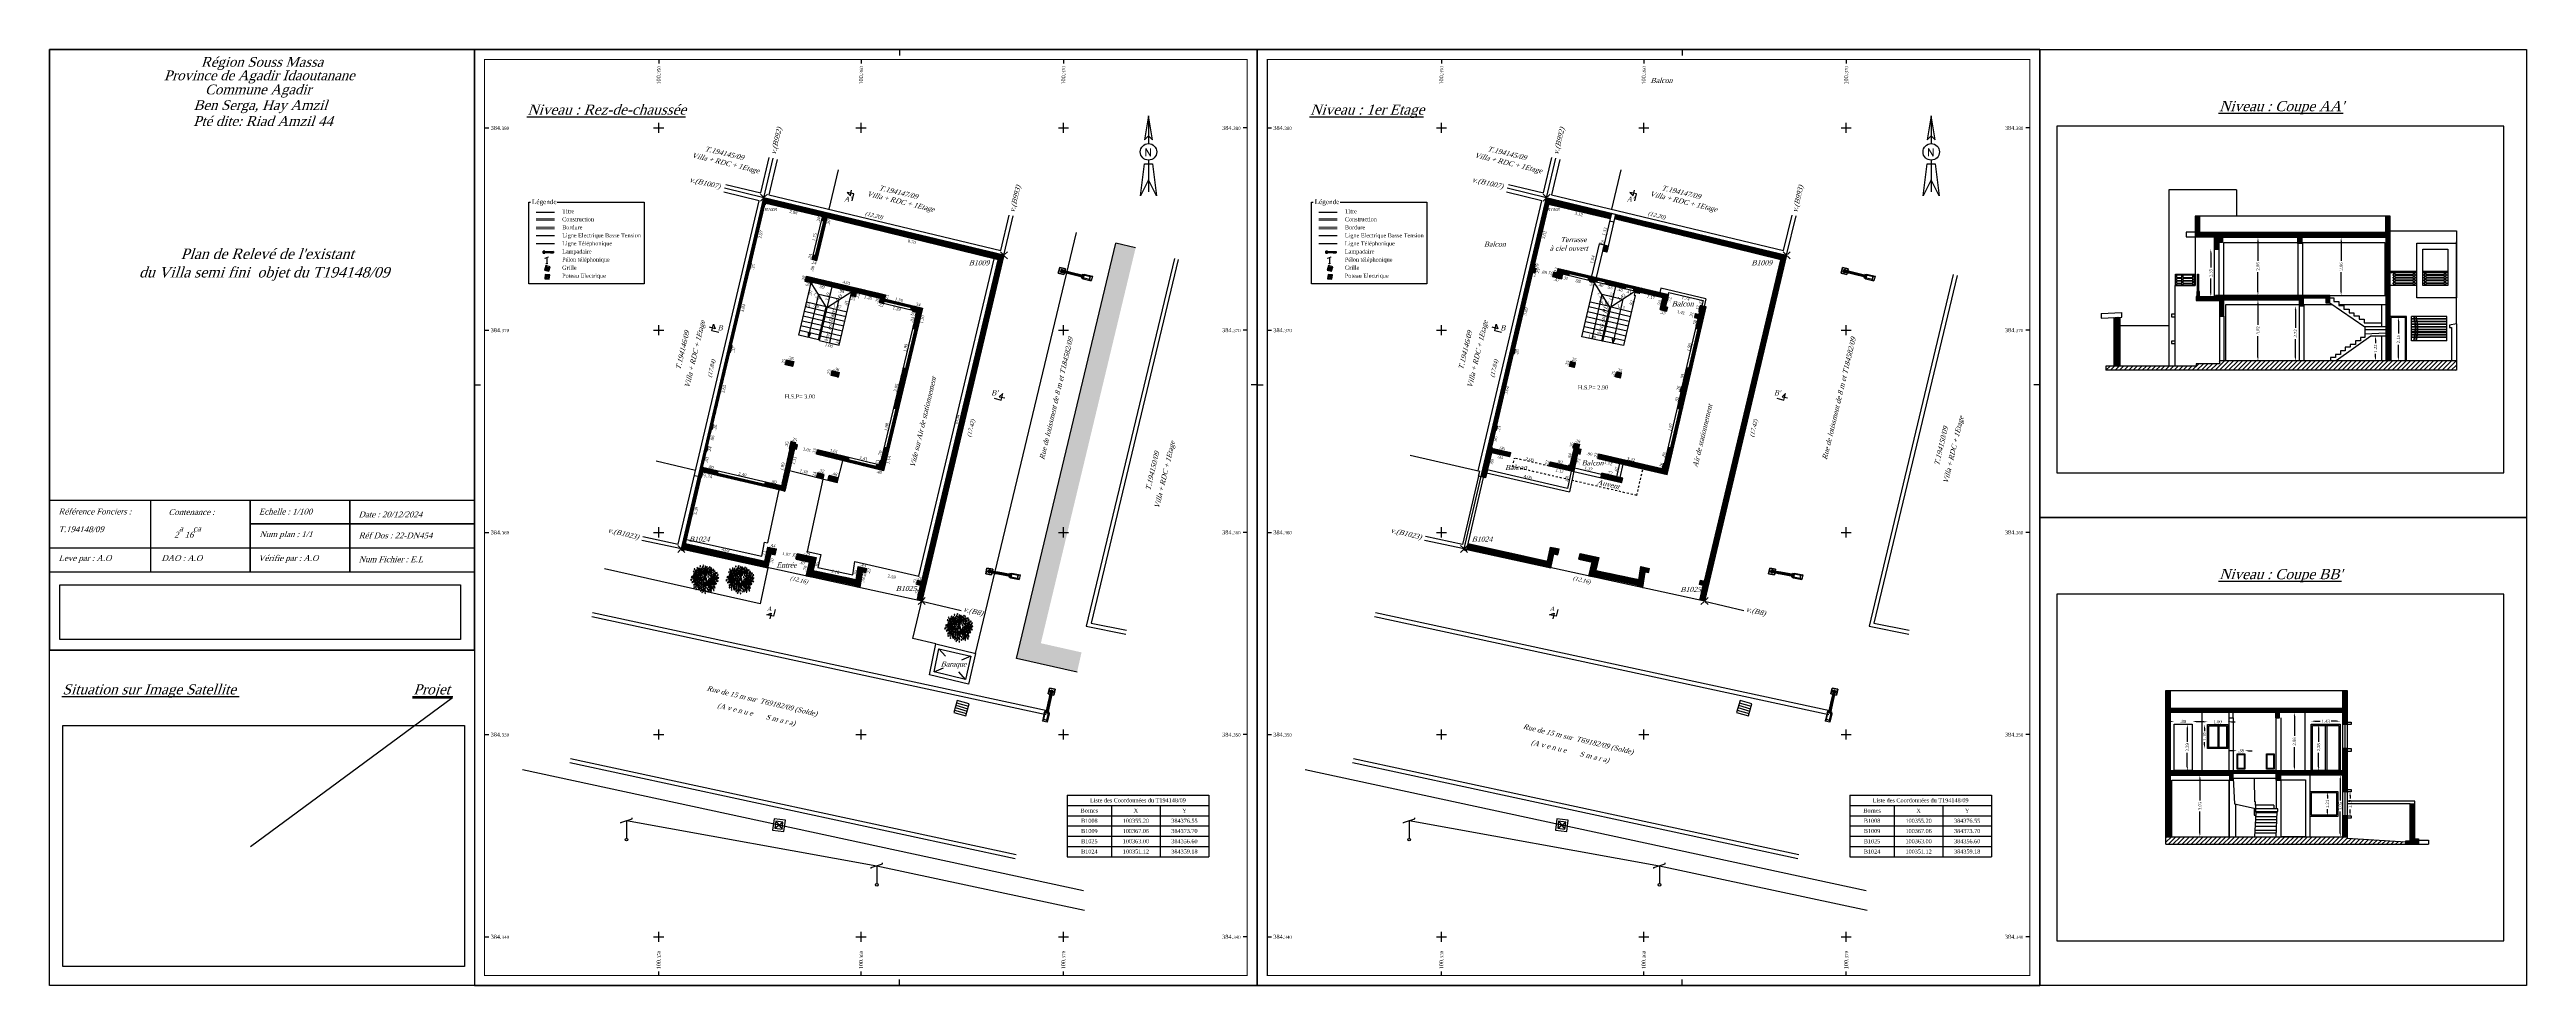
# Model space of a CAD drawing. Header units: inches. Extents: x 100320 to 100442, y 384338 to 384384.
import ezdxf

# ---------------------------------------------------------------- set-up
doc = ezdxf.new("R2010")
doc.units = ezdxf.units.IN
doc.header["$LTSCALE"] = 0.5
doc.linetypes.add('ACAD_ISO03W100', pattern=[30, 12, -18])
for name, color, linetype in [('250(1)', 7, 'Continuous'), ('Bloc B 1er Etage', 7, 'Continuous'), ('Bloc B 1er Etage_Croix', 7, 'Continuous'), ('Bloc B 1er Etage_Textes', 7, 'Continuous'), ('cartouche', 7, 'Continuous'), ('CCARTOUCHE', 7, 'Continuous'), ('Cotation', 7, 'Continuous'), ('Cova3D_Feuilles1', 3, 'Continuous'), ('Cova3D_Tronc1', 34, 'Continuous'), ('Dessin', 7, 'Continuous'), ('Hachures', 8, 'Continuous'), ('Texte', 7, 'Continuous')]:
    doc.layers.add(name, color=color, linetype=linetype)
doc.layers.add('Titre', color=1, linetype='Continuous', lineweight=30)
doc.styles.add('Legend', font='romantic.ttf')
doc.styles.add('MtXpl_Romantic', font='romantic.ttf')
doc.styles.add('ROMANS', font='ROMANC')
doc.styles.get("Standard").update_dxf_attribs({"font": 'romantic.ttf'})
doc.dimstyles.new('COUPE', dxfattribs={"dimtxt": 0.15, "dimasz": 0.18, "dimexe": 0.18, "dimexo": 0.0625, "dimgap": 0.09, "dimtad": 0, "dimzin": 4, "dimdsep": 46, "dimtxsty": 'Standard', "dimcen": 0.09, "dimse1": 1, "dimse2": 1, "dimadec": 0, "dimazin": 1, "dimtfac": 1, "dimtix": 1, "dimtofl": 0, "dimtmove": 1, "dimatfit": 3, "dimfxl": 0, "dimtolj": 1, "dimtzin": 0, "dimarcsym": 0})
doc.dimstyles.get("Standard").update_dxf_attribs({"dimtxt": 0.15, "dimasz": 0.18, "dimexe": 0.18, "dimexo": 0.0625, "dimgap": 0.09, "dimtad": 0, "dimzin": 4, "dimdsep": 46, "dimtxsty": 'Standard', "dimcen": 0.09, "dimse1": 1, "dimse2": 1, "dimsd1": 1, "dimsd2": 1, "dimadec": 0, "dimazin": 1, "dimtfac": 1, "dimtix": 1, "dimtofl": 0, "dimtmove": 1, "dimatfit": 3, "dimfxl": 0, "dimtolj": 1, "dimtzin": 0, "dimarcsym": 0})
picture_1 = doc.add_image_def('image1.jpeg', size_in_pixel=(1280, 175))
picture_2 = doc.add_image_def('image2.jpg', size_in_pixel=(1156, 694))
pattern_1 = [(45, (0, 0), (-0.0224506403027, 0.0224506403027), [])]
pattern_2 = [(45, (-21.268268, 4.775907), (-0.0224506403027, 0.0224506403027), [])]
pattern_3 = [(45, (-0.657182, -1.142396), (-0.0224506403027, 0.0224506403027), [])]

# ---------------------------------------------------------------- blocks, each defined once
blk = doc.blocks.new('t010')
at = {"color": 0}
for p, q in [((-0.009, 0.009), (-0.044, 0.044)), ((0, 0), (0, 0)), ((0.009, 0.009), (0.044, 0.044)), ((-0.009, -0.009), (-0.044, -0.044)), ((0.009, -0.009), (0.044, -0.044))]:
    blk.add_line(p, q, dxfattribs=at)
blk = doc.blocks.new('zl02')
for points in [[(-0.16, 2.86, 12.17), (-0.24, 3.05, 11.92), (0.24, 3.05, 11.92), (0.16, 2.86, 12.17)], [(-0.16, 2.03, 11.53), (-0.24, 2.22, 11.28), (-0.24, 3.05, 11.92), (-0.16, 2.86, 12.17)], [(-0.16, 2.86, 12.17), (0.16, 2.86, 12.17), (0.16, 2.03, 11.53), (-0.16, 2.03, 11.53)], [(0.16, 2.03, 11.53), (0.24, 2.22, 11.28), (0.24, 3.05, 11.92), (0.16, 2.86, 12.17)], [(0.29, 0.29, 0.1), (0.29, 0.29), (-0.29, 0.29), (-0.29, 0.29, 0.1)], [(-0.29, 0.29, 0.1), (-0.29, 0.29), (-0.29, -0.29), (-0.29, -0.29, 0.1)], [(-0.29, 0.29), (0.29, 0.29), (0.29, -0.29), (-0.29, -0.29)], [(-0.29, 0.29, 0.1), (0.29, 0.29, 0.1), (0.29, -0.29, 0.1), (-0.29, -0.29, 0.1)], [(-0.16, 2.03, 11.53), (-0.24, 2.22, 11.28), (0.24, 2.22, 11.28), (0.16, 2.03, 11.53)], [(0.29, -0.29, 0.1), (0.29, -0.29), (0.29, 0.29), (0.29, 0.29, 0.1)], [(-0.29, -0.29, 0.1), (-0.29, -0.29), (0.29, -0.29), (0.29, -0.29, 0.1)]]:
    blk.add_3dface(points)
mesh = blk.add_polymesh((2, 12), dxfattribs=dict(n_close=True))
for k, corner in enumerate([(0, 0.05, 8.87), (0.04, 0.06, 8.87), (0.07, 0.09, 8.87), (0.08, 0.13, 8.87), (0.07, 0.16, 8.87), (0.04, 0.19, 8.87), (0, 0.2, 8.87), (-0.04, 0.19, 8.87), (-0.07, 0.16, 8.87), (-0.08, 0.13, 8.87), (-0.07, 0.09, 8.87), (-0.04, 0.06, 8.87), (0, -0.15, 0.1), (0.07, -0.13, 0.1), (0.13, -0.07, 0.1), (0.15, 0, 0.1), (0.13, 0.07, 0.1), (0.07, 0.13, 0.1), (0, 0.15, 0.1), (-0.07, 0.13, 0.1), (-0.13, 0.07, 0.1), (-0.15, 0, 0.1), (-0.13, -0.07, 0.1), (-0.07, -0.13, 0.1)]):
    mesh.set_mesh_vertex(divmod(k, 12), corner)
mesh = blk.add_polymesh((2, 12), dxfattribs=dict(n_close=True))
for k, corner in enumerate([(0, 0.93, 10.38), (-0.04, 0.93, 10.39), (-0.07, 0.91, 10.41), (-0.08, 0.88, 10.44), (-0.07, 0.86, 10.47), (-0.04, 0.84, 10.49), (0, 0.83, 10.5), (0.04, 0.84, 10.49), (0.07, 0.86, 10.47), (0.08, 0.88, 10.44), (0.07, 0.91, 10.41), (0.04, 0.93, 10.39), (0, 2.18, 11.34), (-0.04, 2.17, 11.35), (-0.07, 2.15, 11.37), (-0.08, 2.13, 11.4), (-0.07, 2.1, 11.43), (-0.04, 2.08, 11.46), (0, 2.08, 11.46), (0.04, 2.08, 11.46), (0.07, 2.1, 11.43), (0.08, 2.13, 11.4), (0.07, 2.15, 11.37), (0.04, 2.17, 11.35)]):
    mesh.set_mesh_vertex(divmod(k, 12), corner)
mesh = blk.add_polymesh((2, 12), dxfattribs=dict(n_close=True))
for k, corner in enumerate([(0, 0.68, 10.14), (-0.04, 0.67, 10.15), (-0.07, 0.65, 10.17), (-0.08, 0.62, 10.2), (-0.07, 0.59, 10.22), (-0.04, 0.57, 10.24), (0, 0.56, 10.25), (0.04, 0.57, 10.24), (0.07, 0.59, 10.22), (0.08, 0.62, 10.2), (0.07, 0.65, 10.17), (0.04, 0.67, 10.15), (0, 0.93, 10.38), (-0.04, 0.93, 10.39), (-0.07, 0.91, 10.41), (-0.08, 0.88, 10.44), (-0.07, 0.86, 10.47), (-0.04, 0.84, 10.49), (0, 0.83, 10.5), (0.04, 0.84, 10.49), (0.07, 0.86, 10.47), (0.08, 0.88, 10.44), (0.07, 0.91, 10.41), (0.04, 0.93, 10.39)]):
    mesh.set_mesh_vertex(divmod(k, 12), corner)
mesh = blk.add_polymesh((2, 12), dxfattribs=dict(n_close=True))
for k, corner in enumerate([(0, 0.47, 9.86), (-0.04, 0.46, 9.87), (-0.07, 0.44, 9.89), (-0.08, 0.4, 9.91), (-0.07, 0.37, 9.93), (-0.04, 0.35, 9.94), (0, 0.34, 9.95), (0.04, 0.35, 9.94), (0.07, 0.37, 9.93), (0.08, 0.4, 9.91), (0.07, 0.44, 9.89), (0.04, 0.46, 9.87), (0, 0.68, 10.14), (-0.04, 0.67, 10.15), (-0.07, 0.65, 10.17), (-0.08, 0.62, 10.2), (-0.07, 0.59, 10.22), (-0.04, 0.57, 10.24), (0, 0.56, 10.25), (0.04, 0.57, 10.24), (0.07, 0.59, 10.22), (0.08, 0.62, 10.2), (0.07, 0.65, 10.17), (0.04, 0.67, 10.15)]):
    mesh.set_mesh_vertex(divmod(k, 12), corner)
mesh = blk.add_polymesh((2, 12), dxfattribs=dict(n_close=True))
for k, corner in enumerate([(0, 0.47, 9.86), (-0.04, 0.46, 9.87), (-0.07, 0.44, 9.89), (-0.08, 0.4, 9.91), (-0.07, 0.37, 9.93), (-0.04, 0.35, 9.94), (0, 0.34, 9.95), (0.04, 0.35, 9.94), (0.07, 0.37, 9.93), (0.08, 0.4, 9.91), (0.07, 0.44, 9.89), (0.04, 0.46, 9.87), (0, 0.32, 9.55), (-0.04, 0.31, 9.56), (-0.07, 0.28, 9.57), (-0.08, 0.25, 9.58), (-0.07, 0.21, 9.59), (-0.04, 0.18, 9.6), (0, 0.17, 9.61), (0.04, 0.18, 9.6), (0.07, 0.21, 9.59), (0.08, 0.25, 9.58), (0.07, 0.28, 9.57), (0.04, 0.31, 9.56)]):
    mesh.set_mesh_vertex(divmod(k, 12), corner)
mesh = blk.add_polymesh((2, 12), dxfattribs=dict(n_close=True))
for k, corner in enumerate([(0, 0.23, 9.22), (-0.04, 0.22, 9.22), (-0.07, 0.19, 9.22), (-0.08, 0.15, 9.23), (-0.07, 0.12, 9.24), (-0.04, 0.09, 9.24), (0, 0.08, 9.24), (0.04, 0.09, 9.24), (0.07, 0.12, 9.24), (0.08, 0.15, 9.23), (0.07, 0.19, 9.22), (0.04, 0.22, 9.22), (0, 0.32, 9.55), (-0.04, 0.31, 9.56), (-0.07, 0.28, 9.57), (-0.08, 0.25, 9.58), (-0.07, 0.21, 9.59), (-0.04, 0.18, 9.6), (0, 0.17, 9.61), (0.04, 0.18, 9.6), (0.07, 0.21, 9.59), (0.08, 0.25, 9.58), (0.07, 0.28, 9.57), (0.04, 0.31, 9.56)]):
    mesh.set_mesh_vertex(divmod(k, 12), corner)
mesh = blk.add_polymesh((2, 12), dxfattribs=dict(n_close=True))
for k, corner in enumerate([(0, 0.23, 9.22), (-0.04, 0.22, 9.22), (-0.07, 0.19, 9.22), (-0.08, 0.15, 9.23), (-0.07, 0.12, 9.24), (-0.04, 0.09, 9.24), (0, 0.08, 9.24), (0.04, 0.09, 9.24), (0.07, 0.12, 9.24), (0.08, 0.15, 9.23), (0.07, 0.19, 9.22), (0.04, 0.22, 9.22), (0, 0.2, 8.87), (-0.04, 0.19, 8.87), (-0.07, 0.16, 8.87), (-0.08, 0.13, 8.87), (-0.07, 0.09, 8.87), (-0.04, 0.06, 8.87), (0, 0.05, 8.87), (0.04, 0.06, 8.87), (0.07, 0.09, 8.87), (0.08, 0.13, 8.87), (0.07, 0.16, 8.87), (0.04, 0.19, 8.87)]):
    mesh.set_mesh_vertex(divmod(k, 12), corner)
blk = doc.blocks.new('w002')
at = {"color": 0}
for p, q in [((-0.015, 0.075), (-0.015, -0.075)), ((0.015, 0.075), (0.015, -0.075)), ((0.015, -0.075), (0.015, -0.075))]:
    blk.add_line(p, q, dxfattribs=at)
for points in [[(-0.075, -0.075), (0.075, -0.075), (0.075, 0.075), (-0.075, 0.075), (-0.075, -0.075)], [(-0.045, 0.075), (-0.045, -0.075)], [(0.045, 0.075), (0.045, -0.075)]]:
    blk.add_lwpolyline(points, dxfattribs=at)
blk = doc.blocks.new('e014')
at = {"color": 0}
for p, q in [((-0.059, 0.059), (0.059, -0.059)), ((0.059, 0.059), (-0.059, -0.059))]:
    blk.add_line(p, q, dxfattribs=at)
for points in [[(-0.094, -0.094), (0.094, -0.094), (0.094, 0.094), (-0.094, 0.094)], [(-0.059, -0.059), (0.059, -0.059), (0.059, 0.059), (-0.059, 0.059)]]:
    blk.add_lwpolyline(points, close=True, dxfattribs=at)
blk = doc.blocks.new('Feuille1')
at = {"layer": 'Cova3D_Feuilles1'}
for points in [[(-7, 0, 10), (-12, -2, 6), (-10, -7, 2), (-5, -5, 6)], [(-22, -8, 0), (-27, -10, -4), (-26, -15, -8), (-20, -14, -4)], [(-11, -22), (-16, -25, -4), (-13, -30, -8), (-8, -26, -4)], [(-2, -11, 5), (-6, -15, 1), (-2, -19, -3), (2, -15, 1)], [(12, -2, 8), (10, -8, 4), (15, -9, 0), (17, -4, 4)], [(11, -26, 1), (10, -31, -3), (15, -33, -7), (16, -27, -3)], [(28, -12, 3), (27, -17, -1), (32, -19, -5), (33, -13, -1)]]:
    blk.add_3dface(points, dxfattribs=at)
blk = doc.blocks.new('zv01')
at = {"layer": 'Cova3D_Tronc1'}
for p, q in [((-1.42, -0.2, 2.87), (-1.91, 0.24, 3.04)), ((1.08, 0.44, 2.84), (0.7, 1.31, 2.84)), ((0.88, 0.04, 2.6), (1.49, 1.34, 3.4)), ((0.9, 0.04, 2.6), (1.73, -0.85, 3.4)), ((-1.43, -0.21, 2.89), (-1.85, -0.53, 3.39)), ((-1.76, -1.55, 3.64), (-0.75, -0.58, 2.39)), ((-0.68, -0.5, 2.35), (-1.42, -0.2, 2.87)), ((-0.66, -0.5, 2.35), (-0.71, -1.52, 2.89)), ((0.08, -1.08, 2.03), (0.01, -1.28, 2.32)), ((1.73, -0.85, 3.4), (2.05, -0.33, 3.69)), ((1.73, -0.85, 3.4), (1.89, -1.37, 3.6))]:
    blk.add_line(p, q, dxfattribs=at)
at = {"layer": 'Cova3D_Tronc1', "extrusion": (6.99446e-33, -1, -1.83772e-16)}
for p, q in [((-0.56, 0.56, 3.36), (-1.52, 1.3, 4.09)), ((-1.01, 0.96, 3.75), (-0.93, 1.8, 4.53)), ((-0.56, 0.56, 3.4), (-0.23, 2.19, 4.28)), ((0.93, 0.04, 2.59), (2.01, 0.1, 3.33))]:
    blk.add_line(p, q, dxfattribs=at)
at = {"layer": 'Cova3D_Tronc1', "extrusion": (1, 0, 0)}
blk.add_line((-0.31, -0.47, 2.43), (-0.52, -0.35, 3.94), dxfattribs=at)
at = {"layer": 'Cova3D_Tronc1'}
blk.add_lwpolyline([(0.18, 0.22, -0.117832), (0.2, 0.2, -0.109862), (0.2, 0.17, -0.036437), (0.2, 0.13, -0.034184), (0.19, 0.1, -0.070317), (0.18, 0.07, 0.121404), (0.17, 0.05, 0.105675), (0.17, 0.04, 0.10563), (0.18, 0.04, 0.11787), (0.19, 0.03, 0.050289), (0.23, 0.02, 0.018663), (0.26, 0.01, 0.01497), (0.3, 0.01, 0.087147), (0.33, 0.02, -0.118281), (0.35, 0.02, -0.325615), (0.36, 0, -0.326103), (0.35, -0.02, -0.032273), (0.33, -0.03, 0.027106), (0.31, -0.04, 0.002318), (0.26, -0.06, 0.008478), (0.25, -0.07, 0.036344), (0.24, -0.07, -0.022039), (0.22, -0.09, -0.092744), (0.18, -0.1, 0.069203), (0.13, -0.12, 0.147866), (0.1, -0.15, -0.172152), (0.07, -0.17, -0.132721), (0.04, -0.18, 0.108842), (-0.01, -0.18, 0.053805), (-0.04, -0.19, -0.040641), (-0.08, -0.21, -0.081395), (-0.17, -0.22, -0.221332), (-0.2, -0.21, -0.079922), (-0.21, -0.19, -0.108313), (-0.21, -0.18, -0.048517), (-0.21, -0.16, -0.02389), (-0.2, -0.13, -0.137674), (-0.17, -0.09, 0.264867), (-0.16, -0.06, 0.017693), (-0.16, -0.04, 0.00755), (-0.17, -0.01, 0.004346), (-0.18, 0.04, 0.010497), (-0.19, 0.06, 0.070056), (-0.19, 0.08, 0.023562), (-0.23, 0.13, 0.090241), (-0.27, 0.16, -0.118501), (-0.29, 0.19, -0.08154), (-0.3, 0.2, -0.126697), (-0.3, 0.21, -0.215241), (-0.29, 0.22, -0.116434), (-0.27, 0.22, -0.22855), (-0.26, 0.21, 0.214017), (-0.24, 0.2, 0.07524), (-0.22, 0.2, 0.190759), (-0.22, 0.21, 0.274563), (-0.21, 0.22, -0.2385), (-0.22, 0.23, -0.087445), (-0.21, 0.23, -0.110244), (-0.2, 0.24, -0.136741), (-0.19, 0.24, -0.06456), (-0.17, 0.23, -0.144236), (-0.15, 0.21, 0.201708), (-0.14, 0.2, 0.026586), (-0.11, 0.2, -0.015616), (-0.07, 0.19, -0.012911), (-0.02, 0.18, 0.016293), (0.02, 0.17, 0.100723), (0.05, 0.17, 0.063874), (0.1, 0.19, 0.158892), (0.11, 0.21, -0.171356), (0.13, 0.23, -0.140353), (0.16, 0.23, -0.14068)], format="xyb", close=True, dxfattribs=at)
at = {"color": 92, "xscale": 0.02389174374319491, "yscale": 0.02389174374319491, "zscale": 0.02389174374319491}
for p, rotation in [((-2.15, 0.01, 2.91), 274.426310174705), ((-1.55, 1.41, 3), 241.10908773184), ((-1.53, 0.36, 2.22), 241.10908773184), ((-1.61, 0.42, 3.8), 260.280514680602), ((-1.63, 0.01, 4.62), 274.426310174705), ((-1.25, 1.21, 3.51), 217.0355451173859), ((-1.13, 0.73, 3.82), 217.0355451173859), ((-0.71, 1.54, 4.35), 217.0355451173859), ((-0.96, 0.01, 2.56), 274.426310174705), ((-0.77, 0.3, 3.82), 274.426310174705), ((-0.43, 1.18, 2.96), 217.0355451173859), ((-0.51, -0.37, 5.17), 311.4618552920909), ((-0.63, 0.01, 5.17), 274.426310174705), ((-0.32, 0.73, 3.05), 217.0355451173859), ((-0.55, 1.35, 3.82), 180), ((-0.18, 0.84, 5.17), 217.0355451173859), ((-0.29, 2.05, 2.69), 180), ((-0.2, 1.96, 3.26), 180), ((0.2, 0.34, 4.91), 217.0355451173859), ((0.12, 1.45, 3.28), 180), ((0.36, 1.66, 4.35), 180), ((0.36, 0.72, 4.97), 180), ((0.36, 0.65, 2.16), 180), ((0.36, 0.15, 4.91), 180), ((0.3, 1.23, 2.48), 127.0355451173859), ((0.44, 1.05, 5.02), 127.0355451173859), ((0.47, 1.07, 2.11), 127.0355451173859), ((0.88, 1.5, 3.49), 180), ((0.57, 1.15, 4.14), 127.0355451173859), ((0.96, 1.37, 3.02), 127.0355451173859), ((0.69, -0.11, 3.82), 105.1767250495332), ((1.24, 1.65, 3.9), 127.0355451173859), ((1.06, -0.48, 3.7), 105.1767250495332), ((0.99, 0.57, 5.02), 90), ((1.02, 0.57, 2.11), 90), ((1.35, -0.5, 4.33), 68.14117993214732), ((1.15, 0.57, 4.14), 90), ((1.61, -0.46, 2.92), 54.73338241883649), ((1.55, 0.27, 2.42), 105.1767250495332), ((1.85, 0.65, 3.48), 116.7371100578059), ((-1.72, -1.29, 2.91), 311.4618552920909), ((-1.54, -1.2, 3.64), 311.4618552920909), ((-1.31, -0.97, 4.62), 311.4618552920909), ((-0.84, -1.23, 2.56), 294.8881552746311), ((-0.36, -1.13, 2.62), 351.3217393776923), ((-0.25, -0.64, 4.35), 342.4928092333245), ((-0.25, -0.94, 5.09), 342.4928092333245), ((-0.25, -1.57, 3.6), 342.4928092333245), ((-0.25, -1.78, 4.15), 342.4928092333245), ((0.09, -0.55, 4.7), 19.52835435071045), ((0.36, -0.9, 5.09), 19.52835435071045), ((0.39, -1.11, 2.62), 28.35728449507812), ((0.53, -1.83, 3.58), 19.52835435071045), ((0.54, -1.86, 2.87), 20.68147253157148), ((0.55, -1.15, 3.6), 19.52835435071045), ((0.87, -1.58, 4.15), 19.52835435071045), ((1.48, -0.93, 3.2), 68.14117993214732)]:
    blk.add_blockref('Feuille1', p, dxfattribs=dict(at, rotation=rotation))
at = {"layer": 'Cova3D_Tronc1'}
mesh = blk.add_polymesh((2, 36), dxfattribs=dict(at, n_close=True))
for k, corner in enumerate([(-0.03, -0.02, 1.51), (-0.03, -0.02, 1.51), (-0.04, -0.01, 1.51), (-0.04, 0, 1.51), (-0.04, 0.01, 1.51), (-0.04, 0.01, 1.51), (-0.04, 0.02, 1.51), (-0.03, 0.03, 1.51), (-0.03, 0.04, 1.51), (-0.02, 0.04, 1.51), (-0.02, 0.05, 1.51), (-0.01, 0.05, 1.51), (0, 0.05, 1.51), (0.01, 0.06, 1.51), (0.02, 0.06, 1.51), (0.02, 0.05, 1.51), (0.03, 0.05, 1.51), (0.04, 0.05, 1.51), (0.04, 0.04, 1.51), (0.05, 0.03, 1.51), (0.05, 0.03, 1.51), (0.06, 0.02, 1.51), (0.06, 0.01, 1.51), (0.06, 0, 1.51), (0.05, -0.01, 1.51), (0.05, -0.01, 1.51), (0.05, -0.02, 1.51), (0.04, -0.03, 1.51), (0.03, -0.03, 1.51), (0.03, -0.04, 1.51), (0.02, -0.04, 1.51), (0.01, -0.04, 1.51), (0, -0.04, 1.51), (-0.01, -0.04, 1.51), (-0.01, -0.03, 1.51), (-0.02, -0.03, 1.51), (-0.76, -0.54, 2.39), (-0.76, -0.54, 2.39), (-0.75, -0.53, 2.4), (-0.75, -0.53, 2.4), (-0.74, -0.53, 2.4), (-0.74, -0.54, 2.41), (-0.73, -0.54, 2.41), (-0.73, -0.54, 2.41), (-0.72, -0.54, 2.41), (-0.72, -0.55, 2.41), (-0.71, -0.55, 2.41), (-0.71, -0.56, 2.41), (-0.71, -0.56, 2.41), (-0.71, -0.57, 2.41), (-0.71, -0.57, 2.4), (-0.71, -0.58, 2.4), (-0.71, -0.58, 2.4), (-0.71, -0.59, 2.39), (-0.71, -0.59, 2.39), (-0.72, -0.6, 2.38), (-0.72, -0.6, 2.38), (-0.73, -0.6, 2.38), (-0.73, -0.6, 2.37), (-0.74, -0.6, 2.37), (-0.74, -0.59, 2.37), (-0.75, -0.59, 2.37), (-0.75, -0.59, 2.37), (-0.76, -0.58, 2.37), (-0.76, -0.58, 2.37), (-0.76, -0.57, 2.37), (-0.77, -0.57, 2.37), (-0.77, -0.56, 2.37), (-0.77, -0.56, 2.37), (-0.77, -0.55, 2.38), (-0.77, -0.55, 2.38), (-0.76, -0.54, 2.38)]):
    mesh.set_mesh_vertex(divmod(k, 36), corner)
mesh = blk.add_polymesh((2, 36), dxfattribs=dict(at, n_close=True))
for k, corner in enumerate([(-0.03, 0.02, 1.51), (-0.02, 0.03, 1.51), (-0.01, 0.03, 1.51), (0, 0.04, 1.51), (0, 0.04, 1.51), (0.01, 0.04, 1.51), (0.02, 0.04, 1.51), (0.03, 0.04, 1.51), (0.04, 0.03, 1.51), (0.04, 0.03, 1.51), (0.05, 0.02, 1.51), (0.05, 0.01, 1.51), (0.05, 0.01, 1.51), (0.06, 0, 1.51), (0.06, -0.01, 1.51), (0.06, -0.02, 1.51), (0.05, -0.03, 1.51), (0.05, -0.03, 1.51), (0.04, -0.04, 1.51), (0.04, -0.05, 1.51), (0.03, -0.05, 1.51), (0.02, -0.05, 1.51), (0.01, -0.06, 1.51), (0.01, -0.06, 1.51), (0, -0.05, 1.51), (-0.01, -0.05, 1.51), (-0.02, -0.05, 1.51), (-0.02, -0.04, 1.51), (-0.03, -0.04, 1.51), (-0.03, -0.03, 1.51), (-0.04, -0.02, 1.51), (-0.04, -0.01, 1.51), (-0.04, -0.01, 1.51), (-0.04, 0, 1.51), (-0.04, 0.01, 1.51), (-0.03, 0.02, 1.51), (-0.54, 0.56, 3.37), (-0.54, 0.56, 3.37), (-0.54, 0.55, 3.38), (-0.54, 0.55, 3.38), (-0.54, 0.54, 3.38), (-0.54, 0.54, 3.39), (-0.54, 0.53, 3.39), (-0.54, 0.53, 3.39), (-0.54, 0.52, 3.39), (-0.55, 0.52, 3.39), (-0.55, 0.51, 3.39), (-0.56, 0.51, 3.39), (-0.56, 0.5, 3.39), (-0.57, 0.5, 3.39), (-0.57, 0.5, 3.38), (-0.58, 0.5, 3.38), (-0.58, 0.5, 3.38), (-0.59, 0.5, 3.37), (-0.59, 0.51, 3.37), (-0.6, 0.51, 3.36), (-0.6, 0.52, 3.36), (-0.6, 0.52, 3.36), (-0.6, 0.53, 3.35), (-0.6, 0.53, 3.35), (-0.6, 0.54, 3.35), (-0.59, 0.54, 3.35), (-0.59, 0.55, 3.35), (-0.59, 0.55, 3.34), (-0.58, 0.56, 3.35), (-0.58, 0.56, 3.35), (-0.57, 0.56, 3.35), (-0.57, 0.56, 3.35), (-0.56, 0.57, 3.35), (-0.56, 0.57, 3.36), (-0.55, 0.56, 3.36), (-0.55, 0.56, 3.36)]):
    mesh.set_mesh_vertex(divmod(k, 36), corner)
mesh = blk.add_polymesh((2, 36), dxfattribs=dict(at, n_close=True))
for k, corner in enumerate([(0.1, 0, 0.33), (0.09, 0.02, 0.33), (0.09, 0.03, 0.33), (0.08, 0.05, 0.33), (0.07, 0.06, 0.33), (0.06, 0.07, 0.33), (0.05, 0.08, 0.33), (0.03, 0.09, 0.33), (0.02, 0.09, 0.33), (0, 0.1, 0.33), (-0.02, 0.09, 0.33), (-0.03, 0.09, 0.33), (-0.05, 0.08, 0.33), (-0.06, 0.07, 0.33), (-0.07, 0.06, 0.33), (-0.08, 0.05, 0.33), (-0.09, 0.03, 0.33), (-0.09, 0.02, 0.33), (-0.1, 0, 0.33), (-0.09, -0.02, 0.33), (-0.09, -0.03, 0.33), (-0.08, -0.05, 0.33), (-0.07, -0.06, 0.33), (-0.06, -0.07, 0.33), (-0.05, -0.08, 0.33), (-0.03, -0.09, 0.33), (-0.02, -0.09, 0.33), (0, -0.1, 0.33), (0.02, -0.09, 0.33), (0.03, -0.09, 0.33), (0.05, -0.08, 0.33), (0.06, -0.07, 0.33), (0.07, -0.06, 0.33), (0.08, -0.05, 0.33), (0.09, -0.03, 0.33), (0.09, -0.02, 0.33), (0.13, 0.22), (0.08, 0.19), (0.03, 0.17), (-0.03, 0.18), (-0.08, 0.19), (-0.14, 0.2), (-0.18, 0.24), (-0.22, 0.21), (-0.27, 0.22), (-0.29, 0.19), (-0.25, 0.15), (-0.21, 0.11), (-0.19, 0.06), (-0.17, 0), (-0.16, -0.05), (-0.18, -0.1), (-0.2, -0.15), (-0.2, -0.21), (-0.15, -0.22), (-0.09, -0.21), (-0.04, -0.19), (0.02, -0.18), (0.07, -0.17), (0.11, -0.13), (0.16, -0.11), (0.22, -0.09), (0.26, -0.06), (0.32, -0.03), (0.36, 0), (0.32, 0.01), (0.26, 0.01), (0.21, 0.02), (0.17, 0.06), (0.2, 0.11), (0.2, 0.17), (0.18, 0.22)]):
    mesh.set_mesh_vertex(divmod(k, 36), corner)
mesh = blk.add_polymesh((2, 36), dxfattribs=dict(at, n_close=True))
for k, corner in enumerate([(0.1, 0, 0.33), (0.09, 0.02, 0.33), (0.09, 0.03, 0.33), (0.08, 0.05, 0.33), (0.07, 0.06, 0.33), (0.06, 0.07, 0.33), (0.05, 0.08, 0.33), (0.03, 0.09, 0.33), (0.02, 0.09, 0.33), (0, 0.1, 0.33), (-0.02, 0.09, 0.33), (-0.03, 0.09, 0.33), (-0.05, 0.08, 0.33), (-0.06, 0.07, 0.33), (-0.07, 0.06, 0.33), (-0.08, 0.05, 0.33), (-0.09, 0.03, 0.33), (-0.09, 0.02, 0.33), (-0.1, 0, 0.33), (-0.09, -0.02, 0.33), (-0.09, -0.03, 0.33), (-0.08, -0.05, 0.33), (-0.07, -0.06, 0.33), (-0.06, -0.07, 0.33), (-0.05, -0.08, 0.33), (-0.03, -0.09, 0.33), (-0.02, -0.09, 0.33), (0, -0.1, 0.33), (0.02, -0.09, 0.33), (0.03, -0.09, 0.33), (0.05, -0.08, 0.33), (0.06, -0.07, 0.33), (0.07, -0.06, 0.33), (0.08, -0.05, 0.33), (0.09, -0.03, 0.33), (0.09, -0.02, 0.33), (0.07, 0, 1.56), (0.06, 0.01, 1.56), (0.06, 0.02, 1.56), (0.06, 0.03, 1.56), (0.05, 0.04, 1.56), (0.04, 0.05, 1.56), (0.03, 0.06, 1.56), (0.02, 0.06, 1.56), (0.01, 0.06, 1.56), (0, 0.07, 1.56), (-0.01, 0.06, 1.56), (-0.02, 0.06, 1.56), (-0.03, 0.06, 1.56), (-0.04, 0.05, 1.56), (-0.05, 0.04, 1.56), (-0.06, 0.03, 1.56), (-0.06, 0.02, 1.56), (-0.06, 0.01, 1.56), (-0.07, 0, 1.56), (-0.06, -0.01, 1.56), (-0.06, -0.02, 1.56), (-0.06, -0.03, 1.56), (-0.05, -0.04, 1.56), (-0.04, -0.05, 1.56), (-0.03, -0.06, 1.56), (-0.02, -0.06, 1.56), (-0.01, -0.06, 1.56), (0, -0.07, 1.56), (0.01, -0.06, 1.56), (0.02, -0.06, 1.56), (0.03, -0.06, 1.56), (0.04, -0.05, 1.56), (0.05, -0.04, 1.56), (0.06, -0.03, 1.56), (0.06, -0.02, 1.56), (0.06, -0.01, 1.56)]):
    mesh.set_mesh_vertex(divmod(k, 36), corner)
mesh = blk.add_polymesh((2, 36), dxfattribs=dict(at, n_close=True))
for k, corner in enumerate([(0.05, 0, 1.55), (0.05, 0.01, 1.55), (0.05, 0.02, 1.55), (0.05, 0.02, 1.55), (0.04, 0.03, 1.55), (0.04, 0.04, 1.55), (0.03, 0.04, 1.55), (0.02, 0.04, 1.55), (0.01, 0.05, 1.55), (0.01, 0.05, 1.55), (0, 0.05, 1.55), (-0.01, 0.04, 1.55), (-0.02, 0.04, 1.55), (-0.02, 0.04, 1.55), (-0.03, 0.03, 1.55), (-0.04, 0.02, 1.55), (-0.04, 0.02, 1.55), (-0.04, 0.01, 1.55), (-0.04, 0, 1.55), (-0.04, -0.01, 1.55), (-0.04, -0.02, 1.55), (-0.04, -0.02, 1.55), (-0.03, -0.03, 1.55), (-0.02, -0.04, 1.55), (-0.02, -0.04, 1.55), (-0.01, -0.04, 1.55), (0, -0.05, 1.55), (0.01, -0.05, 1.55), (0.01, -0.05, 1.55), (0.02, -0.04, 1.55), (0.03, -0.04, 1.55), (0.04, -0.04, 1.55), (0.04, -0.03, 1.55), (0.05, -0.02, 1.55), (0.05, -0.02, 1.55), (0.05, -0.01, 1.55), (0.88, 0.07, 2.61), (0.88, 0.07, 2.61), (0.88, 0.07, 2.62), (0.87, 0.07, 2.62), (0.87, 0.07, 2.63), (0.86, 0.06, 2.63), (0.86, 0.06, 2.63), (0.86, 0.05, 2.63), (0.86, 0.04, 2.63), (0.86, 0.04, 2.63), (0.86, 0.03, 2.63), (0.86, 0.03, 2.63), (0.86, 0.02, 2.63), (0.86, 0.01, 2.63), (0.87, 0.01, 2.63), (0.87, 0.01, 2.62), (0.88, 0, 2.62), (0.88, 0, 2.61), (0.88, 0, 2.61), (0.89, 0, 2.61), (0.89, 0, 2.6), (0.9, 0.01, 2.6), (0.9, 0.01, 2.59), (0.9, 0.01, 2.59), (0.91, 0.02, 2.59), (0.91, 0.03, 2.59), (0.91, 0.03, 2.59), (0.91, 0.04, 2.59), (0.91, 0.04, 2.59), (0.91, 0.05, 2.59), (0.91, 0.06, 2.59), (0.9, 0.06, 2.59), (0.9, 0.07, 2.59), (0.9, 0.07, 2.6), (0.89, 0.07, 2.6), (0.89, 0.07, 2.61)]):
    mesh.set_mesh_vertex(divmod(k, 36), corner)
blk = doc.blocks.new('p001')
at = {"color": 0}
blk.add_line((0, 0.378), (0, 0.025), dxfattribs=at)
blk.add_lwpolyline([(-0.11, 0.323), (-0.11, 0.341), (0.11, 0.414), (0.11, 0.433)], dxfattribs=at)
blk.add_circle((0, 0), 0.025, dxfattribs=at)
blk = doc.blocks.new('y004')
at = {"color": 0}
for points in [[(0, 0), (-0.66, -3.96), (0, -3.3), (0.66, -3.96), (0, 0)], [(0, 0), (0, -4.585964)], [(-0.66, -7.92), (0.66, -7.92), (1.32, -13.2), (0, -10.56), (-1.32, -13.2), (-0.66, -7.92)], [(0, -7.294036), (0, -12.54)]]:
    blk.add_lwpolyline(points, dxfattribs=at)
blk.add_circle((0, -5.94), 1.354036, dxfattribs=at)
at = {"color": 0, "style": 'ROMANS'}
blk.add_text('N', height=1.279389, dxfattribs=at).set_placement((-0.674915, -6.674972))
blk = doc.blocks.new('*D16')
at = {"layer": 'Defpoints', "color": 0}
for p in [(100356.46, 384363.04), (100357.8, 384362.71), (100357.84, 384362.85)]:
    blk.add_point(p, dxfattribs=at)
at = {"layer": 'Cotation', "color": 0, "insert": (100357.17, 384363.01), "char_height": 0.15, "attachment_point": 5, "rotation": 345.924}
blk.add_mtext('\\A1;1.38', dxfattribs=at)
blk = doc.blocks.new('*D17')
at = {"layer": 'Defpoints', "color": 0}
for p in [(100358.42, 384362.8), (100358.88, 384362.69), (100358.92, 384362.83)]:
    blk.add_point(p, dxfattribs=at)
at = {"layer": 'Cotation', "color": 0, "insert": (100358.69, 384362.89), "char_height": 0.15, "attachment_point": 5, "rotation": 345.924}
blk.add_mtext('\\A1;.48', dxfattribs=at)
blk = doc.blocks.new('*D18')
at = {"layer": 'Defpoints', "color": 0}
for p in [(100357.86, 384362.94), (100357.9, 384363.08), (100358.17, 384362.87)]:
    blk.add_point(p, dxfattribs=at)
at = {"layer": 'Cotation', "color": 0, "insert": (100358.05, 384363.04), "char_height": 0.15, "attachment_point": 5, "rotation": 345.924}
blk.add_mtext('\\A1;.32', dxfattribs=at)
blk = doc.blocks.new('*D19')
at = {"layer": 'Defpoints', "color": 0}
for p in [(100357.72, 384362.98), (100357.8, 384362.71), (100357.86, 384362.94)]:
    blk.add_point(p, dxfattribs=at)
at = {"layer": 'Cotation', "color": 0, "insert": (100357.69, 384362.86), "char_height": 0.15, "attachment_point": 5, "rotation": 75.924}
blk.add_mtext('\\A1;.24', dxfattribs=at)
blk = doc.blocks.new('*D20')
at = {"layer": 'Defpoints', "color": 0}
for p in [(100356.71, 384364.13), (100356.82, 384364.1), (100356.46, 384363.04)]:
    blk.add_point(p, dxfattribs=at)
at = {"layer": 'Cotation', "color": 0, "insert": (100356.7, 384363.56), "char_height": 0.15, "attachment_point": 5, "rotation": 77.1914}
blk.add_mtext('\\A1;1.11', dxfattribs=at)
blk = doc.blocks.new('*D21')
at = {"layer": 'Defpoints', "color": 0}
for p in [(100357.66, 384363.9), (100357.8, 384363.86), (100357.85, 384364.08)]:
    blk.add_point(p, dxfattribs=at)
at = {"layer": 'Cotation', "color": 0, "insert": (100357.69, 384364.01), "char_height": 0.15, "attachment_point": 5, "rotation": 76.2313}
blk.add_mtext('\\A1;.23', dxfattribs=at)
blk = doc.blocks.new('*D22')
at = {"layer": 'Defpoints', "color": 0}
for p in [(100356.81, 384364.1), (100356.84, 384364.21), (100357.8, 384363.86)]:
    blk.add_point(p, dxfattribs=at)
at = {"layer": 'Cotation', "color": 0, "insert": (100357.33, 384364.09), "char_height": 0.15, "attachment_point": 5, "rotation": 346.2313}
blk.add_mtext('\\A1;1.01', dxfattribs=at)
blk = doc.blocks.new('*D23')
at = {"layer": 'Defpoints', "color": 0}
for p in [(100357.85, 384364.08), (100359.41, 384363.7), (100359.44, 384363.83)]:
    blk.add_point(p, dxfattribs=at)
at = {"layer": 'Cotation', "color": 0, "insert": (100358.66, 384364.02), "char_height": 0.15, "attachment_point": 5, "rotation": 346.2313}
blk.add_mtext('\\A1;1.61', dxfattribs=at)
blk = doc.blocks.new('*D24')
at = {"layer": 'Defpoints', "color": 0}
for p in [(100359.41, 384363.7), (100360.78, 384363.37), (100360.81, 384363.49)]:
    blk.add_point(p, dxfattribs=at)
at = {"layer": 'Cotation', "color": 0, "insert": (100360.13, 384363.66), "char_height": 0.15, "attachment_point": 5, "rotation": 346.2313}
blk.add_mtext('\\A1;1.41', dxfattribs=at)
blk = doc.blocks.new('*D25')
at = {"layer": 'Defpoints', "color": 0}
for p in [(100360.81, 384363.58), (100360.88, 384363.34), (100360.94, 384363.55)]:
    blk.add_point(p, dxfattribs=at)
at = {"layer": 'Cotation', "color": 0, "insert": (100360.79, 384363.47), "char_height": 0.15, "attachment_point": 5, "rotation": 76.2313}
blk.add_mtext('\\A1;.21', dxfattribs=at)
blk = doc.blocks.new('*D26')
at = {"layer": 'Defpoints', "color": 0}
for p in [(100361.03, 384364.24), (100361.14, 384364.22), (100360.98, 384363.54)]:
    blk.add_point(p, dxfattribs=at)
at = {"layer": 'Cotation', "color": 0, "insert": (100360.95, 384363.9), "char_height": 0.15, "attachment_point": 5, "rotation": 76.5809}
blk.add_mtext('\\A1;.70', dxfattribs=at)
blk = doc.blocks.new('*D27')
at = {"layer": 'Defpoints', "color": 0}
for p in [(100361.49, 384366.17), (100361.6, 384366.14), (100361.14, 384364.22)]:
    blk.add_point(p, dxfattribs=at)
at = {"layer": 'Cotation', "color": 0, "insert": (100361.26, 384365.21), "char_height": 0.15, "attachment_point": 5, "rotation": 76.5809}
blk.add_mtext('\\A1;1.98', dxfattribs=at)
blk = doc.blocks.new('*D28')
at = {"layer": 'Defpoints', "color": 0}
for p in [(100361.97, 384368.16), (100362.08, 384368.13), (100361.6, 384366.14)]:
    blk.add_point(p, dxfattribs=at)
at = {"layer": 'Cotation', "color": 0, "insert": (100361.73, 384367.16), "char_height": 0.15, "attachment_point": 5, "rotation": 76.5809}
blk.add_mtext('\\A1;2.05', dxfattribs=at)
blk = doc.blocks.new('*D29')
at = {"layer": 'Defpoints', "color": 0}
for p in [(100362.43, 384370.1), (100362.54, 384370.07), (100362.08, 384368.13)]:
    blk.add_point(p, dxfattribs=at)
at = {"layer": 'Cotation', "color": 0, "insert": (100362.2, 384369.13), "char_height": 0.15, "attachment_point": 5, "rotation": 76.5809}
blk.add_mtext('\\A1;1.99', dxfattribs=at)
blk = doc.blocks.new('*D30')
at = {"layer": 'Defpoints', "color": 0}
for p in [(100362.54, 384370.07), (100362.63, 384370.91), (100362.74, 384370.89)]:
    blk.add_point(p, dxfattribs=at)
at = {"layer": 'Cotation', "color": 0, "insert": (100362.53, 384370.51), "char_height": 0.15, "attachment_point": 5, "rotation": 76.5809}
blk.add_mtext('\\A1;.84', dxfattribs=at)
blk = doc.blocks.new('*D31')
at = {"layer": 'Defpoints', "color": 0}
for p in [(100362.51, 384370.84), (100362.54, 384370.93), (100362.74, 384370.89)]:
    blk.add_point(p, dxfattribs=at)
at = {"layer": 'Cotation', "color": 0, "insert": (100362.56, 384370.81), "char_height": 0.15, "attachment_point": 5, "rotation": 346.5809}
blk.add_mtext('\\A1;.20', dxfattribs=at)
blk = doc.blocks.new('*D32')
at = {"layer": 'Defpoints', "color": 0}
for p in [(100361.08, 384371.22), (100361.11, 384371.33), (100362.46, 384371.01)]:
    blk.add_point(p, dxfattribs=at)
at = {"layer": 'Cotation', "color": 0, "insert": (100361.76, 384371.06), "char_height": 0.15, "attachment_point": 5, "rotation": 346.6743}
blk.add_mtext('\\A1;1.39', dxfattribs=at)
blk = doc.blocks.new('*D33')
at = {"layer": 'Defpoints', "color": 0}
for p in [(100360.87, 384371.27), (100360.9, 384371.38), (100361.11, 384371.33)]:
    blk.add_point(p, dxfattribs=at)
at = {"layer": 'Cotation', "color": 0, "insert": (100360.98, 384371.25), "char_height": 0.15, "attachment_point": 5, "rotation": 346.6743}
blk.add_mtext('\\A1;.22', dxfattribs=at)
blk = doc.blocks.new('*D34')
at = {"layer": 'Defpoints', "color": 0}
for p in [(100360.82, 384371.61), (100360.9, 384371.38), (100360.95, 384371.58)]:
    blk.add_point(p, dxfattribs=at)
at = {"layer": 'Cotation', "color": 0, "insert": (100360.79, 384371.46), "char_height": 0.15, "attachment_point": 5, "rotation": 76.6743}
blk.add_mtext('\\A1;.20', dxfattribs=at)
blk = doc.blocks.new('*D35')
at = {"layer": 'Defpoints', "color": 0}
for p in [(100359.75, 384371.75), (100359.78, 384371.86), (100360.95, 384371.58)]:
    blk.add_point(p, dxfattribs=at)
at = {"layer": 'Cotation', "color": 0, "insert": (100360.34, 384371.61), "char_height": 0.15, "attachment_point": 5, "rotation": 346.6743}
blk.add_mtext('\\A1;1.20', dxfattribs=at)
blk = doc.blocks.new('*D36')
at = {"layer": 'Defpoints', "color": 0}
for p in [(100359.73, 384371.65), (100359.78, 384371.86), (100359.88, 384371.84)]:
    blk.add_point(p, dxfattribs=at)
at = {"layer": 'Cotation', "color": 0, "insert": (100359.83, 384371.67), "char_height": 0.15, "attachment_point": 5, "rotation": 76.6743}
blk.add_mtext('\\A1;.22', dxfattribs=at)
blk = doc.blocks.new('*D37')
at = {"layer": 'Defpoints', "color": 0}
for p in [(100359.49, 384371.7), (100359.7, 384371.54), (100359.73, 384371.65)]:
    blk.add_point(p, dxfattribs=at)
at = {"layer": 'Cotation', "color": 0, "insert": (100359.58, 384371.57), "char_height": 0.15, "attachment_point": 5, "rotation": 346.6743}
blk.add_mtext('\\A1;.25', dxfattribs=at)
blk = doc.blocks.new('*D38')
at = {"layer": 'Defpoints', "color": 0}
for p in [(100358.58, 384368), (100358.92, 384367.91), (100358.96, 384368.04)]:
    blk.add_point(p, dxfattribs=at)
at = {"layer": 'Cotation', "color": 0, "insert": (100358.78, 384368.08), "char_height": 0.15, "attachment_point": 5, "rotation": 345.4731}
blk.add_mtext('\\A1;.36', dxfattribs=at)
blk = doc.blocks.new('*D39')
at = {"layer": 'Defpoints', "color": 0}
for p in [(100358.38, 384367.8), (100358.52, 384367.76), (100358.58, 384368)]:
    blk.add_point(p, dxfattribs=at)
at = {"layer": 'Cotation', "color": 0, "insert": (100358.41, 384367.92), "char_height": 0.15, "attachment_point": 5, "rotation": 75.4731}
blk.add_mtext('\\A1;.25', dxfattribs=at)
blk = doc.blocks.new('*D40')
at = {"layer": 'Defpoints', "color": 0}
for p in [(100356.2, 384368.55), (100356.27, 384368.28), (100356.32, 384368.53)]:
    blk.add_point(p, dxfattribs=at)
at = {"layer": 'Cotation', "color": 0, "insert": (100356.17, 384368.43), "char_height": 0.15, "attachment_point": 5, "rotation": 76.9893}
blk.add_mtext('\\A1;.25', dxfattribs=at)
blk = doc.blocks.new('*D41')
at = {"layer": 'Defpoints', "color": 0}
for p in [(100356.32, 384368.53), (100356.67, 384368.44), (100356.7, 384368.56)]:
    blk.add_point(p, dxfattribs=at)
at = {"layer": 'Cotation', "color": 0, "insert": (100356.53, 384368.61), "char_height": 0.15, "attachment_point": 5, "rotation": 346.9893}
blk.add_mtext('\\A1;.36', dxfattribs=at)
blk = doc.blocks.new('*D42')
at = {"layer": 'Defpoints', "color": 0}
for p in [(100357.92, 384369.36), (100357.95, 384369.49), (100358.92, 384369.26)]:
    blk.add_point(p, dxfattribs=at)
at = {"layer": 'Cotation', "color": 0, "insert": (100358.41, 384369.24), "char_height": 0.15, "attachment_point": 5, "rotation": 346.6743}
blk.add_mtext('\\A1;1.00', dxfattribs=at)
blk = doc.blocks.new('*D43')
at = {"layer": 'Defpoints', "color": 0}
for p in [(100358.85, 384369.52), (100358.92, 384369.26), (100358.98, 384369.49)]:
    blk.add_point(p, dxfattribs=at)
at = {"layer": 'Cotation', "color": 0, "insert": (100358.83, 384369.4), "char_height": 0.15, "attachment_point": 5, "rotation": 76.6743}
blk.add_mtext('\\A1;.24', dxfattribs=at)
blk = doc.blocks.new('*D44')
at = {"layer": 'Defpoints', "color": 0}
for p in [(100358.28, 384371.23), (100358.34, 384371.14), (100359.54, 384371.92)]:
    blk.add_point(p, dxfattribs=at)
at = {"layer": 'Cotation', "color": 0, "insert": (100358.88, 384371.62), "char_height": 0.15, "attachment_point": 5, "rotation": 32.8432}
blk.add_mtext('\\A1;1.43', dxfattribs=at)
blk = doc.blocks.new('*D45')
at = {"layer": 'Defpoints', "color": 0}
for p in [(100358.34, 384371.14), (100358.47, 384372.17), (100358.57, 384372.14)]:
    blk.add_point(p, dxfattribs=at)
at = {"layer": 'Cotation', "color": 0, "insert": (100358.35, 384371.67), "char_height": 0.15, "attachment_point": 5, "rotation": 76.9206}
blk.add_mtext('\\A1;1.03', dxfattribs=at)
blk = doc.blocks.new('*D46')
at = {"layer": 'Defpoints', "color": 0}
for p in [(100357.53, 384372.33), (100358.17, 384371.09), (100358.27, 384371.16)]:
    blk.add_point(p, dxfattribs=at)
at = {"layer": 'Cotation', "color": 0, "insert": (100357.8, 384371.68), "char_height": 0.15, "attachment_point": 5, "rotation": 302.2538}
blk.add_mtext('\\A1;1.39', dxfattribs=at)
blk = doc.blocks.new('*D47')
at = {"layer": 'Defpoints', "color": 0}
for p in [(100357.31, 384371.39), (100358.26, 384371.07), (100358.28, 384371.16)]:
    blk.add_point(p, dxfattribs=at)
at = {"layer": 'Cotation', "color": 0, "insert": (100357.77, 384371.19), "char_height": 0.15, "attachment_point": 5, "rotation": 346.6743}
blk.add_mtext('\\A1;.99', dxfattribs=at)
blk = doc.blocks.new('*D48')
at = {"layer": 'Defpoints', "color": 0}
for p in [(100357.53, 384372.33), (100357.62, 384372.31), (100357.31, 384371.39)]:
    blk.add_point(p, dxfattribs=at)
at = {"layer": 'Cotation', "color": 0, "insert": (100357.51, 384371.84), "char_height": 0.15, "attachment_point": 5, "rotation": 76.6743}
blk.add_mtext('\\A1;.97', dxfattribs=at)
blk = doc.blocks.new('*D49')
at = {"layer": 'Defpoints', "color": 0}
for p in [(100357.61, 384372.37), (100358.55, 384372.03), (100358.57, 384372.14)]:
    blk.add_point(p, dxfattribs=at)
at = {"layer": 'Cotation', "color": 0, "insert": (100358.06, 384372.14), "char_height": 0.15, "attachment_point": 5, "rotation": 346.6743}
blk.add_mtext('\\A1;.99', dxfattribs=at)
blk = doc.blocks.new('*D50')
at = {"layer": 'Defpoints', "color": 0}
for p in [(100358.58, 384372.14), (100359.51, 384371.8), (100359.54, 384371.92)]:
    blk.add_point(p, dxfattribs=at)
at = {"layer": 'Cotation', "color": 0, "insert": (100359.03, 384371.92), "char_height": 0.15, "attachment_point": 5, "rotation": 346.6743}
blk.add_mtext('\\A1;.99', dxfattribs=at)
blk = doc.blocks.new('*D51')
at = {"layer": 'Defpoints', "color": 0}
for p in [(100359.5, 384371.7), (100359.18, 384370.94), (100359.32, 384370.91)]:
    blk.add_point(p, dxfattribs=at)
at = {"layer": 'Cotation', "color": 0, "insert": (100359.27, 384371.34), "char_height": 0.15, "attachment_point": 5, "rotation": 76.6743}
blk.add_mtext('\\A1;.81', dxfattribs=at)
blk = doc.blocks.new('*D52')
at = {"layer": 'Defpoints', "color": 0}
for p in [(100358.28, 384371.16), (100358.31, 384371.29), (100359.32, 384370.91)]:
    blk.add_point(p, dxfattribs=at)
at = {"layer": 'Cotation', "color": 0, "insert": (100358.83, 384371.17), "char_height": 0.15, "attachment_point": 5, "rotation": 346.6743}
blk.add_mtext('\\A1;1.07', dxfattribs=at)
blk = doc.blocks.new('*D53')
at = {"layer": 'Defpoints', "color": 0}
for p in [(100357.25, 384371.15), (100357.31, 384371.39), (100357.42, 384371.36)]:
    blk.add_point(p, dxfattribs=at)
at = {"layer": 'Cotation', "color": 0, "insert": (100357.39, 384371.24), "char_height": 0.15, "attachment_point": 5, "rotation": 76.6743}
blk.add_mtext('\\A1;.24', dxfattribs=at)
blk = doc.blocks.new('*D54')
at = {"layer": 'Defpoints', "color": 0}
for p in [(100357.22, 384372.3), (100357.25, 384372.4), (100357.53, 384372.33)]:
    blk.add_point(p, dxfattribs=at)
at = {"layer": 'Cotation', "color": 0, "insert": (100357.37, 384372.27), "char_height": 0.15, "attachment_point": 5, "rotation": 346.6743}
blk.add_mtext('\\A1;.29', dxfattribs=at)
blk = doc.blocks.new('*D55')
at = {"layer": 'Defpoints', "color": 0}
for p in [(100357.13, 384372.43), (100357.25, 384372.4), (100357.31, 384372.67)]:
    blk.add_point(p, dxfattribs=at)
at = {"layer": 'Cotation', "color": 0, "insert": (100357.16, 384372.56), "char_height": 0.15, "attachment_point": 5, "rotation": 76.6743}
blk.add_mtext('\\A1;.28', dxfattribs=at)
blk = doc.blocks.new('*D56')
at = {"layer": 'Defpoints', "color": 0}
for p in [(100357.31, 384372.67), (100361.21, 384371.75), (100361.24, 384371.88)]:
    blk.add_point(p, dxfattribs=at)
at = {"layer": 'Cotation', "color": 0, "insert": (100359.29, 384372.35), "char_height": 0.15, "attachment_point": 5, "rotation": 346.6743}
blk.add_mtext('\\A1;4.01', dxfattribs=at)
blk = doc.blocks.new('*D57')
at = {"layer": 'Defpoints', "color": 0}
for p in [(100361.16, 384371.55), (100361.21, 384371.75), (100361.3, 384371.73)]:
    blk.add_point(p, dxfattribs=at)
at = {"layer": 'Cotation', "color": 0, "insert": (100361.27, 384371.63), "char_height": 0.15, "attachment_point": 5, "rotation": 76.6743}
blk.add_mtext('\\A1;.21', dxfattribs=at)
blk = doc.blocks.new('*D58')
at = {"layer": 'Defpoints', "color": 0}
for p in [(100361.16, 384371.55), (100362.51, 384371.22), (100362.54, 384371.34)]:
    blk.add_point(p, dxfattribs=at)
at = {"layer": 'Cotation', "color": 0, "insert": (100361.87, 384371.5), "char_height": 0.15, "attachment_point": 5, "rotation": 346.3817}
blk.add_mtext('\\A1;1.39', dxfattribs=at)
blk = doc.blocks.new('*D59')
at = {"layer": 'Defpoints', "color": 0}
for p in [(100362.51, 384371.22), (100363.04, 384371.09), (100363.06, 384371.21)]:
    blk.add_point(p, dxfattribs=at)
at = {"layer": 'Cotation', "color": 0, "insert": (100362.8, 384371.27), "char_height": 0.15, "attachment_point": 5, "rotation": 346.5809}
blk.add_mtext('\\A1;.54', dxfattribs=at)
blk = doc.blocks.new('*D60')
at = {"layer": 'Defpoints', "color": 0}
for p in [(100363.04, 384371.09), (100362.78, 384370.02), (100362.9, 384369.99)]:
    blk.add_point(p, dxfattribs=at)
at = {"layer": 'Cotation', "color": 0, "insert": (100363.03, 384370.53), "char_height": 0.15, "attachment_point": 5, "rotation": 76.5809}
blk.add_mtext('\\A1;1.10', dxfattribs=at)
blk = doc.blocks.new('*D61')
at = {"layer": 'Defpoints', "color": 0}
for p in [(100361.38, 384364.16), (100361.12, 384363.05), (100361.23, 384363.02)]:
    blk.add_point(p, dxfattribs=at)
at = {"layer": 'Cotation', "color": 0, "insert": (100361.36, 384363.58), "char_height": 0.15, "attachment_point": 5, "rotation": 76.5809}
blk.add_mtext('\\A1;1.14', dxfattribs=at)
blk = doc.blocks.new('*D62')
at = {"layer": 'Defpoints', "color": 0}
for p in [(100360.72, 384363.14), (100361.09, 384362.93), (100361.12, 384363.05)]:
    blk.add_point(p, dxfattribs=at)
at = {"layer": 'Cotation', "color": 0, "insert": (100360.89, 384362.98), "char_height": 0.15, "attachment_point": 5, "rotation": 346.2313}
blk.add_mtext('\\A1;.40', dxfattribs=at)
blk = doc.blocks.new('*D63')
at = {"layer": 'Defpoints', "color": 0}
for p in [(100357.58, 384373.49), (100357.38, 384372.65), (100357.5, 384372.63)]:
    blk.add_point(p, dxfattribs=at)
at = {"layer": 'Cotation', "color": 0, "insert": (100357.59, 384373.04), "char_height": 0.15, "attachment_point": 5, "rotation": 76.6743}
blk.add_mtext('\\A1;.86', dxfattribs=at)
blk = doc.blocks.new('*D64')
at = {"layer": 'Defpoints', "color": 0}
for p in [(100357.5, 384373.75), (100357.58, 384373.49), (100357.63, 384373.72)]:
    blk.add_point(p, dxfattribs=at)
at = {"layer": 'Cotation', "color": 0, "insert": (100357.47, 384373.63), "char_height": 0.15, "attachment_point": 5, "rotation": 76.4289}
blk.add_mtext('\\A1;.24', dxfattribs=at)
blk = doc.blocks.new('*D65')
at = {"layer": 'Defpoints', "color": 0}
for p in [(100357.58, 384373.49), (100357.78, 384373.31), (100357.81, 384373.43)]:
    blk.add_point(p, dxfattribs=at)
at = {"layer": 'Cotation', "color": 0, "insert": (100357.66, 384373.34), "char_height": 0.15, "attachment_point": 5, "rotation": 346.4289}
blk.add_mtext('\\A1;.24', dxfattribs=at)
blk = doc.blocks.new('*D66')
at = {"layer": 'Defpoints', "color": 0}
for p in [(100358.04, 384375.42), (100357.5, 384373.75), (100357.63, 384373.72)]:
    blk.add_point(p, dxfattribs=at)
at = {"layer": 'Cotation', "color": 0, "insert": (100357.7, 384374.6), "char_height": 0.15, "attachment_point": 5, "rotation": 76.4289}
blk.add_mtext('\\A1;1.75', dxfattribs=at)
blk = doc.blocks.new('*D67')
at = {"layer": 'Defpoints', "color": 0}
for p in [(100357.94, 384375.64), (100358.04, 384375.42), (100358.09, 384375.61)]:
    blk.add_point(p, dxfattribs=at)
at = {"layer": 'Cotation', "color": 0, "insert": (100357.9, 384375.47), "char_height": 0.15, "attachment_point": 5, "rotation": 76.7527}
blk.add_mtext('\\A1;.20', dxfattribs=at)
blk = doc.blocks.new('*D68')
at = {"layer": 'Defpoints', "color": 0}
for p in [(100355.29, 384376.27), (100358.06, 384375.5), (100358.09, 384375.61)]:
    blk.add_point(p, dxfattribs=at)
at = {"layer": 'Cotation', "color": 0, "insert": (100356.66, 384375.83), "char_height": 0.15, "attachment_point": 5, "rotation": 346.7527}
blk.add_mtext('\\A1;2.88', dxfattribs=at)
blk = doc.blocks.new('*D69')
at = {"layer": 'Defpoints', "color": 0}
for p in [(100355.24, 384376.21), (100354.56, 384373.33), (100354.7, 384373.3)]:
    blk.add_point(p, dxfattribs=at)
at = {"layer": 'Cotation', "color": 0, "insert": (100355.04, 384374.74), "char_height": 0.15, "attachment_point": 5, "rotation": 76.6952}
blk.add_mtext('\\A1;2.97', dxfattribs=at)
blk = doc.blocks.new('*D70')
at = {"layer": 'Defpoints', "color": 0}
for p in [(100354.51, 384372.98), (100354.59, 384373.32), (100354.63, 384372.95)]:
    blk.add_point(p, dxfattribs=at)
at = {"layer": 'Cotation', "color": 0, "insert": (100354.67, 384373.12), "char_height": 0.15, "attachment_point": 5, "rotation": 76.6952}
blk.add_mtext('\\A1;.35', dxfattribs=at)
blk = doc.blocks.new('*D71')
at = {"layer": 'Defpoints', "color": 0}
for p in [(100354.48, 384372.98), (100353.6, 384369.25), (100353.72, 384369.22)]:
    blk.add_point(p, dxfattribs=at)
at = {"layer": 'Cotation', "color": 0, "insert": (100354.17, 384371.09), "char_height": 0.15, "attachment_point": 5, "rotation": 76.6952}
blk.add_mtext('\\A1;3.84', dxfattribs=at)
blk = doc.blocks.new('*D72')
at = {"layer": 'Defpoints', "color": 0}
for p in [(100353.54, 384368.89), (100353.63, 384369.25), (100353.74, 384369.22)]:
    blk.add_point(p, dxfattribs=at)
at = {"layer": 'Cotation', "color": 0, "insert": (100353.7, 384369.04), "char_height": 0.15, "attachment_point": 5, "rotation": 76.6952}
blk.add_mtext('\\A1;.37', dxfattribs=at)
blk = doc.blocks.new('*D73')
at = {"layer": 'Defpoints', "color": 0}
for p in [(100353.51, 384368.9), (100353.64, 384368.87), (100352.67, 384365.35)]:
    blk.add_point(p, dxfattribs=at)
at = {"layer": 'Cotation', "color": 0, "insert": (100353.22, 384367.09), "char_height": 0.15, "attachment_point": 5, "rotation": 76.6952}
blk.add_mtext('\\A1;3.65', dxfattribs=at)
blk = doc.blocks.new('*D74')
at = {"layer": 'Defpoints', "color": 0}
for p in [(100352.65, 384365.09), (100352.7, 384365.34), (100352.76, 384365.07)]:
    blk.add_point(p, dxfattribs=at)
at = {"layer": 'Cotation', "color": 0, "insert": (100352.79, 384365.19), "char_height": 0.15, "attachment_point": 5, "rotation": 76.6952}
blk.add_mtext('\\A1;.26', dxfattribs=at)
blk = doc.blocks.new('*D75')
at = {"layer": 'Defpoints', "color": 0}
for p in [(100352.62, 384365.1), (100352.42, 384364.26), (100352.55, 384364.23)]:
    blk.add_point(p, dxfattribs=at)
at = {"layer": 'Cotation', "color": 0, "insert": (100352.65, 384364.65), "char_height": 0.15, "attachment_point": 5, "rotation": 76.6952}
blk.add_mtext('\\A1;.86', dxfattribs=at)
blk = doc.blocks.new('*D76')
at = {"layer": 'Defpoints', "color": 0}
for p in [(100352.39, 384364.02), (100352.45, 384364.25), (100352.49, 384363.99)]:
    blk.add_point(p, dxfattribs=at)
at = {"layer": 'Cotation', "color": 0, "insert": (100352.52, 384364.11), "char_height": 0.15, "attachment_point": 5, "rotation": 76.6952}
blk.add_mtext('\\A1;.24', dxfattribs=at)
blk = doc.blocks.new('*D77')
at = {"layer": 'Defpoints', "color": 0}
for p in [(100352.36, 384364.02), (100352.17, 384363.21), (100352.28, 384363.19)]:
    blk.add_point(p, dxfattribs=at)
at = {"layer": 'Cotation', "color": 0, "insert": (100352.37, 384363.59), "char_height": 0.15, "attachment_point": 5, "rotation": 76.6952}
blk.add_mtext('\\A1;.83', dxfattribs=at)
blk = doc.blocks.new('*D78')
at = {"layer": 'Defpoints', "color": 0}
for p in [(100352.17, 384363.21), (100352.94, 384363.03), (100352.97, 384363.14)]:
    blk.add_point(p, dxfattribs=at)
at = {"layer": 'Cotation', "color": 0, "insert": (100352.58, 384363.23), "char_height": 0.15, "attachment_point": 5, "rotation": 346.8273}
blk.add_mtext('\\A1;.80', dxfattribs=at)
blk = doc.blocks.new('*D79')
at = {"layer": 'Defpoints', "color": 0}
for p in [(100352.94, 384363.03), (100355.28, 384362.49), (100355.3, 384362.59)]:
    blk.add_point(p, dxfattribs=at)
at = {"layer": 'Cotation', "color": 0, "insert": (100354.14, 384362.87), "char_height": 0.15, "attachment_point": 5, "rotation": 346.8273}
blk.add_mtext('\\A1;2.40', dxfattribs=at)
blk = doc.blocks.new('*D80')
at = {"layer": 'Defpoints', "color": 0}
for p in [(100355.28, 384362.49), (100356.06, 384362.3), (100356.09, 384362.41)]:
    blk.add_point(p, dxfattribs=at)
at = {"layer": 'Cotation', "color": 0, "insert": (100355.69, 384362.5), "char_height": 0.15, "attachment_point": 5, "rotation": 346.8273}
blk.add_mtext('\\A1;.80', dxfattribs=at)
blk = doc.blocks.new('*D81')
at = {"layer": 'Defpoints', "color": 0}
for p in [(100356.48, 384364.14), (100355.91, 384362.34), (100356.06, 384362.3)]:
    blk.add_point(p, dxfattribs=at)
at = {"layer": 'Cotation', "color": 0, "insert": (100356.12, 384363.26), "char_height": 0.15, "attachment_point": 5, "rotation": 77.1914}
blk.add_mtext('\\A1;1.89', dxfattribs=at)
blk = doc.blocks.new('*D82')
at = {"layer": 'Defpoints', "color": 0}
for p in [(100356.29, 384364.19), (100356.45, 384364.15), (100356.53, 384364.49)]:
    blk.add_point(p, dxfattribs=at)
at = {"layer": 'Cotation', "color": 0, "insert": (100356.33, 384364.36), "char_height": 0.15, "attachment_point": 5, "rotation": 76.2313}
blk.add_mtext('\\A1;.35', dxfattribs=at)
blk = doc.blocks.new('*D83')
at = {"layer": 'Defpoints', "color": 0}
for p in [(100356.53, 384364.49), (100356.78, 384364.43), (100356.81, 384364.56)]:
    blk.add_point(p, dxfattribs=at)
at = {"layer": 'Cotation', "color": 0, "insert": (100356.69, 384364.59), "char_height": 0.15, "attachment_point": 5, "rotation": 346.2313}
blk.add_mtext('\\A1;.25', dxfattribs=at)
blk = doc.blocks.new('*D84')
at = {"layer": 'Defpoints', "color": 0}
for p in [(100352.17, 384362.98), (100352.86, 384362.68), (100352.89, 384362.81)]:
    blk.add_point(p, dxfattribs=at)
at = {"layer": 'Cotation', "color": 0, "insert": (100352.5, 384362.77), "char_height": 0.15, "attachment_point": 5, "rotation": 346.8273}
blk.add_mtext('\\A1;.74', dxfattribs=at)
blk = doc.blocks.new('*D85')
at = {"layer": 'Defpoints', "color": 0}
for p in [(100352.12, 384362.74), (100352.17, 384362.98), (100352.27, 384362.96)]:
    blk.add_point(p, dxfattribs=at)
at = {"layer": 'Cotation', "color": 0, "insert": (100352.24, 384362.84), "char_height": 0.15, "attachment_point": 5, "rotation": 77.5383}
blk.add_mtext('\\A1;.25', dxfattribs=at)
blk = doc.blocks.new('*D86')
at = {"layer": 'Defpoints', "color": 0}
for p in [(100352.09, 384362.74), (100351.32, 384359.44), (100351.45, 384359.41)]:
    blk.add_point(p, dxfattribs=at)
at = {"layer": 'Cotation', "color": 0, "insert": (100351.83, 384361.06), "char_height": 0.15, "attachment_point": 5, "rotation": 76.8782}
blk.add_mtext('\\A1;3.39', dxfattribs=at)
blk = doc.blocks.new('*D87')
at = {"layer": 'Defpoints', "color": 0}
for p in [(100351.32, 384359.44), (100351.35, 384359.57), (100355.25, 384358.57)]:
    blk.add_point(p, dxfattribs=at)
at = {"layer": 'Cotation', "color": 0, "insert": (100353.31, 384359.13), "char_height": 0.15, "attachment_point": 5, "rotation": 347.5223}
blk.add_mtext('\\A1;4.02', dxfattribs=at)
blk = doc.blocks.new('*D88')
at = {"layer": 'Defpoints', "color": 0}
for p in [(100355.26, 384359.3), (100355.39, 384359.27), (100355.25, 384358.57)]:
    blk.add_point(p, dxfattribs=at)
at = {"layer": 'Cotation', "color": 0, "insert": (100355.19, 384358.95), "char_height": 0.15, "attachment_point": 5, "rotation": 78.8159}
blk.add_mtext('\\A1;.71', dxfattribs=at)
blk = doc.blocks.new('*D89')
at = {"layer": 'Defpoints', "color": 0}
for p in [(100355.39, 384359.27), (100355.41, 384359.4), (100355.82, 384359.18)]:
    blk.add_point(p, dxfattribs=at)
at = {"layer": 'Cotation', "color": 0, "insert": (100355.63, 384359.35), "char_height": 0.15, "attachment_point": 5, "rotation": 347.7241}
blk.add_mtext('\\A1;.44', dxfattribs=at)
blk = doc.blocks.new('*D90')
at = {"layer": 'Defpoints', "color": 0}
for p in [(100355.82, 384359.18), (100356.83, 384358.81), (100356.86, 384358.95)]:
    blk.add_point(p, dxfattribs=at)
at = {"layer": 'Cotation', "color": 0, "insert": (100356.31, 384358.92), "char_height": 0.15, "attachment_point": 5, "rotation": 347.7241}
blk.add_mtext('\\A1;1.07', dxfattribs=at)
blk = doc.blocks.new('*D91')
at = {"layer": 'Defpoints', "color": 0}
for p in [(100356.74, 384358.98), (100356.86, 384358.95), (100356.8, 384358.67)]:
    blk.add_point(p, dxfattribs=at)
at = {"layer": 'Cotation', "color": 0, "insert": (100356.71, 384358.84), "char_height": 0.15, "attachment_point": 5, "rotation": 77.7241}
blk.add_mtext('\\A1;.29', dxfattribs=at)
blk = doc.blocks.new('*D92')
at = {"layer": 'Defpoints', "color": 0}
for p in [(100356.86, 384358.95), (100357.81, 384358.88), (100357.78, 384358.75)]:
    blk.add_point(p, dxfattribs=at)
at = {"layer": 'Cotation', "color": 0, "insert": (100357.35, 384358.98), "char_height": 0.15, "attachment_point": 5, "rotation": 347.7241}
blk.add_mtext('\\A1;.94', dxfattribs=at)
blk = doc.blocks.new('*D93')
at = {"layer": 'Defpoints', "color": 0}
for p in [(100357.63, 384358.12), (100357.78, 384358.75), (100357.89, 384358.73)]:
    blk.add_point(p, dxfattribs=at)
at = {"layer": 'Cotation', "color": 0, "insert": (100357.81, 384358.41), "char_height": 0.15, "attachment_point": 5, "rotation": 76.6912}
blk.add_mtext('\\A1;.65', dxfattribs=at)
blk = doc.blocks.new('*D94')
at = {"layer": 'Defpoints', "color": 0}
for p in [(100357.63, 384358.12), (100359.76, 384357.67), (100359.79, 384357.82)]:
    blk.add_point(p, dxfattribs=at)
at = {"layer": 'Cotation', "color": 0, "insert": (100358.73, 384358.05), "char_height": 0.15, "attachment_point": 5, "rotation": 348.0852}
blk.add_mtext('\\A1;2.18', dxfattribs=at)
blk = doc.blocks.new('*D95')
at = {"layer": 'Defpoints', "color": 0}
for p in [(100359.73, 384358.33), (100359.76, 384357.67), (100359.86, 384358.31)]:
    blk.add_point(p, dxfattribs=at)
at = {"layer": 'Cotation', "color": 0, "insert": (100359.68, 384358.01), "char_height": 0.15, "attachment_point": 5, "rotation": 80.957}
blk.add_mtext('\\A1;.65', dxfattribs=at)
blk = doc.blocks.new('*D96')
at = {"layer": 'Defpoints', "color": 0}
for p in [(100359.86, 384358.31), (100360.28, 384358.21), (100360.31, 384358.32)]:
    blk.add_point(p, dxfattribs=at)
at = {"layer": 'Cotation', "color": 0, "insert": (100360.1, 384358.37), "char_height": 0.15, "attachment_point": 5, "rotation": 347.0672}
blk.add_mtext('\\A1;.43', dxfattribs=at)
blk = doc.blocks.new('*D97')
at = {"layer": 'Defpoints', "color": 0}
for p in [(100360.06, 384358.04), (100359.93, 384357.27), (100360.04, 384357.25)]:
    blk.add_point(p, dxfattribs=at)
at = {"layer": 'Cotation', "color": 0, "insert": (100360.1, 384357.63), "char_height": 0.15, "attachment_point": 5, "rotation": 80.8884}
blk.add_mtext('\\A1;.78', dxfattribs=at)
blk = doc.blocks.new('*D98')
at = {"layer": 'Defpoints', "color": 0}
for p in [(100360.24, 384358), (100360.28, 384358.21), (100360.4, 384358.18)]:
    blk.add_point(p, dxfattribs=at)
at = {"layer": 'Cotation', "color": 0, "insert": (100360.38, 384358.08), "char_height": 0.15, "attachment_point": 5, "rotation": 77.0672}
blk.add_mtext('\\A1;.22', dxfattribs=at)
blk = doc.blocks.new('*D99')
at = {"layer": 'Defpoints', "color": 0}
for p in [(100360.04, 384357.94), (100360.06, 384358.04), (100360.24, 384358)]:
    blk.add_point(p, dxfattribs=at)
at = {"layer": 'Cotation', "color": 0, "insert": (100360.12, 384357.92), "char_height": 0.15, "attachment_point": 5, "rotation": 347.0672}
blk.add_mtext('\\A1;.18', dxfattribs=at)
blk = doc.blocks.new('*D100')
at = {"layer": 'Defpoints', "color": 0}
for p in [(100360.28, 384358.21), (100362.81, 384357.63), (100362.78, 384357.52)]:
    blk.add_point(p, dxfattribs=at)
at = {"layer": 'Cotation', "color": 0, "insert": (100361.52, 384357.81), "char_height": 0.15, "attachment_point": 5, "rotation": 347.0672}
blk.add_mtext('\\A1;2.59', dxfattribs=at)
blk = doc.blocks.new('*D101')
at = {"layer": 'Defpoints', "color": 0}
for p in [(100362.81, 384357.63), (100362.64, 384357.44), (100362.76, 384357.42)]:
    blk.add_point(p, dxfattribs=at)
at = {"layer": 'Cotation', "color": 0, "insert": (100362.66, 384357.55), "char_height": 0.15, "attachment_point": 5, "rotation": 77.0672}
blk.add_mtext('\\A1;.22', dxfattribs=at)
blk = doc.blocks.new('*D102')
at = {"layer": 'Defpoints', "color": 0}
for p in [(100362.81, 384357.63), (100363, 384357.59), (100363.03, 384357.71)]:
    blk.add_point(p, dxfattribs=at)
at = {"layer": 'Cotation', "color": 0, "insert": (100362.88, 384357.74), "char_height": 0.15, "attachment_point": 5, "rotation": 347.0672}
blk.add_mtext('\\A1;.20', dxfattribs=at)
blk = doc.blocks.new('*D103')
at = {"layer": 'Defpoints', "color": 0}
for p in [(100366.62, 384373.52), (100366.77, 384373.48), (100363, 384357.59)]:
    blk.add_point(p, dxfattribs=at)
at = {"layer": 'Cotation', "color": 0, "insert": (100364.74, 384365.57), "char_height": 0.15, "attachment_point": 5, "rotation": 76.6442}
blk.add_mtext('\\A1;16.34', dxfattribs=at)
blk = doc.blocks.new('*D104')
at = {"layer": 'Defpoints', "color": 0}
for p in [(100362.77, 384356.65), (100362.83, 384357.4), (100362.94, 384357.37)]:
    blk.add_point(p, dxfattribs=at)
at = {"layer": 'Cotation', "color": 0, "insert": (100362.75, 384357.04), "char_height": 0.15, "attachment_point": 5, "rotation": 76.6442}
blk.add_mtext('\\A1;.74', dxfattribs=at)
blk = doc.blocks.new('*D105')
at = {"layer": 'Defpoints', "color": 0}
for p in [(100358.32, 384375.56), (100366.77, 384373.48), (100366.74, 384373.33)]:
    blk.add_point(p, dxfattribs=at)
at = {"layer": 'Cotation', "color": 0, "insert": (100362.51, 384374.37), "char_height": 0.15, "attachment_point": 5, "rotation": 346.2223}
blk.add_mtext('\\A1;8.70', dxfattribs=at)
blk = doc.blocks.new('*D106')
at = {"layer": 'Defpoints', "color": 0}
for p in [(100358.27, 384375.36), (100358.32, 384375.56), (100358.44, 384375.53)]:
    blk.add_point(p, dxfattribs=at)
at = {"layer": 'Cotation', "color": 0, "insert": (100358.39, 384375.33), "char_height": 0.15, "attachment_point": 5, "rotation": 76.2223}
blk.add_mtext('\\A1;.20', dxfattribs=at)
blk = doc.blocks.new('*D107')
at = {"layer": 'Defpoints', "color": 0}
for p in [(100355.55, 384358.94), (100355.68, 384358.91), (100355.4, 384358.25)]:
    blk.add_point(p, dxfattribs=at)
at = {"layer": 'Cotation', "color": 0, "insert": (100355.6, 384358.57), "char_height": 0.15, "attachment_point": 5, "rotation": 77.7115}
blk.add_mtext('\\A1;.70', dxfattribs=at)
blk = doc.blocks.new('*D108')
at = {"layer": 'Defpoints', "color": 0}
for p in [(100356.77, 384358.55), (100356.8, 384358.67), (100357.45, 384358.52)]:
    blk.add_point(p, dxfattribs=at)
at = {"layer": 'Cotation', "color": 0, "insert": (100357.1, 384358.48), "char_height": 0.15, "attachment_point": 5, "rotation": 347.7241}
blk.add_mtext('\\A1;.67', dxfattribs=at)
blk = doc.blocks.new('*D109')
at = {"layer": 'Defpoints', "color": 0}
for p in [(100357.29, 384357.84), (100357.33, 384358.55), (100357.45, 384358.52)]:
    blk.add_point(p, dxfattribs=at)
at = {"layer": 'Cotation', "color": 0, "insert": (100357.24, 384358.21), "char_height": 0.15, "attachment_point": 5, "rotation": 76.7285}
blk.add_mtext('\\A1;.70', dxfattribs=at)
blk = doc.blocks.new('*D110')
at = {"layer": 'Defpoints', "color": 0}
for p in [(100394, 384363.28), (100395.06, 384362.92), (100395.09, 384363.03)]:
    blk.add_point(p, dxfattribs=at)
at = {"layer": 'Cotation', "color": 0, "insert": (100394.52, 384363.04), "char_height": 0.15, "attachment_point": 5, "rotation": 347.036}
blk.add_mtext('\\A1;1.12', dxfattribs=at)
blk = doc.blocks.new('*D111')
at = {"layer": 'Defpoints', "color": 0}
for p in [(100395.09, 384363.03), (100394.79, 384362.2), (100394.9, 384362.17)]:
    blk.add_point(p, dxfattribs=at)
at = {"layer": 'Cotation', "color": 0, "insert": (100394.88, 384362.63), "char_height": 0.15, "attachment_point": 5, "rotation": 77.804}
blk.add_mtext('\\A1;.88', dxfattribs=at)
blk = doc.blocks.new('*D112')
at = {"layer": 'Defpoints', "color": 0}
for p in [(100390.95, 384363.08), (100390.97, 384363.19), (100394.9, 384362.17)]:
    blk.add_point(p, dxfattribs=at)
at = {"layer": 'Cotation', "color": 0, "insert": (100392.95, 384362.74), "char_height": 0.15, "attachment_point": 5, "rotation": 347.036}
blk.add_mtext('\\A1;4.06', dxfattribs=at)
blk = doc.blocks.new('*D113')
at = {"layer": 'Defpoints', "color": 0}
for p in [(100391.15, 384363.94), (100390.95, 384363.08), (100391.08, 384363.05)]:
    blk.add_point(p, dxfattribs=at)
at = {"layer": 'Cotation', "color": 0, "insert": (100391.17, 384363.48), "char_height": 0.15, "attachment_point": 5, "rotation": 77.036}
blk.add_mtext('\\A1;.88', dxfattribs=at)
blk = doc.blocks.new('*D114')
at = {"layer": 'Defpoints', "color": 0}
for p in [(100391.15, 384363.94), (100392.06, 384363.73), (100392.03, 384363.62)]:
    blk.add_point(p, dxfattribs=at)
at = {"layer": 'Cotation', "color": 0, "insert": (100391.58, 384363.72), "char_height": 0.15, "attachment_point": 5, "rotation": 347.036}
blk.add_mtext('\\A1;.93', dxfattribs=at)
blk = doc.blocks.new('*D115')
at = {"layer": 'Defpoints', "color": 0}
for p in [(100392.06, 384363.73), (100394, 384363.28), (100394.03, 384363.39)]:
    blk.add_point(p, dxfattribs=at)
at = {"layer": 'Cotation', "color": 0, "insert": (100393.05, 384363.61), "char_height": 0.15, "attachment_point": 5, "rotation": 347.036}
blk.add_mtext('\\A1;2.00', dxfattribs=at)
blk = doc.blocks.new('*D116')
at = {"layer": 'Defpoints', "color": 0}
for p in [(100393.92, 384363.52), (100394, 384363.28), (100394.05, 384363.49)]:
    blk.add_point(p, dxfattribs=at)
at = {"layer": 'Cotation', "color": 0, "insert": (100393.9, 384363.42), "char_height": 0.15, "attachment_point": 5, "rotation": 77.036}
blk.add_mtext('\\A1;.22', dxfattribs=at)
blk = doc.blocks.new('*D117')
at = {"layer": 'Defpoints', "color": 0}
for p in [(100394.05, 384363.49), (100394.07, 384363.59), (100394.96, 384363.28)]:
    blk.add_point(p, dxfattribs=at)
at = {"layer": 'Cotation', "color": 0, "insert": (100394.53, 384363.49), "char_height": 0.15, "attachment_point": 5, "rotation": 347.036}
blk.add_mtext('\\A1;.93', dxfattribs=at)
blk = doc.blocks.new('*D118')
at = {"layer": 'Defpoints', "color": 0}
for p in [(100395.12, 384364.18), (100395.24, 384364.15), (100395.05, 384363.33)]:
    blk.add_point(p, dxfattribs=at)
at = {"layer": 'Cotation', "color": 0, "insert": (100395.02, 384363.77), "char_height": 0.15, "attachment_point": 5, "rotation": 77.036}
blk.add_mtext('\\A1;.84', dxfattribs=at)
blk = doc.blocks.new('*D119')
at = {"layer": 'Defpoints', "color": 0}
for p in [(100395.13, 384364.44), (100395.19, 384364.16), (100395.25, 384364.41)]:
    blk.add_point(p, dxfattribs=at)
at = {"layer": 'Cotation', "color": 0, "insert": (100395.11, 384364.31), "char_height": 0.15, "attachment_point": 5, "rotation": 77.036}
blk.add_mtext('\\A1;.26', dxfattribs=at)
blk = doc.blocks.new('*D120')
at = {"layer": 'Defpoints', "color": 0}
for p in [(100395.25, 384364.41), (100395.5, 384364.36), (100395.53, 384364.49)]:
    blk.add_point(p, dxfattribs=at)
at = {"layer": 'Cotation', "color": 0, "insert": (100395.41, 384364.52), "char_height": 0.15, "attachment_point": 5, "rotation": 347.036}
blk.add_mtext('\\A1;.26', dxfattribs=at)
blk = doc.blocks.new('*D121')
at = {"layer": 'Defpoints', "color": 0}
for p in [(100396.28, 384363.69), (100396.46, 384363.88), (100396.41, 384363.66)]:
    blk.add_point(p, dxfattribs=at)
at = {"layer": 'Cotation', "color": 0, "insert": (100396.31, 384363.8), "char_height": 0.15, "attachment_point": 5, "rotation": 76.9349}
blk.add_mtext('\\A1;.22', dxfattribs=at)
blk = doc.blocks.new('*D122')
at = {"layer": 'Defpoints', "color": 0}
for p in [(100395.53, 384363.86), (100395.56, 384363.99), (100396.41, 384363.66)]:
    blk.add_point(p, dxfattribs=at)
at = {"layer": 'Cotation', "color": 0, "insert": (100396, 384363.88), "char_height": 0.15, "attachment_point": 5, "rotation": 346.9349}
blk.add_mtext('\\A1;.90', dxfattribs=at)
blk = doc.blocks.new('*D123')
at = {"layer": 'Defpoints', "color": 0}
for p in [(100395.41, 384363.89), (100395.52, 384363.87), (100395.26, 384363.18)]:
    blk.add_point(p, dxfattribs=at)
at = {"layer": 'Cotation', "color": 0, "insert": (100395.45, 384363.51), "char_height": 0.15, "attachment_point": 5, "rotation": 77.804}
blk.add_mtext('\\A1;.73', dxfattribs=at)
blk = doc.blocks.new('*D124')
at = {"layer": 'Defpoints', "color": 0}
for p in [(100395.26, 384363.18), (100396.59, 384362.87), (100396.62, 384363)]:
    blk.add_point(p, dxfattribs=at)
at = {"layer": 'Cotation', "color": 0, "insert": (100395.95, 384363.15), "char_height": 0.15, "attachment_point": 5, "rotation": 346.9475}
blk.add_mtext('\\A1;1.37', dxfattribs=at)
blk = doc.blocks.new('*D125')
at = {"layer": 'Defpoints', "color": 0}
for p in [(100396.6, 384362.92), (100397.35, 384362.75), (100397.37, 384362.85)]:
    blk.add_point(p, dxfattribs=at)
at = {"layer": 'Cotation', "color": 0, "insert": (100397, 384362.94), "char_height": 0.15, "attachment_point": 5, "rotation": 346.9475}
blk.add_mtext('\\A1;.77', dxfattribs=at)
blk = doc.blocks.new('*D126')
at = {"layer": 'Defpoints', "color": 0}
for p in [(100397.35, 384362.75), (100397.4, 384363.43), (100397.5, 384363.41)]:
    blk.add_point(p, dxfattribs=at)
at = {"layer": 'Cotation', "color": 0, "insert": (100397.33, 384363.1), "char_height": 0.15, "attachment_point": 5, "rotation": 76.9349}
blk.add_mtext('\\A1;.67', dxfattribs=at)
blk = doc.blocks.new('*D127')
at = {"layer": 'Defpoints', "color": 0}
for p in [(100396.38, 384363.55), (100396.41, 384363.66), (100397.5, 384363.41)]:
    blk.add_point(p, dxfattribs=at)
at = {"layer": 'Cotation', "color": 0, "insert": (100396.93, 384363.42), "char_height": 0.15, "attachment_point": 5, "rotation": 346.9349}
blk.add_mtext('\\A1;1.12', dxfattribs=at)
blk = doc.blocks.new('*D128')
at = {"layer": 'Defpoints', "color": 0}
for p in [(100396.46, 384363.88), (100399.6, 384363.15), (100399.62, 384363.25)]:
    blk.add_point(p, dxfattribs=at)
at = {"layer": 'Cotation', "color": 0, "insert": (100398.05, 384363.61), "char_height": 0.15, "attachment_point": 5, "rotation": 346.9349}
blk.add_mtext('\\A1;3.22', dxfattribs=at)
blk = doc.blocks.new('*D129')
at = {"layer": 'Defpoints', "color": 0}
for p in [(100399.55, 384363.42), (100399.6, 384363.15), (100399.65, 384363.4)]:
    blk.add_point(p, dxfattribs=at)
at = {"layer": 'Cotation', "color": 0, "insert": (100399.53, 384363.3), "char_height": 0.15, "attachment_point": 5, "rotation": 76.9349}
blk.add_mtext('\\A1;.26', dxfattribs=at)
blk = doc.blocks.new('*D130')
at = {"layer": 'Defpoints', "color": 0}
for p in [(100399.78, 384364.24), (100399.89, 384364.22), (100399.7, 384363.39)]:
    blk.add_point(p, dxfattribs=at)
at = {"layer": 'Cotation', "color": 0, "insert": (100399.68, 384363.83), "char_height": 0.15, "attachment_point": 5, "rotation": 76.9362}
blk.add_mtext('\\A1;.85', dxfattribs=at)
blk = doc.blocks.new('*D131')
at = {"layer": 'Defpoints', "color": 0}
for p in [(100400.22, 384366.16), (100400.34, 384366.14), (100399.89, 384364.22)]:
    blk.add_point(p, dxfattribs=at)
at = {"layer": 'Cotation', "color": 0, "insert": (100400, 384365.2), "char_height": 0.15, "attachment_point": 5, "rotation": 76.9362}
blk.add_mtext('\\A1;1.97', dxfattribs=at)
blk = doc.blocks.new('*D132')
at = {"layer": 'Defpoints', "color": 0}
for p in [(100400.34, 384366.14), (100400.41, 384366.97), (100400.52, 384366.94)]:
    blk.add_point(p, dxfattribs=at)
at = {"layer": 'Cotation', "color": 0, "insert": (100400.32, 384366.56), "char_height": 0.15, "attachment_point": 5, "rotation": 76.9362}
blk.add_mtext('\\A1;.82', dxfattribs=at)
blk = doc.blocks.new('*D133')
at = {"layer": 'Defpoints', "color": 0}
for p in [(100400.41, 384367.24), (100400.48, 384366.95), (100400.54, 384367.21)]:
    blk.add_point(p, dxfattribs=at)
at = {"layer": 'Cotation', "color": 0, "insert": (100400.38, 384367.11), "char_height": 0.15, "attachment_point": 5, "rotation": 76.9362}
blk.add_mtext('\\A1;.26', dxfattribs=at)
blk = doc.blocks.new('*D134')
at = {"layer": 'Defpoints', "color": 0}
for p in [(100400.69, 384368.19), (100400.81, 384368.16), (100400.58, 384367.2)]:
    blk.add_point(p, dxfattribs=at)
at = {"layer": 'Cotation', "color": 0, "insert": (100400.58, 384367.7), "char_height": 0.15, "attachment_point": 5, "rotation": 76.9362}
blk.add_mtext('\\A1;.99', dxfattribs=at)
blk = doc.blocks.new('*D135')
at = {"layer": 'Defpoints', "color": 0}
for p in [(100401.14, 384370.11), (100401.25, 384370.09), (100400.81, 384368.16)]:
    blk.add_point(p, dxfattribs=at)
at = {"layer": 'Cotation', "color": 0, "insert": (100400.92, 384369.15), "char_height": 0.15, "attachment_point": 5, "rotation": 76.9362}
blk.add_mtext('\\A1;1.98', dxfattribs=at)
blk = doc.blocks.new('*D136')
at = {"layer": 'Defpoints', "color": 0}
for p in [(100401.25, 384370.09), (100401.26, 384370.61), (100401.37, 384370.58)]:
    blk.add_point(p, dxfattribs=at)
at = {"layer": 'Cotation', "color": 0, "insert": (100401.2, 384370.36), "char_height": 0.15, "attachment_point": 5, "rotation": 76.9362}
blk.add_mtext('\\A1;.50', dxfattribs=at)
blk = doc.blocks.new('*D137')
at = {"layer": 'Defpoints', "color": 0}
for p in [(100401.06, 384370.86), (100401.18, 384370.62), (100401.23, 384370.82)]:
    blk.add_point(p, dxfattribs=at)
at = {"layer": 'Cotation', "color": 0, "insert": (100401.04, 384370.76), "char_height": 0.15, "attachment_point": 5, "rotation": 76.9362}
blk.add_mtext('\\A1;.21', dxfattribs=at)
blk = doc.blocks.new('*D138')
at = {"layer": 'Defpoints', "color": 0}
for p in [(100399.83, 384371.04), (100399.81, 384370.94), (100401.18, 384370.62)]:
    blk.add_point(p, dxfattribs=at)
at = {"layer": 'Cotation', "color": 0, "insert": (100400.52, 384370.88), "char_height": 0.15, "attachment_point": 5, "rotation": 346.9362}
blk.add_mtext('\\A1;1.41', dxfattribs=at)
blk = doc.blocks.new('*D139')
at = {"layer": 'Defpoints', "color": 0}
for p in [(100399.46, 384370.91), (100399.49, 384371.02), (100399.81, 384370.94)]:
    blk.add_point(p, dxfattribs=at)
at = {"layer": 'Cotation', "color": 0, "insert": (100399.62, 384370.87), "char_height": 0.15, "attachment_point": 5, "rotation": 346.9362}
blk.add_mtext('\\A1;.33', dxfattribs=at)
blk = doc.blocks.new('*D140')
at = {"layer": 'Defpoints', "color": 0}
for p in [(100399.51, 384371.62), (100399.62, 384371.6), (100399.49, 384371.02)]:
    blk.add_point(p, dxfattribs=at)
at = {"layer": 'Cotation', "color": 0, "insert": (100399.45, 384371.33), "char_height": 0.15, "attachment_point": 5, "rotation": 76.9362}
blk.add_mtext('\\A1;.59', dxfattribs=at)
blk = doc.blocks.new('*D141')
at = {"layer": 'Defpoints', "color": 0}
for p in [(100401.47, 384371.21), (100401.3, 384370.93), (100401.4, 384370.91)]:
    blk.add_point(p, dxfattribs=at)
at = {"layer": 'Cotation', "color": 0, "insert": (100401.34, 384371.08), "char_height": 0.15, "attachment_point": 5, "rotation": 76.9362}
blk.add_mtext('\\A1;.32', dxfattribs=at)
blk = doc.blocks.new('*D142')
at = {"layer": 'Defpoints', "color": 0}
for p in [(100401.52, 384371.48), (100401.55, 384371.2), (100401.62, 384371.46)]:
    blk.add_point(p, dxfattribs=at)
at = {"layer": 'Cotation', "color": 0, "insert": (100401.49, 384371.35), "char_height": 0.15, "attachment_point": 5, "rotation": 76.9362}
blk.add_mtext('\\A1;.27', dxfattribs=at)
blk = doc.blocks.new('*D143')
at = {"layer": 'Defpoints', "color": 0}
for p in [(100399.9, 384371.77), (100399.92, 384371.87), (100401.62, 384371.46)]:
    blk.add_point(p, dxfattribs=at)
at = {"layer": 'Cotation', "color": 0, "insert": (100400.75, 384371.57), "char_height": 0.15, "attachment_point": 5, "rotation": 346.5623}
blk.add_mtext('\\A1;1.74', dxfattribs=at)
blk = doc.blocks.new('*D144')
at = {"layer": 'Defpoints', "color": 0}
for p in [(100399.76, 384371.16), (100399.87, 384371.14), (100399.92, 384371.87)]:
    blk.add_point(p, dxfattribs=at)
at = {"layer": 'Cotation', "color": 0, "insert": (100399.95, 384371.49), "char_height": 0.15, "attachment_point": 5, "rotation": 76.9362}
blk.add_mtext('\\A1;.72', dxfattribs=at)
blk = doc.blocks.new('*D145')
at = {"layer": 'Defpoints', "color": 0}
for p in [(100398.48, 384371.86), (100399.6, 384371.49), (100399.62, 384371.6)]:
    blk.add_point(p, dxfattribs=at)
at = {"layer": 'Cotation', "color": 0, "insert": (100399.03, 384371.63), "char_height": 0.15, "attachment_point": 5, "rotation": 346.7281}
blk.add_mtext('\\A1;1.17', dxfattribs=at)
blk = doc.blocks.new('*D146')
at = {"layer": 'Defpoints', "color": 0}
for p in [(100395.62, 384369.66), (100396.6, 384369.46), (100396.62, 384369.57)]:
    blk.add_point(p, dxfattribs=at)
at = {"layer": 'Cotation', "color": 0, "insert": (100396.13, 384369.67), "char_height": 0.15, "attachment_point": 5, "rotation": 348.2689}
blk.add_mtext('\\A1;1.00', dxfattribs=at)
blk = doc.blocks.new('*D147')
at = {"layer": 'Defpoints', "color": 0}
for p in [(100396.03, 384371.39), (100397, 384371.16), (100397.02, 384371.26)]:
    blk.add_point(p, dxfattribs=at)
at = {"layer": 'Cotation', "color": 0, "insert": (100396.53, 384371.37), "char_height": 0.15, "attachment_point": 5, "rotation": 346.9403}
blk.add_mtext('\\A1;.99', dxfattribs=at)
blk = doc.blocks.new('*D148')
at = {"layer": 'Defpoints', "color": 0}
for p in [(100396.25, 384372.34), (100396.91, 384371.11), (100396.99, 384371.16)]:
    blk.add_point(p, dxfattribs=at)
at = {"layer": 'Cotation', "color": 0, "insert": (100396.54, 384371.7), "char_height": 0.15, "attachment_point": 5, "rotation": 302.5198}
blk.add_mtext('\\A1;1.39', dxfattribs=at)
blk = doc.blocks.new('*D149')
at = {"layer": 'Defpoints', "color": 0}
for p in [(100397.06, 384371.15), (100397.19, 384372.17), (100397.29, 384372.15)]:
    blk.add_point(p, dxfattribs=at)
at = {"layer": 'Cotation', "color": 0, "insert": (100397.07, 384371.67), "char_height": 0.15, "attachment_point": 5, "rotation": 76.9403}
blk.add_mtext('\\A1;1.02', dxfattribs=at)
blk = doc.blocks.new('*D150')
at = {"layer": 'Defpoints', "color": 0}
for p in [(100396.99, 384371.26), (100397.06, 384371.15), (100398.25, 384371.92)]:
    blk.add_point(p, dxfattribs=at)
at = {"layer": 'Cotation', "color": 0, "insert": (100397.58, 384371.65), "char_height": 0.15, "attachment_point": 5, "rotation": 33.0268}
blk.add_mtext('\\A1;1.42', dxfattribs=at)
blk = doc.blocks.new('*D151')
at = {"layer": 'Defpoints', "color": 0}
for p in [(100397, 384371.16), (100398.1, 384371.04), (100398.07, 384370.91)]:
    blk.add_point(p, dxfattribs=at)
at = {"layer": 'Cotation', "color": 0, "insert": (100397.56, 384371.16), "char_height": 0.15, "attachment_point": 5, "rotation": 346.9403}
blk.add_mtext('\\A1;1.11', dxfattribs=at)
blk = doc.blocks.new('*D152')
at = {"layer": 'Defpoints', "color": 0}
for p in [(100398.16, 384371.74), (100398.26, 384371.71), (100398.07, 384370.91)]:
    blk.add_point(p, dxfattribs=at)
at = {"layer": 'Cotation', "color": 0, "insert": (100398.07, 384371.34), "char_height": 0.15, "attachment_point": 5, "rotation": 76.7281}
blk.add_mtext('\\A1;.82', dxfattribs=at)
blk = doc.blocks.new('*D153')
at = {"layer": 'Defpoints', "color": 0}
for p in [(100397.74, 384371.94), (100397.76, 384372.04), (100398.16, 384371.94)]:
    blk.add_point(p, dxfattribs=at)
at = {"layer": 'Cotation', "color": 0, "insert": (100397.94, 384371.9), "char_height": 0.15, "attachment_point": 5, "rotation": 346.7281}
blk.add_mtext('\\A1;.41', dxfattribs=at)
blk = doc.blocks.new('*D154')
at = {"layer": 'Defpoints', "color": 0}
for p in [(100397.27, 384372.05), (100397.29, 384372.14), (100397.76, 384372.04)]:
    blk.add_point(p, dxfattribs=at)
at = {"layer": 'Cotation', "color": 0, "insert": (100397.5, 384372), "char_height": 0.15, "attachment_point": 5, "rotation": 346.9403}
blk.add_mtext('\\A1;.48', dxfattribs=at)
blk = doc.blocks.new('*D155')
at = {"layer": 'Defpoints', "color": 0}
for p in [(100396.75, 384372.27), (100396.73, 384372.18), (100397.29, 384372.15)]:
    blk.add_point(p, dxfattribs=at)
at = {"layer": 'Cotation', "color": 0, "insert": (100397, 384372.12), "char_height": 0.15, "attachment_point": 5, "rotation": 346.7281}
blk.add_mtext('\\A1;.55', dxfattribs=at)
blk = doc.blocks.new('*D156')
at = {"layer": 'Defpoints', "color": 0}
for p in [(100396.35, 384372.27), (100396.37, 384372.36), (100396.75, 384372.27)]:
    blk.add_point(p, dxfattribs=at)
at = {"layer": 'Cotation', "color": 0, "insert": (100396.54, 384372.22), "char_height": 0.15, "attachment_point": 5, "rotation": 346.7281}
blk.add_mtext('\\A1;.40', dxfattribs=at)
blk = doc.blocks.new('*D157')
at = {"layer": 'Defpoints', "color": 0}
for p in [(100396.02, 384372.39), (100396.25, 384372.33), (100396.23, 384372.24)]:
    blk.add_point(p, dxfattribs=at)
at = {"layer": 'Cotation', "color": 0, "insert": (100396.11, 384372.27), "char_height": 0.15, "attachment_point": 5, "rotation": 346.7281}
blk.add_mtext('\\A1;.24', dxfattribs=at)
blk = doc.blocks.new('*D158')
at = {"layer": 'Defpoints', "color": 0}
for p in [(100394.95, 384372.54), (100394.98, 384372.69), (100395.93, 384372.47)]:
    blk.add_point(p, dxfattribs=at)
at = {"layer": 'Cotation', "color": 0, "insert": (100395.42, 384372.43), "char_height": 0.15, "attachment_point": 5, "rotation": 346.7281}
blk.add_mtext('\\A1;.98', dxfattribs=at)
blk = doc.blocks.new('*D159')
at = {"layer": 'Defpoints', "color": 0}
for p in [(100394.65, 384372.61), (100394.68, 384372.76), (100394.98, 384372.69)]:
    blk.add_point(p, dxfattribs=at)
at = {"layer": 'Cotation', "color": 0, "insert": (100394.8, 384372.58), "char_height": 0.15, "attachment_point": 5, "rotation": 346.7281}
blk.add_mtext('\\A1;.31', dxfattribs=at)
blk = doc.blocks.new('*D160')
at = {"layer": 'Defpoints', "color": 0}
for p in [(100394.14, 384372.54), (100394.17, 384372.65), (100394.63, 384372.54)]:
    blk.add_point(p, dxfattribs=at)
at = {"layer": 'Cotation', "color": 0, "insert": (100394.37, 384372.49), "char_height": 0.15, "attachment_point": 5, "rotation": 346.7281}
blk.add_mtext('\\A1;.47', dxfattribs=at)
blk = doc.blocks.new('*D161')
at = {"layer": 'Defpoints', "color": 0}
for p in [(100394.09, 384372.9), (100394.17, 384372.65), (100394.22, 384372.87)]:
    blk.add_point(p, dxfattribs=at)
at = {"layer": 'Cotation', "color": 0, "insert": (100394.06, 384372.79), "char_height": 0.15, "attachment_point": 5, "rotation": 76.7281}
blk.add_mtext('\\A1;.22', dxfattribs=at)
blk = doc.blocks.new('*D162')
at = {"layer": 'Defpoints', "color": 0}
for p in [(100393.29, 384372.82), (100393.32, 384372.95), (100394.17, 384372.65)]:
    blk.add_point(p, dxfattribs=at)
at = {"layer": 'Cotation', "color": 0, "insert": (100393.75, 384372.86), "char_height": 0.15, "attachment_point": 5, "rotation": 348.9143}
blk.add_mtext('\\A1;.89', dxfattribs=at)
blk = doc.blocks.new('*D163')
at = {"layer": 'Defpoints', "color": 0}
for p in [(100394.36, 384373.08), (100394.4, 384372.83), (100394.45, 384373.05)]:
    blk.add_point(p, dxfattribs=at)
at = {"layer": 'Cotation', "color": 0, "insert": (100394.33, 384372.96), "char_height": 0.15, "attachment_point": 5, "rotation": 76.7281}
blk.add_mtext('\\A1;.23', dxfattribs=at)
blk = doc.blocks.new('*D164')
at = {"layer": 'Defpoints', "color": 0}
for p in [(100393.17, 384372.85), (100393.27, 384372.72), (100393.29, 384372.82)]:
    blk.add_point(p, dxfattribs=at)
at = {"layer": 'Cotation', "color": 0, "insert": (100393.21, 384372.74), "char_height": 0.15, "attachment_point": 5, "rotation": 346.5635}
blk.add_mtext('\\A1;.12', dxfattribs=at)
blk = doc.blocks.new('*D165')
at = {"layer": 'Defpoints', "color": 0}
for p in [(100393.17, 384372.85), (100392.29, 384369.07), (100392.4, 384369.04)]:
    blk.add_point(p, dxfattribs=at)
at = {"layer": 'Cotation', "color": 0, "insert": (100392.84, 384370.93), "char_height": 0.15, "attachment_point": 5, "rotation": 76.7964}
blk.add_mtext('\\A1;3.89', dxfattribs=at)
blk = doc.blocks.new('*D166')
at = {"layer": 'Defpoints', "color": 0}
for p in [(100392.27, 384368.81), (100392.32, 384369.06), (100392.45, 384369.03)]:
    blk.add_point(p, dxfattribs=at)
at = {"layer": 'Cotation', "color": 0, "insert": (100392.42, 384368.91), "char_height": 0.15, "attachment_point": 5, "rotation": 76.7964}
blk.add_mtext('\\A1;.26', dxfattribs=at)
blk = doc.blocks.new('*D167')
at = {"layer": 'Defpoints', "color": 0}
for p in [(100392.23, 384368.82), (100391.4, 384365.28), (100391.49, 384365.26)]:
    blk.add_point(p, dxfattribs=at)
at = {"layer": 'Cotation', "color": 0, "insert": (100391.91, 384367.03), "char_height": 0.15, "attachment_point": 5, "rotation": 76.7964}
blk.add_mtext('\\A1;3.64', dxfattribs=at)
blk = doc.blocks.new('*D168')
at = {"layer": 'Defpoints', "color": 0}
for p in [(100391.38, 384365.04), (100391.44, 384365.27), (100391.5, 384365.02)]:
    blk.add_point(p, dxfattribs=at)
at = {"layer": 'Cotation', "color": 0, "insert": (100391.52, 384365.13), "char_height": 0.15, "attachment_point": 5, "rotation": 76.7964}
blk.add_mtext('\\A1;.23', dxfattribs=at)
blk = doc.blocks.new('*D169')
at = {"layer": 'Defpoints', "color": 0}
for p in [(100391.34, 384365.05), (100391.15, 384364.21), (100391.25, 384364.19)]:
    blk.add_point(p, dxfattribs=at)
at = {"layer": 'Cotation', "color": 0, "insert": (100391.35, 384364.61), "char_height": 0.15, "attachment_point": 5, "rotation": 76.7964}
blk.add_mtext('\\A1;.86', dxfattribs=at)
blk = doc.blocks.new('*D170')
at = {"layer": 'Defpoints', "color": 0}
for p in [(100391.18, 384364.16), (100391.2, 384364.26), (100392.11, 384363.94)]:
    blk.add_point(p, dxfattribs=at)
at = {"layer": 'Cotation', "color": 0, "insert": (100391.67, 384364.16), "char_height": 0.15, "attachment_point": 5, "rotation": 347.036}
blk.add_mtext('\\A1;.96', dxfattribs=at)
blk = doc.blocks.new('*D171')
at = {"layer": 'Defpoints', "color": 0}
for p in [(100395.1, 384368.58), (100395.06, 384368.44), (100395.31, 384368.39)]:
    blk.add_point(p, dxfattribs=at)
at = {"layer": 'Cotation', "color": 0, "insert": (100395.22, 384368.55), "char_height": 0.15, "attachment_point": 5, "rotation": 347.125}
blk.add_mtext('\\A1;.25', dxfattribs=at)
blk = doc.blocks.new('*D172')
at = {"layer": 'Defpoints', "color": 0}
for p in [(100394.87, 384368.24), (100395.01, 384368.2), (100395.06, 384368.44)]:
    blk.add_point(p, dxfattribs=at)
at = {"layer": 'Cotation', "color": 0, "insert": (100394.89, 384368.36), "char_height": 0.15, "attachment_point": 5, "rotation": 77.125}
blk.add_mtext('\\A1;.25', dxfattribs=at)
blk = doc.blocks.new('*D173')
at = {"layer": 'Defpoints', "color": 0}
for p in [(100397.33, 384367.93), (100397.35, 384368.04), (100397.58, 384367.87)]:
    blk.add_point(p, dxfattribs=at)
at = {"layer": 'Cotation', "color": 0, "insert": (100397.48, 384368.01), "char_height": 0.15, "attachment_point": 5, "rotation": 347.125}
blk.add_mtext('\\A1;.25', dxfattribs=at)
blk = doc.blocks.new('*D174')
at = {"layer": 'Defpoints', "color": 0}
for p in [(100397.15, 384367.71), (100397.27, 384367.69), (100397.33, 384367.93)]:
    blk.add_point(p, dxfattribs=at)
at = {"layer": 'Cotation', "color": 0, "insert": (100397.17, 384367.83), "char_height": 0.15, "attachment_point": 5, "rotation": 77.125}
blk.add_mtext('\\A1;.25', dxfattribs=at)
blk = doc.blocks.new('*D175')
at = {"layer": 'Defpoints', "color": 0}
for p in [(100396.32, 384374.3), (100396.47, 384374.26), (100396.09, 384372.67)]:
    blk.add_point(p, dxfattribs=at)
at = {"layer": 'Cotation', "color": 0, "insert": (100396.14, 384373.5), "char_height": 0.15, "attachment_point": 5, "rotation": 76.7281}
blk.add_mtext('\\A1;1.64', dxfattribs=at)
blk = doc.blocks.new('*D176')
at = {"layer": 'Defpoints', "color": 0}
for p in [(100396.47, 384374.26), (100396.71, 384374.21), (100396.74, 384374.33)]:
    blk.add_point(p, dxfattribs=at)
at = {"layer": 'Cotation', "color": 0, "insert": (100396.62, 384374.36), "char_height": 0.15, "attachment_point": 5, "rotation": 346.7281}
blk.add_mtext('\\A1;.25', dxfattribs=at)
blk = doc.blocks.new('*D177')
at = {"layer": 'Defpoints', "color": 0}
for p in [(100396.9, 384375.53), (100397.01, 384375.5), (100396.71, 384374.21)]:
    blk.add_point(p, dxfattribs=at)
at = {"layer": 'Cotation', "color": 0, "insert": (100396.74, 384374.88), "char_height": 0.15, "attachment_point": 5, "rotation": 76.7723}
blk.add_mtext('\\A1;1.33', dxfattribs=at)
blk = doc.blocks.new('*D178')
at = {"layer": 'Defpoints', "color": 0}
for p in [(100393.95, 384376.09), (100393.98, 384376.21), (100397.02, 384375.5)]:
    blk.add_point(p, dxfattribs=at)
at = {"layer": 'Cotation', "color": 0, "insert": (100395.47, 384375.74), "char_height": 0.15, "attachment_point": 5, "rotation": 346.7723}
blk.add_mtext('\\A1;3.12', dxfattribs=at)
blk = doc.blocks.new('*D179')
at = {"layer": 'Defpoints', "color": 0}
for p in [(100393.98, 384376.21), (100394.11, 384376.18), (100393.28, 384373.28)]:
    blk.add_point(p, dxfattribs=at)
at = {"layer": 'Cotation', "color": 0, "insert": (100393.76, 384374.71), "char_height": 0.15, "attachment_point": 5, "rotation": 76.5635}
blk.add_mtext('\\A1;3.02', dxfattribs=at)
blk = doc.blocks.new('*D180')
at = {"layer": 'Defpoints', "color": 0}
for p in [(100393.26, 384373.08), (100393.31, 384373.27), (100393.38, 384373.06)]:
    blk.add_point(p, dxfattribs=at)
at = {"layer": 'Cotation', "color": 0, "insert": (100393.4, 384373.15), "char_height": 0.15, "attachment_point": 5, "rotation": 76.5635}
blk.add_mtext('\\A1;.19', dxfattribs=at)
blk = doc.blocks.new('*D181')
at = {"layer": 'Defpoints', "color": 0}
for p in [(100393.29, 384372.82), (100393.35, 384373.06), (100393.47, 384373.04)]:
    blk.add_point(p, dxfattribs=at)
at = {"layer": 'Cotation', "color": 0, "insert": (100393.44, 384372.91), "char_height": 0.15, "attachment_point": 5, "rotation": 76.5635}
blk.add_mtext('\\A1;.25', dxfattribs=at)
blk = doc.blocks.new('*D188')
at = {"layer": 'Cotation', "color": 0, "lineweight": -2}
for p, q in [((100429.03, 384374.4), (100429.03, 384373.42)), ((100429.03, 384371.9), (100429.03, 384372.87))]:
    blk.add_line(p, q, dxfattribs=at)
at = {"layer": 'Cotation', "color": 0}
for points in [[(100429, 384374.4), (100429.06, 384374.4), (100429.03, 384374.58)], [(100429, 384371.9), (100429.06, 384371.9), (100429.03, 384371.72)]]:
    blk.add_solid(points, dxfattribs=at)
at = {"layer": 'Defpoints', "color": 0}
for p in [(100428.69, 384374.58), (100428.69, 384371.72), (100429.03, 384371.72)]:
    blk.add_point(p, dxfattribs=at)
at = {"layer": 'Cotation', "color": 0, "insert": (100429.03, 384373.15), "char_height": 0.15, "attachment_point": 5, "rotation": 90}
blk.add_mtext('\\A1;2.86', dxfattribs=at)
blk = doc.blocks.new('*D189')
at = {"layer": 'Cotation', "color": 0, "lineweight": -2}
for p, q in [((100433.14, 384374.4), (100433.14, 384373.42)), ((100433.14, 384371.9), (100433.14, 384372.87))]:
    blk.add_line(p, q, dxfattribs=at)
at = {"layer": 'Cotation', "color": 0}
for points in [[(100433.11, 384374.4), (100433.17, 384374.4), (100433.14, 384374.58)], [(100433.11, 384371.9), (100433.17, 384371.9), (100433.14, 384371.72)]]:
    blk.add_solid(points, dxfattribs=at)
at = {"layer": 'Defpoints', "color": 0}
for p in [(100433.27, 384374.58), (100433.14, 384371.72), (100433.27, 384371.72)]:
    blk.add_point(p, dxfattribs=at)
at = {"layer": 'Cotation', "color": 0, "insert": (100433.14, 384373.15), "char_height": 0.15, "attachment_point": 5, "rotation": 90}
blk.add_mtext('\\A1;2.86', dxfattribs=at)
blk = doc.blocks.new('*D190')
at = {"layer": 'Cotation', "color": 0, "lineweight": -2}
for p, q in [((100429.03, 384371.31), (100429.03, 384370.26)), ((100429.03, 384368.66), (100429.03, 384369.71))]:
    blk.add_line(p, q, dxfattribs=at)
at = {"layer": 'Cotation', "color": 0}
for points in [[(100429, 384371.31), (100429.06, 384371.31), (100429.03, 384371.49)], [(100429, 384368.66), (100429.06, 384368.66), (100429.03, 384368.48)]]:
    blk.add_solid(points, dxfattribs=at)
at = {"layer": 'Defpoints', "color": 0}
for p in [(100429.09, 384371.49), (100429.03, 384368.48), (100429.09, 384368.48)]:
    blk.add_point(p, dxfattribs=at)
at = {"layer": 'Cotation', "color": 0, "insert": (100429.03, 384369.99), "char_height": 0.15, "attachment_point": 5, "rotation": 90}
blk.add_mtext('\\A1;3.02', dxfattribs=at)
blk = doc.blocks.new('*D191')
at = {"layer": 'Cotation', "color": 0, "lineweight": -2}
for p, q in [((100430.88, 384371.02), (100430.88, 384370.12)), ((100430.88, 384368.66), (100430.88, 384369.56))]:
    blk.add_line(p, q, dxfattribs=at)
at = {"layer": 'Cotation', "color": 0}
for points in [[(100430.85, 384371.02), (100430.91, 384371.02), (100430.88, 384371.2)], [(100430.85, 384368.66), (100430.91, 384368.66), (100430.88, 384368.48)]]:
    blk.add_solid(points, dxfattribs=at)
at = {"layer": 'Defpoints', "color": 0}
for p in [(100431.06, 384371.2), (100430.88, 384368.48), (100431.06, 384368.48)]:
    blk.add_point(p, dxfattribs=at)
at = {"layer": 'Cotation', "color": 0, "insert": (100430.88, 384369.84), "char_height": 0.15, "attachment_point": 5, "rotation": 90}
blk.add_mtext('\\A1;2.72', dxfattribs=at)
blk = doc.blocks.new('*D192')
at = {"layer": 'Cotation', "color": 0, "lineweight": -2}
for p, q in [((100434.84, 384369.52), (100434.84, 384369.36)), ((100434.84, 384368.66), (100434.84, 384368.82))]:
    blk.add_line(p, q, dxfattribs=at)
at = {"layer": 'Cotation', "color": 0}
for points in [[(100434.81, 384369.52), (100434.87, 384369.52), (100434.84, 384369.7)], [(100434.81, 384368.66), (100434.87, 384368.66), (100434.84, 384368.48)]]:
    blk.add_solid(points, dxfattribs=at)
at = {"layer": 'Defpoints', "color": 0}
for p in [(100434.86, 384369.7), (100434.84, 384368.48), (100434.86, 384368.48)]:
    blk.add_point(p, dxfattribs=at)
at = {"layer": 'Cotation', "color": 0, "insert": (100434.84, 384369.09), "char_height": 0.15, "attachment_point": 5, "rotation": 90}
blk.add_mtext('\\A1;1.22', dxfattribs=at)
blk = doc.blocks.new('*D193')
at = {"layer": 'Cotation', "color": 0, "lineweight": -2}
for p, q in [((100435.97, 384370.45), (100435.97, 384369.83)), ((100435.97, 384368.66), (100435.97, 384369.28))]:
    blk.add_line(p, q, dxfattribs=at)
at = {"layer": 'Cotation', "color": 0}
for points in [[(100435.94, 384370.45), (100436, 384370.45), (100435.97, 384370.63)], [(100435.94, 384368.66), (100436, 384368.66), (100435.97, 384368.48)]]:
    blk.add_solid(points, dxfattribs=at)
at = {"layer": 'Defpoints', "color": 0}
for p in [(100435.97, 384370.63), (100435.97, 384368.48), (100435.97, 384368.48)]:
    blk.add_point(p, dxfattribs=at)
at = {"layer": 'Cotation', "color": 0, "insert": (100435.97, 384369.55), "char_height": 0.15, "attachment_point": 5, "rotation": 90}
blk.add_mtext('\\A1;2.15', dxfattribs=at)
blk = doc.blocks.new('*D194')
at = {"layer": 'Cotation', "color": 0, "lineweight": -2}
for p, q in [((100430.83, 384350.91), (100430.83, 384349.93)), ((100430.83, 384348.4), (100430.83, 384349.38))]:
    blk.add_line(p, q, dxfattribs=at)
at = {"layer": 'Cotation', "color": 0}
for points in [[(100430.8, 384350.91), (100430.86, 384350.91), (100430.83, 384351.09)], [(100430.8, 384348.4), (100430.86, 384348.4), (100430.83, 384348.22)]]:
    blk.add_solid(points, dxfattribs=at)
at = {"layer": 'Defpoints', "color": 0}
for p in [(100430.83, 384351.09), (100430.83, 384348.22), (100430.83, 384348.22)]:
    blk.add_point(p, dxfattribs=at)
at = {"layer": 'Cotation', "color": 0, "insert": (100430.83, 384349.66), "char_height": 0.15, "attachment_point": 5, "rotation": 90}
blk.add_mtext('\\A1;2.86', dxfattribs=at)
blk = doc.blocks.new('*D195')
at = {"layer": 'Cotation', "color": 0, "lineweight": -2}
for p, q in [((100426.16, 384347.81), (100426.16, 384346.74)), ((100426.16, 384345.12), (100426.16, 384346.19))]:
    blk.add_line(p, q, dxfattribs=at)
at = {"layer": 'Cotation', "color": 0}
for points in [[(100426.13, 384347.81), (100426.19, 384347.81), (100426.16, 384347.99)], [(100426.13, 384345.12), (100426.19, 384345.12), (100426.16, 384344.94)]]:
    blk.add_solid(points, dxfattribs=at)
at = {"layer": 'Defpoints', "color": 0}
for p in [(100426.16, 384347.99), (100426.16, 384344.94), (100426.16, 384344.94)]:
    blk.add_point(p, dxfattribs=at)
at = {"layer": 'Cotation', "color": 0, "insert": (100426.16, 384346.47), "char_height": 0.15, "attachment_point": 5, "rotation": 90}
blk.add_mtext('\\A1;3.05', dxfattribs=at)
blk = doc.blocks.new('*D196')
at = {"layer": 'Cotation', "color": 0, "lineweight": -2}
for p, q in [((100432.46, 384346.99), (100432.46, 384346.83)), ((100432.46, 384346.15), (100432.46, 384346.31))]:
    blk.add_line(p, q, dxfattribs=at)
at = {"layer": 'Cotation', "color": 0}
for points in [[(100432.43, 384346.99), (100432.49, 384346.99), (100432.46, 384347.17)], [(100432.43, 384346.15), (100432.49, 384346.15), (100432.46, 384345.97)]]:
    blk.add_solid(points, dxfattribs=at)
at = {"layer": 'Defpoints', "color": 0}
for p in [(100432.99, 384347.17), (100432.46, 384345.97), (100432.99, 384345.97)]:
    blk.add_point(p, dxfattribs=at)
at = {"layer": 'Cotation', "color": 0, "insert": (100432.46, 384346.57), "char_height": 0.15, "attachment_point": 5, "rotation": 90}
blk.add_mtext('\\A1;1.21', dxfattribs=at)
blk = doc.blocks.new('*D197')
at = {"layer": 'Cotation', "color": 0, "lineweight": -2}
for p, q in [((100433.1, 384347.81), (100433.1, 384346.74)), ((100433.1, 384345.12), (100433.1, 384346.19))]:
    blk.add_line(p, q, dxfattribs=at)
at = {"layer": 'Cotation', "color": 0}
for points in [[(100433.07, 384347.81), (100433.13, 384347.81), (100433.1, 384347.99)], [(100433.07, 384345.12), (100433.13, 384345.12), (100433.1, 384344.94)]]:
    blk.add_solid(points, dxfattribs=at)
at = {"layer": 'Defpoints', "color": 0}
for p in [(100433.1, 384347.99), (100433.1, 384344.94), (100433.1, 384344.94)]:
    blk.add_point(p, dxfattribs=at)
at = {"layer": 'Cotation', "color": 0, "insert": (100433.1, 384346.47), "char_height": 0.15, "attachment_point": 5, "rotation": 90}
blk.add_mtext('\\A1;3.05', dxfattribs=at)
blk = doc.blocks.new('*D198')
at = {"layer": 'Cotation', "color": 0, "lineweight": -2}
for p, q in [((100433.58, 384346.98), (100433.58, 384346.84)), ((100433.58, 384346.15), (100433.58, 384346.3))]:
    blk.add_line(p, q, dxfattribs=at)
at = {"layer": 'Cotation', "color": 0}
for points in [[(100433.55, 384346.98), (100433.61, 384346.98), (100433.58, 384347.16)], [(100433.55, 384346.15), (100433.61, 384346.15), (100433.58, 384345.97)]]:
    blk.add_solid(points, dxfattribs=at)
at = {"layer": 'Defpoints', "color": 0}
for p in [(100433.44, 384347.16), (100433.44, 384345.97), (100433.58, 384345.97)]:
    blk.add_point(p, dxfattribs=at)
at = {"layer": 'Cotation', "color": 0, "insert": (100433.58, 384346.57), "char_height": 0.15, "attachment_point": 5, "rotation": 90}
blk.add_mtext('\\A1;1.19', dxfattribs=at)
blk = doc.blocks.new('*D199')
at = {"layer": 'Cotation', "color": 0, "lineweight": -2}
for p, q in [((100427.82, 384349.2), (100427.64, 384349.2)), ((100428.56, 384349.2), (100428.74, 384349.2))]:
    blk.add_line(p, q, dxfattribs=at)
at = {"layer": 'Cotation', "color": 0}
for points in [[(100427.82, 384349.23), (100427.82, 384349.17), (100428, 384349.2)], [(100428.56, 384349.23), (100428.56, 384349.17), (100428.38, 384349.2)]]:
    blk.add_solid(points, dxfattribs=at)
at = {"layer": 'Defpoints', "color": 0}
for p in [(100428, 384349.2), (100428, 384349.05), (100428.38, 384349.05)]:
    blk.add_point(p, dxfattribs=at)
at = {"layer": 'Cotation', "color": 0, "insert": (100428.19, 384349.2), "char_height": 0.15, "attachment_point": 5}
blk.add_mtext('\\A1;.38', dxfattribs=at)
blk = doc.blocks.new('*D200')
at = {"layer": 'Cotation', "color": 0, "lineweight": -2}
for p, q in [((100426.39, 384350.31), (100426.39, 384350.17)), ((100426.39, 384349.49), (100426.39, 384349.63))]:
    blk.add_line(p, q, dxfattribs=at)
at = {"layer": 'Cotation', "color": 0}
for points in [[(100426.36, 384350.31), (100426.42, 384350.31), (100426.39, 384350.49)], [(100426.36, 384349.49), (100426.42, 384349.49), (100426.39, 384349.31)]]:
    blk.add_solid(points, dxfattribs=at)
at = {"layer": 'Defpoints', "color": 0}
for p in [(100426.54, 384350.49), (100426.39, 384349.31), (100426.54, 384349.31)]:
    blk.add_point(p, dxfattribs=at)
at = {"layer": 'Cotation', "color": 0, "insert": (100426.39, 384349.9), "char_height": 0.15, "attachment_point": 5, "rotation": 90}
blk.add_mtext('\\A1;1.19', dxfattribs=at)
blk = doc.blocks.new('*D201')
at = {"layer": 'Cotation', "color": 0, "lineweight": -2}
for p, q in [((100426.36, 384350.63), (100426.18, 384350.63)), ((100427.72, 384350.63), (100427.9, 384350.63))]:
    blk.add_line(p, q, dxfattribs=at)
at = {"layer": 'Cotation', "color": 0}
for points in [[(100426.36, 384350.66), (100426.36, 384350.6), (100426.54, 384350.63)], [(100427.72, 384350.66), (100427.72, 384350.6), (100427.54, 384350.63)]]:
    blk.add_solid(points, dxfattribs=at)
at = {"layer": 'Defpoints', "color": 0}
for p in [(100426.54, 384350.49), (100427.54, 384350.63), (100427.54, 384350.49)]:
    blk.add_point(p, dxfattribs=at)
at = {"layer": 'Cotation', "color": 0, "insert": (100427.04, 384350.63), "char_height": 0.15, "attachment_point": 5}
blk.add_mtext('\\A1;1.00', dxfattribs=at)
blk = doc.blocks.new('*D202')
at = {"layer": 'Cotation', "color": 0, "lineweight": -2}
for p, q in [((100425.54, 384350.33), (100425.54, 384349.64)), ((100425.54, 384348.4), (100425.54, 384349.09))]:
    blk.add_line(p, q, dxfattribs=at)
at = {"layer": 'Cotation', "color": 0}
for points in [[(100425.51, 384350.33), (100425.57, 384350.33), (100425.54, 384350.51)], [(100425.51, 384348.4), (100425.57, 384348.4), (100425.54, 384348.22)]]:
    blk.add_solid(points, dxfattribs=at)
at = {"layer": 'Defpoints', "color": 0}
for p in [(100425.79, 384350.51), (100425.54, 384348.22), (100425.79, 384348.22)]:
    blk.add_point(p, dxfattribs=at)
at = {"layer": 'Cotation', "color": 0, "insert": (100425.54, 384349.37), "char_height": 0.15, "attachment_point": 5, "rotation": 90}
blk.add_mtext('\\A1;2.29', dxfattribs=at)
blk = doc.blocks.new('*D203')
at = {"layer": 'Cotation', "color": 0, "lineweight": -2}
for p, q in [((100424.71, 384350.65), (100424.53, 384350.65)), ((100425.97, 384350.65), (100426.15, 384350.65))]:
    blk.add_line(p, q, dxfattribs=at)
at = {"layer": 'Cotation', "color": 0}
for points in [[(100424.71, 384350.68), (100424.71, 384350.62), (100424.89, 384350.65)], [(100425.97, 384350.68), (100425.97, 384350.62), (100425.79, 384350.65)]]:
    blk.add_solid(points, dxfattribs=at)
at = {"layer": 'Defpoints', "color": 0}
for p in [(100424.89, 384350.51), (100425.79, 384350.65), (100425.79, 384350.51)]:
    blk.add_point(p, dxfattribs=at)
at = {"layer": 'Cotation', "color": 0, "insert": (100425.34, 384350.65), "char_height": 0.15, "attachment_point": 5}
blk.add_mtext('\\A1;.89', dxfattribs=at)
blk = doc.blocks.new('*D204')
at = {"layer": 'Cotation', "color": 0, "lineweight": -2}
for p, q in [((100432.03, 384350.33), (100432.03, 384349.64)), ((100432.03, 384348.4), (100432.03, 384349.09))]:
    blk.add_line(p, q, dxfattribs=at)
at = {"layer": 'Cotation', "color": 0}
for points in [[(100432, 384350.33), (100432.06, 384350.33), (100432.03, 384350.51)], [(100432, 384348.4), (100432.06, 384348.4), (100432.03, 384348.22)]]:
    blk.add_solid(points, dxfattribs=at)
at = {"layer": 'Defpoints', "color": 0}
for p in [(100431.66, 384350.51), (100431.66, 384348.22), (100432.03, 384348.22)]:
    blk.add_point(p, dxfattribs=at)
at = {"layer": 'Cotation', "color": 0, "insert": (100432.03, 384349.37), "char_height": 0.15, "attachment_point": 5, "rotation": 90}
blk.add_mtext('\\A1;2.28', dxfattribs=at)
blk = doc.blocks.new('*D205')
at = {"layer": 'Cotation', "color": 0, "lineweight": -2}
for p, q in [((100431.84, 384350.66), (100432.11, 384350.66)), ((100432.91, 384350.66), (100432.64, 384350.66))]:
    blk.add_line(p, q, dxfattribs=at)
at = {"layer": 'Cotation', "color": 0}
for points in [[(100431.84, 384350.69), (100431.84, 384350.63), (100431.66, 384350.66)], [(100432.91, 384350.69), (100432.91, 384350.63), (100433.09, 384350.66)]]:
    blk.add_solid(points, dxfattribs=at)
at = {"layer": 'Defpoints', "color": 0}
for p in [(100431.66, 384350.51), (100433.09, 384350.66), (100433.09, 384350.51)]:
    blk.add_point(p, dxfattribs=at)
at = {"layer": 'Cotation', "color": 0, "insert": (100432.38, 384350.66), "char_height": 0.15, "attachment_point": 5}
blk.add_mtext('\\A1;1.43', dxfattribs=at)
blk = doc.blocks.new('*D206')
at = {"layer": 'Cotation', "color": 0, "lineweight": -2}
for p, q in [((100426.7, 384373.82), (100426.7, 384373.1)), ((100426.7, 384371.83), (100426.7, 384372.55))]:
    blk.add_line(p, q, dxfattribs=at)
at = {"layer": 'Cotation', "color": 0}
for points in [[(100426.67, 384373.82), (100426.73, 384373.82), (100426.7, 384374)], [(100426.67, 384371.83), (100426.73, 384371.83), (100426.7, 384371.65)]]:
    blk.add_solid(points, dxfattribs=at)
at = {"layer": 'Defpoints', "color": 0}
for p in [(100426.87, 384374), (100426.7, 384371.65), (100426.87, 384371.65)]:
    blk.add_point(p, dxfattribs=at)
at = {"layer": 'Cotation', "color": 0, "insert": (100426.7, 384372.82), "char_height": 0.15, "attachment_point": 5, "rotation": 90}
blk.add_mtext('\\A1;2.35', dxfattribs=at)

msp = doc.modelspace()

# ---------------------------------------------------------------- hatches: boundary and pattern name
at = {"layer": 'Cotation'}
h = msp.add_hatch(dxfattribs=at)
h.set_pattern_fill('BROUSS', color=3, scale=0.1)
h.set_pattern_definition([(74.475889, (0, 0), (-0.25000000005, 0.90000000033), [0.15, -0.784077085]), (74.475889, (0.25, 0.3), (-0.25000000005, 0.90000000033), [0.15, -0.784077085]), (74.475889, (0.5, 0.6), (-0.25000000005, 0.90000000033), [0.15, -0.784077085]), (105.524111, (0, 0), (-0.5000000002, 3e-11), [0.1, -0.834077085]), (105.524111, (0.25, 0.3), (-0.5000000002, 3e-11), [0.1, -0.834077085]), (105.524111, (0.5, 0.6), (-0.5000000002, 3e-11), [0.1, -0.834077085]), (0, (0.0302, 0.03226), (0.25, 0.3), [0, -0.5]), (0, (0.09787, 0.07146), (0.25, 0.3), [0, -0.5]), (0, (0.0781, 0.12536), (0.25, 0.3), [0, -0.5]), (0, (0.15514, 0.1327), (0.25, 0.3), [0, -0.5]), (0, (0.10932, 0.25275), (0.25, 0.3), [0, -0.5]), (0, (0.02456, 0.14363), (0.25, 0.3), [0, -0.5]), (0, (0.01874, 0.16456), (0.25, 0.3), [0, -0.5]), (0, (0.0021, 0.25275), (0.25, 0.3), [0, -0.5]), (0, (-0.05205, 0.01756), (0.25, 0.3), [0, -0.5]), (0, (-0.05725, 0.06656), (0.25, 0.3), [0, -0.5]), (0, (-0.09786, 0.01266), (0.25, 0.3), [0, -0.5]), (0, (-0.10827, 0.08616), (0.25, 0.3), [0, -0.5]), (0, (-0.07495, 0.1327), (0.25, 0.3), [0, -0.5]), (0, (-0.0885, 0.17925), (0.25, 0.3), [0, -0.5]), (0, (-0.12805, 0.23805), (0.25, 0.3), [0, -0.5]), (0, (-0.02706, 0.1939), (0.25, 0.3), [0, -0.5]), (0, (-0.16866, 0.1376), (0.25, 0.3), [0, -0.5]), (0, (-0.18323, 0.0445), (0.25, 0.3), [0, -0.5]), (0, (-0.0749, -0.02898), (0.25, 0.3), [0, -0.5]), (0, (-0.0104, -0.04858), (0.25, 0.3), [0, -0.5]), (0, (-0.05413, -0.10247), (0.25, 0.3), [0, -0.5]), (0, (0.10516, -0.09757), (0.25, 0.3), [0, -0.5]), (0, (0.03644, -0.02163), (0.25, 0.3), [0, -0.5]), (0, (0.09787, -0.00693), (0.25, 0.3), [0, -0.5])])
h.paths.add_polyline_path([(100373.569, 384374.073), (100372.597, 384374.305), (100367.676, 384353.765), (100370.675, 384353.088), (100370.895, 384354.064), (100368.885, 384354.517)])
at = {"layer": 'Hachures'}
h = msp.add_hatch(dxfattribs=at)
h.set_pattern_fill('ANSI31', color=256, scale=0.01)
h.set_pattern_definition(pattern_1)
h.paths.add_polyline_path([(100358.924, 384367.912), (100358.579, 384368.002), (100358.517, 384367.761), (100358.861, 384367.672)], flags=17)
h.paths.add_polyline_path([(100356.674, 384368.444), (100356.322, 384368.525), (100356.266, 384368.284), (100356.618, 384368.203)], flags=17)
h.paths.add_polyline_path([(100357.633, 384373.717), (100357.578, 384373.487), (100357.808, 384373.431), (100357.864, 384373.662)], flags=17)
h.paths.add_polyline_path([(100358.274, 384375.363), (100358.159, 384375.391), (100357.748, 384373.69), (100357.864, 384373.662)], flags=17)
h.paths.add_polyline_path([(100367.06, 384373.7), (100355.2, 384376.55), (100351.963, 384362.77), (100352.119, 384362.735), (100352.174, 384362.981), (100352.894, 384362.812), (100352.945, 384363.032), (100352.17, 384363.213), (100352.362, 384364.024), (100352.447, 384364.253), (100352.418, 384364.259), (100352.616, 384365.099), (100352.704, 384365.341), (100352.675, 384365.348), (100353.514, 384368.896), (100353.627, 384369.245), (100353.598, 384369.252), (100354.481, 384372.984), (100354.591, 384373.322), (100354.562, 384373.329), (100355.245, 384376.215), (100355.274, 384376.208), (100355.288, 384376.269), (100358.09, 384375.61), (100358.044, 384375.419), (100358.274, 384375.363), (100358.321, 384375.555), (100366.773, 384373.483), (100362.999, 384357.588), (100363.222, 384357.537)])
h = msp.add_hatch(dxfattribs=at)
h.set_pattern_fill('ANSI31', color=256, scale=0.01)
h.set_pattern_definition(pattern_1)
h.paths.add_polyline_path([(100393.88, 384376.55), (100393.02, 384372.889), (100393.175, 384372.852), (100393.293, 384372.824), (100393.35, 384373.064), (100393.264, 384373.085), (100393.309, 384373.271), (100393.276, 384373.279), (100393.977, 384376.213), (100397.016, 384375.499), (100397.082, 384375.78)])
h.paths.add_polyline_path([(100393.853, 384375.845), (100394.572, 384375.845), (100394.572, 384376.075), (100393.853, 384376.075)], flags=24)
h = msp.add_hatch(dxfattribs=at)
h.set_pattern_fill('ANSI31', color=256, scale=0.01)
h.set_pattern_definition(pattern_1)
h.paths.add_polyline_path([(100396.917, 384374.159), (100396.711, 384374.207), (100396.641, 384373.911), (100396.847, 384373.862)])
h.paths.add_polyline_path([(100405.74, 384373.7), (100397.288, 384375.731), (100397.233, 384375.498), (100405.452, 384373.483), (100401.678, 384357.588), (100401.902, 384357.537)])
h = msp.add_hatch(dxfattribs=at)
h.set_pattern_fill('ANSI31', color=256, scale=0.01)
h.set_pattern_definition(pattern_2)
h.paths.add_polyline_path([(100435.571, 384375.641), (100435.354, 384375.641), (100435.354, 384374.829), (100426.134, 384374.829), (100426.134, 384375.641), (100425.934, 384375.641), (100425.934, 384374.612), (100426.867, 384374.612), (100426.867, 384373.998), (100427.098, 384373.998), (100427.098, 384374.342), (100427.278, 384374.342), (100427.278, 384374.579), (100431.001, 384374.579), (100431.001, 384374.285), (100431.191, 384374.285), (100431.191, 384374.579), (100435.354, 384374.579), (100435.354, 384368.478), (100435.571, 384368.478)])
h = msp.add_hatch(dxfattribs=at)
h.set_pattern_fill('ANSI31', color=256, scale=0.01)
h.set_pattern_definition(pattern_1)
h.paths.add_polyline_path([(100352.094, 384362.741), (100351.963, 384362.77), (100351.12, 384359.18), (100351.257, 384359.15)])
h.paths.add_polyline_path([(100352.919, 384362.922), (100352.894, 384362.812), (100355.227, 384362.266), (100355.252, 384362.376)])
h.paths.add_polyline_path([(100356.707, 384364.129), (100356.813, 384364.103), (100356.867, 384364.325), (100356.762, 384364.351), (100356.78, 384364.428), (100356.534, 384364.488), (100356.451, 384364.15), (100356.479, 384364.143), (100356.061, 384362.302), (100355.278, 384362.486), (100355.227, 384362.266), (100356.23, 384362.031)])
h.paths.add_polyline_path([(100358.171, 384362.866), (100357.861, 384362.944), (100357.802, 384362.707), (100358.112, 384362.63)])
h.paths.add_polyline_path([(100358.88, 384362.688), (100358.418, 384362.804), (100358.359, 384362.568), (100358.821, 384362.452)])
h.paths.add_polyline_path([(100357.851, 384364.084), (100357.797, 384363.862), (100359.359, 384363.479), (100359.413, 384363.701)])
h.paths.add_polyline_path([(100361.382, 384364.158), (100361.144, 384364.215), (100360.982, 384363.536), (100360.935, 384363.547), (100360.885, 384363.341), (100360.779, 384363.367), (100360.725, 384363.145), (100361.117, 384363.048)])
h.paths.add_polyline_path([(100359.386, 384363.59), (100359.359, 384363.479), (100360.725, 384363.145), (100360.752, 384363.256)])
h.paths.add_polyline_path([(100361.842, 384366.087), (100361.723, 384366.115), (100361.263, 384364.187), (100361.382, 384364.158)])
h.paths.add_polyline_path([(100362.317, 384368.077), (100362.079, 384368.134), (100361.604, 384366.144), (100361.842, 384366.087)])
h.paths.add_polyline_path([(100362.78, 384370.017), (100362.661, 384370.046), (100362.198, 384368.105), (100362.317, 384368.077)])
h.paths.add_polyline_path([(100363.036, 384371.092), (100362.514, 384371.218), (100362.462, 384371.005), (100362.549, 384370.984), (100362.537, 384370.934), (100362.736, 384370.887), (100362.542, 384370.074), (100362.78, 384370.017)])
h.paths.add_polyline_path([(100362.514, 384371.218), (100361.16, 384371.546), (100361.135, 384371.44), (100362.488, 384371.112)])
h.paths.add_polyline_path([(100357.31, 384372.671), (100357.246, 384372.4), (100357.594, 384372.318), (100357.607, 384372.373), (100359.537, 384371.916), (100359.487, 384371.704), (100359.729, 384371.647), (100359.779, 384371.859), (100360.945, 384371.582), (100360.899, 384371.384), (100361.11, 384371.333), (100361.208, 384371.748)])
h = msp.add_hatch(dxfattribs=at)
h.set_pattern_fill('ANSI31', color=256, scale=0.01)
h.set_pattern_definition(pattern_1)
h.paths.add_polyline_path([(100392.107, 384363.941), (100391.176, 384364.155), (100391.187, 384364.202), (100391.147, 384364.211), (100391.344, 384365.051), (100391.383, 384365.042), (100391.436, 384365.269), (100391.398, 384365.278), (100392.229, 384368.821), (100392.266, 384368.812), (100392.324, 384369.061), (100392.287, 384369.07), (100393.175, 384372.852), (100393.02, 384372.889), (100390.637, 384362.745), (100390.854, 384362.694), (100391.149, 384363.936), (100392.058, 384363.727)])
h.paths.add_polyline_path([(100392.996, 384372.622), (100393.339, 384372.54), (100393.414, 384372.855), (100393.071, 384372.937)], flags=9)
h = msp.add_hatch(dxfattribs=at)
h.set_pattern_fill('ANSI31', color=256, scale=0.01)
h.set_pattern_definition(pattern_1)
h.paths.add_polyline_path([(100400.58, 384366.08), (100400.458, 384366.109), (100400.013, 384364.19), (100400.135, 384364.161)])
h.paths.add_polyline_path([(100401.05, 384368.103), (100400.806, 384368.16), (100400.582, 384367.195), (100400.537, 384367.206), (100400.477, 384366.949), (100400.522, 384366.939), (100400.336, 384366.137), (100400.58, 384366.08)])
h.paths.add_polyline_path([(100401.497, 384370.032), (100401.375, 384370.06), (100400.928, 384368.131), (100401.05, 384368.103)])
h.paths.add_polyline_path([(100401.756, 384371.149), (100401.471, 384371.215), (100401.399, 384370.905), (100401.441, 384370.896), (100401.414, 384370.78), (100401.225, 384370.824), (100401.179, 384370.624), (100401.367, 384370.58), (100401.253, 384370.088), (100401.497, 384370.032)])
h.paths.add_polyline_path([(100398.209, 384372.168), (100398.156, 384371.941), (100398.245, 384371.92), (100398.232, 384371.864), (100398.469, 384371.808), (100398.482, 384371.864), (100399.624, 384371.595), (100399.489, 384371.016), (100399.81, 384370.942), (100399.856, 384371.141), (100399.759, 384371.164), (100399.9, 384371.769)])
h.paths.add_polyline_path([(100397.812, 384372.261), (100396.807, 384372.498), (100396.754, 384372.272), (100397.759, 384372.035)])
h.paths.add_polyline_path([(100398.209, 384372.168), (100397.812, 384372.261), (100397.786, 384372.148), (100398.183, 384372.055)])
h.paths.add_polyline_path([(100396.807, 384372.498), (100396.42, 384372.59), (100396.394, 384372.477), (100396.781, 384372.385)])
h.paths.add_polyline_path([(100396.42, 384372.59), (100395.988, 384372.692), (100395.934, 384372.465), (100396.028, 384372.443), (100396.015, 384372.39), (100396.251, 384372.334), (100396.263, 384372.388), (100396.367, 384372.363)])
h.paths.add_polyline_path([(100395.034, 384372.917), (100395.007, 384372.804), (100395.961, 384372.579), (100395.988, 384372.692)])
h.paths.add_polyline_path([(100395.034, 384372.917), (100394.45, 384373.055), (100394.396, 384372.828), (100394.222, 384372.869), (100394.171, 384372.652), (100394.631, 384372.543), (100394.683, 384372.761), (100394.98, 384372.69)])
h.paths.add_polyline_path([(100394.445, 384372.755), (100394.525, 384373.098), (100394.211, 384373.172), (100394.13, 384372.829)], flags=9)
h = msp.add_hatch(dxfattribs=at)
h.set_pattern_fill('ANSI31', color=256, scale=0.01)
h.set_pattern_definition(pattern_2)
h.paths.add_polyline_path([(100426.936, 384371.716), (100426.936, 384371.655), (100426.14, 384371.655), (100426.14, 384371.918), (100426.013, 384371.918), (100426.013, 384371.67), (100425.973, 384371.67), (100425.973, 384371.465), (100427.126, 384371.465), (100427.126, 384370.696), (100427.339, 384370.696), (100427.339, 384371.493), (100431.062, 384371.493), (100431.062, 384371.2), (100431.274, 384371.2), (100431.274, 384371.601), (100432.383, 384371.601), (100432.383, 384371.354), (100432.583, 384371.354), (100432.583, 384371.716)])
h = msp.add_hatch(dxfattribs=at)
h.set_pattern_fill('ANSI31', color=256, scale=0.01)
h.set_pattern_definition(pattern_2)
h.paths.add_polyline_path([(100422.197, 384370.637), (100421.909, 384370.624), (100421.909, 384368.215), (100422.197, 384368.215)])
h = msp.add_hatch(dxfattribs=at)
h.set_pattern_fill('ANSI31', color=256, scale=0.01)
h.set_pattern_definition(pattern_1)
h.paths.add_polyline_path([(100395.312, 384368.386), (100395.065, 384368.443), (100395.01, 384368.203), (100395.258, 384368.146)])
h.paths.add_polyline_path([(100397.575, 384367.869), (100397.327, 384367.926), (100397.272, 384367.686), (100397.521, 384367.629)])
h = msp.add_hatch(dxfattribs=at)
h.set_pattern_fill('ANSI31', color=0, scale=0.05)
h.set_pattern_definition([(45, (-21.26827, 4.7759), (-0.112253201513, 0.112253201513), [])])
h.paths.add_polyline_path([(100438.836, 384368.015), (100438.836, 384368.478), (100427.123, 384368.478), (100427.123, 384368.34), (100425.983, 384368.34), (100425.983, 384368.215), (100421.514, 384368.215), (100421.514, 384368.015)])
h = msp.add_hatch(dxfattribs=at)
h.set_pattern_fill('ANSI31', color=256, scale=0.01)
h.set_pattern_definition(pattern_1)
h.paths.add_polyline_path([(100395.41, 384363.892), (100395.528, 384363.865), (100395.585, 384364.108), (100395.453, 384364.139), (100395.503, 384364.357), (100395.252, 384364.414), (100395.193, 384364.16), (100395.238, 384364.15), (100395.049, 384363.328), (100394.975, 384363.345), (100394.961, 384363.284), (100394.051, 384363.493), (100394.002, 384363.279), (100395.217, 384362.999)])
h.paths.add_polyline_path([(100396.604, 384362.924), (100396.55, 384362.69), (100397.585, 384362.45), (100397.639, 384362.684)])
h.paths.add_polyline_path([(100396.46, 384363.878), (100396.41, 384363.66), (100399.834, 384362.865), (100400.135, 384364.161), (100399.891, 384364.218), (100399.699, 384363.39), (100399.654, 384363.4), (100399.596, 384363.151)])
h = msp.add_hatch(dxfattribs=at)
h.set_pattern_fill('ANSI31', color=256, scale=0.01)
h.set_pattern_definition(pattern_1)
h.paths.add_polyline_path([(100357.627, 384358.116), (100357.563, 384357.847), (100359.717, 384357.392), (100359.76, 384357.666)])
h.paths.add_polyline_path([(100356.861, 384358.952), (100356.799, 384358.667), (100357.451, 384358.525), (100357.29, 384357.84), (100357.548, 384357.784), (100357.777, 384358.752)])
h.paths.add_polyline_path([(100355.82, 384359.178), (100355.386, 384359.272), (100355.33, 384358.987), (100355.758, 384358.893)])
h.paths.add_polyline_path([(100351.325, 384359.443), (100351.257, 384359.15), (100355.401, 384358.25), (100355.551, 384358.938), (100355.33, 384358.987), (100355.248, 384358.574)])
h = msp.add_hatch(dxfattribs=at)
h.set_pattern_fill('ANSI31', color=256, scale=0.01)
h.set_pattern_definition(pattern_1)
h.paths.add_polyline_path([(100390.004, 384359.443), (100389.936, 384359.15), (100394.081, 384358.25), (100394.231, 384358.938), (100394.01, 384358.987), (100393.928, 384358.574)])
h = msp.add_hatch(dxfattribs=at)
h.set_pattern_fill('ANSI31', color=256, scale=0.01)
h.set_pattern_definition(pattern_1)
h.paths.add_polyline_path([(100398.737, 384358.037), (100398.915, 384357.996), (100398.964, 384358.211), (100398.542, 384358.308), (100398.384, 384357.316), (100398.614, 384357.266)])
h.paths.add_polyline_path([(100398.44, 384357.666), (100396.306, 384358.116), (100396.242, 384357.847), (100398.396, 384357.392)])
h.paths.add_polyline_path([(100396.457, 384358.752), (100395.54, 384358.952), (100395.478, 384358.667), (100396.131, 384358.525), (100395.969, 384357.84), (100396.228, 384357.784)])
h.paths.add_polyline_path([(100394.499, 384359.178), (100394.066, 384359.272), (100394.01, 384358.987), (100394.437, 384358.893)])
h = msp.add_hatch(dxfattribs=at)
h.set_pattern_fill('ANSI31', color=256, scale=0.1)
h.paths.add_polyline_path([(100360.058, 384358.037), (100360.235, 384357.996), (100360.285, 384358.211), (100359.862, 384358.308), (100359.704, 384357.316), (100359.934, 384357.266)])
h.paths.add_polyline_path([(100359.916, 384357.805), (100360.259, 384357.726), (100360.332, 384358.041), (100359.988, 384358.12)], flags=9)
h = msp.add_hatch(dxfattribs=at)
h.set_pattern_fill('ANSI31', color=256, scale=0.01)
h.set_pattern_definition(pattern_1)
h.paths.add_polyline_path([(100359.704, 384357.316), (100359.934, 384357.266), (100360.058, 384358.037), (100360.235, 384357.996), (100360.285, 384358.211), (100359.862, 384358.308)])
h.paths.add_polyline_path([(100359.916, 384357.805), (100360.259, 384357.726), (100360.332, 384358.041), (100359.988, 384358.12)], flags=9)
h = msp.add_hatch(dxfattribs=at)
h.set_pattern_fill('ANSI31', color=256, scale=0.01)
h.set_pattern_definition(pattern_1)
h.paths.add_polyline_path([(100363.171, 384357.322), (100362.942, 384357.375), (100362.77, 384356.65), (100363, 384356.6), (100363.036, 384356.751)])
h.paths.add_polyline_path([(100363.222, 384357.537), (100362.806, 384357.633), (100362.756, 384357.417), (100363.171, 384357.322)])
h = msp.add_hatch(dxfattribs=at)
h.set_pattern_fill('ANSI31', color=256, scale=0.01)
h.set_pattern_definition(pattern_1)
h.paths.add_polyline_path([(100401.902, 384357.537), (100401.485, 384357.633), (100401.436, 384357.417), (100401.851, 384357.322)])
h.paths.add_polyline_path([(100401.851, 384357.322), (100401.622, 384357.375), (100401.45, 384356.65), (100401.68, 384356.6)])
h = msp.add_hatch(dxfattribs=at)
h.set_pattern_fill('ANSI31', color=256, scale=0.01)
h.set_pattern_definition(pattern_3)
h.paths.add_polyline_path([(100427.787, 384348.068), (100429.934, 384348.068), (100429.934, 384347.745), (100430.141, 384347.745), (100430.141, 384347.991), (100433.224, 384347.991), (100433.224, 384347.163), (100433.437, 384347.163), (100433.437, 384347.276), (100433.437, 384349.309), (100433.224, 384349.309), (100433.224, 384348.224), (100424.695, 384348.224), (100424.695, 384351.088), (100429.892, 384351.088), (100429.892, 384350.819), (100430.099, 384350.819), (100430.099, 384351.088), (100433.224, 384351.088), (100433.224, 384350.498), (100433.437, 384350.498), (100433.437, 384350.61), (100433.437, 384352.173), (100433.224, 384352.173), (100433.224, 384351.288), (100424.695, 384351.288), (100424.695, 384352.173), (100424.482, 384352.173), (100424.482, 384344.94), (100424.695, 384344.94), (100424.695, 384347.991), (100427.623, 384347.991), (100427.623, 384347.745), (100427.787, 384347.745)])
h = msp.add_hatch(dxfattribs=at)
h.set_pattern_fill('ANSI31', color=256, scale=0.01)
h.set_pattern_definition(pattern_3)
h.paths.add_polyline_path([(100436.552, 384344.747), (100436.333, 384344.747), (100436.333, 384344.573), (100436.968, 384344.573), (100436.968, 384344.839), (100436.779, 384344.839), (100436.779, 384346.579), (100436.552, 384346.579)])
h = msp.add_hatch(dxfattribs=at)
h.set_pattern_fill('ANSI31', color=256, scale=0.01)
h.set_pattern_definition(pattern_3)
h.paths.add_polyline_path([(100433.437, 384345.974), (100433.224, 384345.974), (100433.224, 384344.94), (100433.437, 384344.94)])
h = msp.add_hatch(dxfattribs=at)
h.set_pattern_fill('ANSI31', color=0, scale=0.05)
h.set_pattern_definition([(45, (-0.65718, -1.1424), (-0.112253201513, 0.112253201513), [])])
h.paths.add_polyline_path([(100424.482, 384344.94), (100424.482, 384344.573), (100436.333, 384344.573), (100436.333, 384344.696), (100433.437, 384344.869), (100433.437, 384344.94)])

# ---------------------------------------------------------------- linework, layer by layer
for p, q in [((100370.182, 384347), (100377.182, 384347)), ((100370.182, 384347), (100370.182, 384343.96)), ((100377.182, 384347), (100377.182, 384343.96)), ((100408.861, 384347), (100415.861, 384347)), ((100408.861, 384347), (100408.861, 384343.96)), ((100415.861, 384347), (100415.861, 384343.96)), ((100370.182, 384346.494), (100377.182, 384346.494)), ((100370.182, 384345.987), (100377.182, 384345.987)), ((100370.182, 384345.48), (100377.182, 384345.48)), ((100372.382, 384346.494), (100372.382, 384343.96)), ((100374.782, 384346.494), (100374.782, 384343.96)), ((100408.861, 384346.494), (100415.861, 384346.494)), ((100408.861, 384345.987), (100415.861, 384345.987)), ((100408.861, 384345.48), (100415.861, 384345.48)), ((100411.061, 384346.494), (100411.061, 384343.96)), ((100413.461, 384346.494), (100413.461, 384343.96)), ((100370.182, 384344.974), (100377.182, 384344.974)), ((100370.182, 384344.467), (100377.182, 384344.467)), ((100408.861, 384344.974), (100415.861, 384344.974)), ((100408.861, 384344.467), (100415.861, 384344.467)), ((100370.182, 384343.96), (100377.182, 384343.96)), ((100408.861, 384343.96), (100415.861, 384343.96))]:
    msp.add_line(p, q)
at = {"color": 7, "linetype": 'Continuous'}
msp.add_lwpolyline([(100340.898, 384383.879), (100319.898, 384383.879), (100319.898, 384354.179), (100340.898, 384354.179)], close=True, dxfattribs=at)
for points in [[(100379.577, 384383.879), (100340.898, 384383.879), (100340.898, 384337.59), (100379.577, 384337.59)], [(100418.257, 384383.879), (100379.577, 384383.879), (100379.577, 384337.59), (100418.257, 384337.59)]]:
    msp.add_lwpolyline(points, close=True)
at = {"flags": 128}
for points in [[(100353.31, 384377.205), (100355.052, 384376.795), (100355.46, 384378.533)], [(100355.2, 384376.55), (100355.657, 384378.497)], [(100355.85, 384378.441), (100355.44, 384376.698), (100366.912, 384373.941), (100367.325, 384375.682)], [(100391.99, 384377.205), (100393.732, 384376.795), (100394.14, 384378.533)], [(100393.88, 384376.55), (100394.337, 384378.497)], [(100394.529, 384378.441), (100394.12, 384376.698), (100405.591, 384373.941), (100406.005, 384375.682)], [(100349.218, 384359.798), (100350.97, 384359.417), (100354.96, 384376.402), (100353.218, 384376.82)], [(100355.2, 384376.55), (100353.255, 384377.017)], [(100390.5, 384363.036), (100393.639, 384376.402), (100391.898, 384376.82)], [(100393.88, 384376.55), (100391.935, 384377.017)], [(100367.06, 384373.7), (100367.522, 384375.646)], [(100405.74, 384373.7), (100406.202, 384375.646)], [(100351.12, 384359.18), (100349.165, 384359.604)], [(100389.8, 384359.18), (100387.845, 384359.604)], [(100363, 384356.6), (100364.949, 384356.137)], [(100401.68, 384356.6), (100403.628, 384356.137)]]:
    msp.add_lwpolyline(points, dxfattribs=at)
at = {"color": 1, "lineweight": 30, "flags": 128}
msp.add_lwpolyline([(100337.829, 384351.812), (100339.813, 384351.812), (100329.822, 384344.444)], dxfattribs=at)
at = {"layer": '250(1)'}
for points in [[(100319.898, 384383.879), (100340.898, 384383.879), (100340.898, 384354.179), (100319.898, 384354.179)], [(100319.898, 384383.879), (100340.898, 384383.879), (100340.898, 384354.179), (100319.898, 384354.179)], [(100418.257, 384383.879), (100442.299, 384383.879), (100442.299, 384337.59), (100418.257, 384337.59)], [(100419.095, 384362.937), (100441.188, 384362.937), (100441.188, 384380.085), (100419.095, 384380.085)], [(100442.299, 384360.734), (100418.257, 384360.734), (100418.257, 384360.734), (100442.299, 384360.734)], [(100419.095, 384339.792), (100441.188, 384339.792), (100441.188, 384356.941), (100419.095, 384356.941)]]:
    msp.add_lwpolyline(points, close=True, dxfattribs=at)
at = {"layer": 'Bloc B 1er Etage'}
for p, q in [((100350, 384383.379), (100350, 384383.179)), ((100360, 384383.379), (100360, 384383.179)), ((100361.898, 384383.879), (100361.898, 384383.579)), ((100370, 384383.379), (100370, 384383.179)), ((100388.68, 384383.379), (100388.68, 384383.179)), ((100398.68, 384383.379), (100398.68, 384383.179)), ((100400.577, 384383.879), (100400.577, 384383.579)), ((100408.68, 384383.379), (100408.68, 384383.179)), ((100341.398, 384380), (100341.598, 384380)), ((100379.077, 384380), (100378.877, 384380)), ((100380.077, 384380), (100380.277, 384380)), ((100417.757, 384380), (100417.557, 384380)), ((100341.398, 384370), (100341.598, 384370)), ((100379.077, 384370), (100378.877, 384370)), ((100380.077, 384370), (100380.277, 384370)), ((100417.757, 384370), (100417.557, 384370)), ((100340.898, 384367.29), (100341.198, 384367.29)), ((100379.577, 384367.29), (100379.277, 384367.29)), ((100379.577, 384367.29), (100379.877, 384367.29)), ((100418.257, 384367.29), (100417.957, 384367.29)), ((100341.398, 384360), (100341.598, 384360)), ((100379.077, 384360), (100378.877, 384360)), ((100380.077, 384360), (100380.277, 384360)), ((100417.757, 384360), (100417.557, 384360)), ((100341.398, 384350), (100341.598, 384350)), ((100379.077, 384350), (100378.877, 384350)), ((100380.077, 384350), (100380.277, 384350)), ((100417.757, 384350), (100417.557, 384350)), ((100341.398, 384340), (100341.598, 384340)), ((100379.077, 384340), (100378.877, 384340)), ((100380.077, 384340), (100380.277, 384340)), ((100417.757, 384340), (100417.557, 384340)), ((100350, 384338.09), (100350, 384338.29)), ((100360, 384338.09), (100360, 384338.29)), ((100370, 384338.09), (100370, 384338.29)), ((100388.68, 384338.09), (100388.68, 384338.29)), ((100398.68, 384338.09), (100398.68, 384338.29)), ((100408.68, 384338.09), (100408.68, 384338.29)), ((100361.898, 384337.59), (100361.898, 384337.89)), ((100400.577, 384337.59), (100400.577, 384337.89))]:
    msp.add_line(p, q, dxfattribs=at)
for points in [[(100340.898, 384383.879), (100340.898, 384354.179), (100319.898, 384354.179), (100319.898, 384383.879)], [(100340.898, 384337.59), (100379.577, 384337.59), (100379.577, 384383.879), (100340.898, 384383.879)]]:
    msp.add_lwpolyline(points, close=True, dxfattribs=at)
at = {"layer": 'Bloc B 1er Etage', "const_width": 0.05}
for points in [[(100341.398, 384338.09), (100379.077, 384338.09), (100379.077, 384383.379), (100341.398, 384383.379)], [(100380.077, 384338.09), (100417.757, 384338.09), (100417.757, 384383.379), (100380.077, 384383.379)]]:
    msp.add_lwpolyline(points, close=True, dxfattribs=at)
at = {"layer": 'Bloc B 1er Etage_Croix'}
for p, q in [((100349.75, 384380), (100350.25, 384380)), ((100350, 384379.75), (100350, 384380.25)), ((100359.75, 384380), (100360.25, 384380)), ((100360, 384379.75), (100360, 384380.25)), ((100369.75, 384380), (100370.25, 384380)), ((100370, 384379.75), (100370, 384380.25)), ((100388.43, 384380), (100388.93, 384380)), ((100388.68, 384379.75), (100388.68, 384380.25)), ((100398.43, 384380), (100398.93, 384380)), ((100398.68, 384379.75), (100398.68, 384380.25)), ((100408.43, 384380), (100408.93, 384380)), ((100408.68, 384379.75), (100408.68, 384380.25)), ((100349.75, 384370), (100350.25, 384370)), ((100350, 384369.75), (100350, 384370.25)), ((100369.75, 384370), (100370.25, 384370)), ((100370, 384369.75), (100370, 384370.25)), ((100388.43, 384370), (100388.93, 384370)), ((100388.68, 384369.75), (100388.68, 384370.25)), ((100408.43, 384370), (100408.93, 384370)), ((100408.68, 384369.75), (100408.68, 384370.25)), ((100350, 384359.75), (100350, 384360.25)), ((100370, 384359.75), (100370, 384360.25)), ((100388.68, 384359.75), (100388.68, 384360.25)), ((100408.68, 384359.75), (100408.68, 384360.25)), ((100349.75, 384360), (100350.25, 384360)), ((100369.75, 384360), (100370.25, 384360)), ((100388.43, 384360), (100388.93, 384360)), ((100408.43, 384360), (100408.93, 384360)), ((100350, 384349.75), (100350, 384350.25)), ((100360, 384349.75), (100360, 384350.25)), ((100370, 384349.75), (100370, 384350.25)), ((100388.68, 384349.75), (100388.68, 384350.25)), ((100398.68, 384349.75), (100398.68, 384350.25)), ((100408.68, 384349.75), (100408.68, 384350.25)), ((100349.75, 384350), (100350.25, 384350)), ((100359.75, 384350), (100360.25, 384350)), ((100369.75, 384350), (100370.25, 384350)), ((100388.43, 384350), (100388.93, 384350)), ((100398.43, 384350), (100398.93, 384350)), ((100408.43, 384350), (100408.93, 384350)), ((100349.75, 384340), (100350.25, 384340)), ((100350, 384339.75), (100350, 384340.25)), ((100359.75, 384340), (100360.25, 384340)), ((100360, 384339.75), (100360, 384340.25)), ((100369.75, 384340), (100370.25, 384340)), ((100370, 384339.75), (100370, 384340.25)), ((100388.43, 384340), (100388.93, 384340)), ((100388.68, 384339.75), (100388.68, 384340.25)), ((100398.43, 384340), (100398.93, 384340)), ((100398.68, 384339.75), (100398.68, 384340.25)), ((100408.43, 384340), (100408.93, 384340)), ((100408.68, 384339.75), (100408.68, 384340.25))]:
    msp.add_line(p, q, dxfattribs=at)
at = {"layer": 'cartouche', "color": 7}
for p, q in [((100319.898, 384354.179), (100319.898, 384383.879)), ((100319.898, 384383.879), (100340.794, 384383.879)), ((100319.898, 384361.596), (100340.898, 384361.596)), ((100324.88, 384361.596), (100324.88, 384358.055)), ((100329.807, 384361.596), (100329.807, 384358.055)), ((100329.807, 384361.596), (100329.807, 384358.055)), ((100329.807, 384358.055), (100329.807, 384361.596)), ((100334.733, 384361.596), (100334.733, 384358.055)), ((100334.733, 384358.055), (100334.733, 384361.596)), ((100340.898, 384360.416), (100329.807, 384360.416)), ((100329.807, 384360.416), (100340.898, 384360.416)), ((100319.898, 384359.235), (100340.898, 384359.235)), ((100324.88, 384359.235), (100324.88, 384358.055)), ((100329.807, 384359.235), (100329.807, 384358.055)), ((100329.807, 384359.235), (100340.898, 384359.235)), ((100334.733, 384359.235), (100334.733, 384358.055)), ((100319.898, 384358.055), (100340.898, 384358.055)), ((100319.898, 384358.055), (100340.898, 384358.055)), ((100319.898, 384358.055), (100340.898, 384358.055)), ((100319.953, 384358.055), (100340.898, 384358.055)), ((100319.953, 384358.055), (100340.898, 384358.055))]:
    msp.add_line(p, q, dxfattribs=at)
at = {"layer": 'Cotation'}
for points in [[(100344.989, 384376.328), (100349.278, 384376.328), (100349.278, 384372.298), (100343.582, 384372.298), (100343.582, 384376.328), (100343.665, 384376.328)], [(100383.669, 384376.328), (100387.957, 384376.328), (100387.957, 384372.298), (100382.261, 384372.298), (100382.261, 384376.328), (100382.345, 384376.328)]]:
    msp.add_lwpolyline(points, dxfattribs=at)
at = {"layer": 'Cotation', "color": 1, "lineweight": 30, "flags": 128}
for points in [[(100344.853, 384375.822), (100343.942, 384375.822)], [(100383.533, 384375.822), (100382.622, 384375.822)]]:
    msp.add_lwpolyline(points, dxfattribs=at)
at = {"layer": 'Cotation', "lineweight": 0, "flags": 128}
for points in [[(100344.853, 384375.512), (100343.942, 384375.512)], [(100344.853, 384375.435), (100343.942, 384375.435)], [(100383.533, 384375.512), (100382.622, 384375.512)], [(100383.533, 384375.435), (100382.622, 384375.435)]]:
    msp.add_lwpolyline(points, dxfattribs=at)
at = {"layer": 'Cotation', "color": 4, "lineweight": 0, "flags": 128}
for points in [[(100344.853, 384375.086), (100343.942, 384375.086)], [(100344.853, 384375.008), (100343.942, 384375.008)], [(100383.533, 384375.086), (100382.622, 384375.086)], [(100383.533, 384375.008), (100382.622, 384375.008)]]:
    msp.add_lwpolyline(points, dxfattribs=at)
at = {"layer": 'Cotation', "color": 34, "flags": 128}
for points in [[(100344.853, 384374.274), (100343.942, 384374.274)], [(100383.533, 384374.274), (100382.622, 384374.274)], [(100348.407, 384345.746), (100360.778, 384343.515), (100371.045, 384341.319)], [(100387.086, 384345.746), (100399.458, 384343.515), (100409.724, 384341.319)]]:
    msp.add_lwpolyline(points, dxfattribs=at)
at = {"layer": 'Cotation', "flags": 128}
for points in [[(100373.569, 384374.073), (100372.597, 384374.305)], [(100363.84, 384354.247), (100364.168, 384353.869)], [(100363.607, 384353.096), (100364.067, 384353.292)], [(100365.157, 384352.727), (100364.83, 384353.105)], [(100365.421, 384353.87), (100364.961, 384353.674)]]:
    msp.add_lwpolyline(points, dxfattribs=at)
at = {"layer": 'Dessin'}
for p, q in [((100354.562, 384373.329), (100355.245, 384376.215)), ((100355.274, 384376.208), (100355.288, 384376.269)), ((100390.637, 384362.745), (100393.88, 384376.55)), ((100393.787, 384376.572), (100397.288, 384375.731)), ((100427.962, 384376.941), (100424.634, 384376.941)), ((100424.634, 384376.941), (100424.634, 384368.215)), ((100365.654, 384354.015), (100370.639, 384374.823)), ((100435.571, 384375.641), (100425.934, 384375.641)), ((100425.934, 384375.641), (100425.934, 384372.207)), ((100435.571, 384370.678), (100435.571, 384375.641)), ((100435.571, 384374.903), (100438.84, 384374.903)), ((100438.84, 384374.903), (100438.84, 384371.597)), ((100367.676, 384353.765), (100372.597, 384374.305)), ((100435.354, 384374.579), (100435.354, 384368.478)), ((100436.888, 384374.303), (100438.84, 384374.303)), ((100436.888, 384371.597), (100436.888, 384374.303)), ((100353.598, 384369.252), (100354.481, 384372.984)), ((100354.51, 384372.978), (100354.591, 384373.322)), ((100436.888, 384372.857), (100436.888, 384372.905)), ((100438.84, 384371.597), (100436.888, 384371.597)), ((100400.582, 384367.195), (100401.367, 384370.58)), ((100424.634, 384370.215), (100422.197, 384370.215)), ((100436.621, 384369.478), (100436.621, 384370.678)), ((100438.371, 384370.678), (100436.621, 384370.678)), ((100438.371, 384369.478), (100438.371, 384370.678)), ((100438.836, 384370.312), (100438.499, 384370.242)), ((100438.499, 384370.242), (100438.499, 384370.129)), ((100438.499, 384370.129), (100438.602, 384370.129)), ((100438.602, 384370.129), (100438.602, 384368.478)), ((100352.675, 384365.348), (100353.514, 384368.896)), ((100353.543, 384368.889), (100353.627, 384369.245)), ((100438.371, 384369.478), (100436.621, 384369.478)), ((100425.983, 384368.215), (100421.514, 384368.215)), ((100427.123, 384368.34), (100425.983, 384368.34)), ((100425.983, 384368.34), (100425.983, 384368.215)), ((100438.836, 384368.478), (100427.123, 384368.478)), ((100427.123, 384368.478), (100427.123, 384368.34)), ((100399.699, 384363.39), (100400.522, 384366.939)), ((100352.418, 384364.259), (100352.616, 384365.099)), ((100352.645, 384365.092), (100352.704, 384365.341)), ((100352.391, 384364.017), (100352.447, 384364.253)), ((100356.867, 384364.325), (100356.762, 384364.351)), ((100360.885, 384363.341), (100357.851, 384364.084)), ((100391.149, 384363.936), (100390.854, 384362.694)), ((100392.058, 384363.727), (100391.149, 384363.936)), ((100391.176, 384364.155), (100392.107, 384363.941)), ((100395.049, 384363.328), (100395.238, 384364.15)), ((100395.193, 384364.16), (100395.252, 384364.414)), ((100395.238, 384364.15), (100395.193, 384364.16)), ((100395.252, 384364.414), (100395.503, 384364.357)), ((100395.503, 384364.357), (100395.453, 384364.139)), ((100395.453, 384364.139), (100395.585, 384364.108)), ((100351.768, 384362.813), (100351.957, 384362.771)), ((100351.957, 384362.771), (100352.119, 384362.735)), ((100352.119, 384362.735), (100352.174, 384362.981)), ((100390.516, 384362.774), (100390.574, 384363.019)), ((100390.854, 384362.694), (100390.516, 384362.774)), ((100390.915, 384362.951), (100395.008, 384362.008)), ((100394.051, 384363.493), (100394.961, 384363.284)), ((100394.961, 384363.284), (100394.975, 384363.345)), ((100394.975, 384363.345), (100395.049, 384363.328)), ((100351.149, 384359.112), (100351.106, 384359.121)), ((100351.262, 384359.149), (100355.401, 384358.25)), ((100351.325, 384359.443), (100355.248, 384358.574)), ((100351.368, 384359.638), (100355.092, 384358.814)), ((100355.092, 384358.814), (100355.23, 384359.511)), ((100355.248, 384358.574), (100355.386, 384359.272)), ((100355.33, 384358.987), (100355.758, 384358.893)), ((100355.386, 384359.272), (100355.82, 384359.178)), ((100355.401, 384358.25), (100355.551, 384358.938)), ((100356.861, 384358.952), (100357.777, 384358.752)), ((100389.829, 384359.112), (100389.786, 384359.121)), ((100389.941, 384359.149), (100394.081, 384358.25)), ((100390.004, 384359.443), (100393.928, 384358.574)), ((100393.928, 384358.574), (100394.066, 384359.272)), ((100394.01, 384358.987), (100394.437, 384358.893)), ((100394.066, 384359.272), (100394.499, 384359.178)), ((100394.081, 384358.25), (100394.231, 384358.938)), ((100395.54, 384358.952), (100396.457, 384358.752)), ((100356.799, 384358.667), (100357.451, 384358.525)), ((100359.862, 384358.308), (100360.285, 384358.211)), ((100362.806, 384357.633), (100363.224, 384357.536)), ((100395.478, 384358.667), (100396.131, 384358.525)), ((100398.542, 384358.308), (100398.964, 384358.211)), ((100401.485, 384357.633), (100401.904, 384357.536)), ((100370.675, 384353.088), (100367.676, 384353.765)), ((100424.482, 384344.573), (100424.482, 384352.173)), ((100424.482, 384352.173), (100433.437, 384352.173)), ((100424.695, 384352.173), (100424.695, 384351.288)), ((100433.224, 384351.288), (100433.224, 384352.173)), ((100433.437, 384352.173), (100433.437, 384344.869)), ((100433.224, 384351.288), (100424.695, 384351.288)), ((100424.695, 384351.088), (100424.695, 384348.224)), ((100429.892, 384351.088), (100424.695, 384351.088)), ((100433.224, 384351.088), (100430.099, 384351.088)), ((100433.224, 384348.224), (100433.224, 384351.088)), ((100424.695, 384347.991), (100424.695, 384344.94)), ((100433.224, 384344.94), (100433.224, 384347.991)), ((100436.552, 384344.747), (100436.552, 384346.579)), ((100436.552, 384346.579), (100436.779, 384346.579)), ((100424.482, 384344.94), (100433.437, 384344.94)), ((100433.437, 384344.869), (100436.333, 384344.696)), ((100436.333, 384344.573), (100436.333, 384344.747)), ((100436.333, 384344.747), (100436.552, 384344.747)), ((100436.779, 384344.839), (100436.968, 384344.839)), ((100436.968, 384344.839), (100436.968, 384344.573)), ((100436.968, 384344.773), (100437.456, 384344.773))]:
    msp.add_line(p, q, dxfattribs=at)
at = {"layer": 'Dessin', "color": 4}
for p, q in [((100436.888, 384372.905), (100435.571, 384372.905)), ((100435.571, 384372.857), (100435.745, 384372.857)), ((100436.766, 384372.857), (100436.888, 384372.857)), ((100436.757, 384370.558), (100436.621, 384370.558)), ((100436.761, 384370.538), (100436.621, 384370.538)), ((100436.781, 384370.428), (100436.621, 384370.428)), ((100436.784, 384370.408), (100436.621, 384370.408)), ((100436.797, 384370.298), (100436.621, 384370.298)), ((100436.799, 384370.278), (100436.621, 384370.278)), ((100436.806, 384370.168), (100436.621, 384370.168)), ((100436.806, 384370.148), (100436.621, 384370.148)), ((100436.807, 384370.038), (100436.621, 384370.038)), ((100436.807, 384370.018), (100436.621, 384370.018)), ((100436.801, 384369.908), (100436.621, 384369.908)), ((100436.799, 384369.888), (100436.621, 384369.888)), ((100436.864, 384370.558), (100436.777, 384370.558)), ((100436.868, 384370.538), (100436.781, 384370.538)), ((100436.887, 384370.428), (100436.801, 384370.428)), ((100436.89, 384370.408), (100436.804, 384370.408)), ((100436.903, 384370.298), (100436.817, 384370.298)), ((100436.904, 384370.278), (100436.819, 384370.278)), ((100436.905, 384369.888), (100436.819, 384369.888)), ((100436.906, 384369.908), (100436.821, 384369.908)), ((100436.911, 384370.168), (100436.826, 384370.168)), ((100436.912, 384370.148), (100436.826, 384370.148)), ((100436.912, 384370.038), (100436.827, 384370.038)), ((100436.912, 384370.018), (100436.827, 384370.018)), ((100438.371, 384370.558), (100436.885, 384370.558)), ((100438.371, 384370.538), (100436.889, 384370.538)), ((100438.371, 384370.428), (100436.907, 384370.428)), ((100438.371, 384370.408), (100436.91, 384370.408)), ((100438.371, 384370.298), (100436.923, 384370.298)), ((100438.371, 384370.278), (100436.924, 384370.278)), ((100438.371, 384369.888), (100436.925, 384369.888)), ((100438.371, 384369.908), (100436.926, 384369.908)), ((100438.371, 384370.168), (100436.931, 384370.168)), ((100438.371, 384370.148), (100436.932, 384370.148)), ((100438.371, 384370.038), (100436.932, 384370.038)), ((100438.371, 384370.018), (100436.932, 384370.018)), ((100436.787, 384369.778), (100436.621, 384369.778)), ((100436.785, 384369.758), (100436.621, 384369.758)), ((100436.766, 384369.648), (100436.621, 384369.648)), ((100436.762, 384369.628), (100436.621, 384369.628)), ((100436.869, 384369.628), (100436.783, 384369.628)), ((100436.873, 384369.648), (100436.787, 384369.648)), ((100436.891, 384369.758), (100436.805, 384369.758)), ((100436.893, 384369.778), (100436.808, 384369.778)), ((100438.371, 384369.628), (100436.89, 384369.628)), ((100438.371, 384369.648), (100436.893, 384369.648)), ((100438.371, 384369.758), (100436.911, 384369.758)), ((100438.371, 384369.778), (100436.914, 384369.778))]:
    msp.add_line(p, q, dxfattribs=at)
at = {"layer": 'Dessin', "color": 26}
for p, q in [((100435.571, 384368.478), (100435.571, 384370.678)), ((100436.371, 384370.678), (100435.571, 384370.678)), ((100435.621, 384368.478), (100435.621, 384370.628)), ((100436.321, 384370.628), (100435.621, 384370.628)), ((100436.321, 384368.478), (100436.321, 384370.628)), ((100436.371, 384368.478), (100436.371, 384370.678))]:
    msp.add_line(p, q, dxfattribs=at)
at = {"layer": 'Dessin', "color": 83, "linetype": 'ACAD_ISO03W100', "ltscale": 0.01}
for p, q in [((100392.196, 384363.248), (100392.294, 384363.672)), ((100398.333, 384361.825), (100392.196, 384363.248)), ((100398.333, 384361.825), (100398.637, 384363.143))]:
    msp.add_line(p, q, dxfattribs=at)
at = {"layer": 'Dessin', "color": 30}
for p, q in [((100428.878, 384344.94), (100428.942, 384346.14)), ((100428.942, 384346.14), (100429.955, 384346.14)), ((100429.957, 384346.189), (100429.908, 384344.94))]:
    msp.add_line(p, q, dxfattribs=at)
at = {"layer": 'Dessin'}
for points in [[(100319.898, 384383.879), (100418.257, 384383.879), (100418.257, 384337.59), (100319.898, 384337.59)], [(100437.171, 384373.997), (100438.417, 384373.997), (100438.417, 384372.204), (100437.171, 384372.204)], [(100424.764, 384370.659), (100424.943, 384370.659), (100424.943, 384370.787), (100424.764, 384370.787)], [(100424.752, 384369.337), (100424.943, 384369.337), (100424.943, 384369.46), (100424.752, 384369.46)], [(100365.421, 384353.87), (100365.157, 384352.727), (100363.607, 384353.096), (100363.84, 384354.247)]]:
    msp.add_lwpolyline(points, close=True, dxfattribs=at)
at = {"layer": 'Dessin', "flags": 128}
for points in [[(100358.421, 384375.982), (100358.89, 384377.926)], [(100397.1, 384375.982), (100397.57, 384377.926)], [(100363.036, 384356.751), (100367.06, 384373.7), (100355.2, 384376.55), (100351.963, 384362.77)], [(100355.274, 384376.208), (100355.245, 384376.215)], [(100357.578, 384373.487), (100358.09, 384375.61), (100355.288, 384376.269)], [(100390.643, 384362.77), (100393.88, 384376.55), (100405.74, 384373.7), (100401.68, 384356.6), (100401.45, 384356.65), (100401.622, 384357.375), (100401.436, 384357.417)], [(100397.016, 384375.499), (100393.977, 384376.213), (100393.276, 384373.279), (100393.309, 384373.271), (100393.264, 384373.085), (100393.35, 384373.064), (100393.293, 384372.824), (100393.175, 384372.852), (100392.287, 384369.07)], [(100357.748, 384373.69), (100358.159, 384375.391)], [(100357.808, 384373.431), (100358.321, 384375.555)], [(100358.274, 384375.363), (100358.044, 384375.419)], [(100358.274, 384375.361), (100358.273, 384375.361)], [(100362.999, 384357.588), (100366.773, 384373.483), (100358.321, 384375.555)], [(100397.082, 384375.78), (100396.641, 384373.911)], [(100397.288, 384375.731), (100396.847, 384373.862), (100396.641, 384373.911)], [(100396.993, 384375.402), (100397.199, 384375.353)], [(100401.678, 384357.588), (100405.452, 384373.483), (100397.233, 384375.498)], [(100425.934, 384374.842), (100425.488, 384374.842), (100425.488, 384374.612), (100426.867, 384374.612), (100426.867, 384373.998)], [(100426.134, 384375.641), (100426.134, 384374.829)], [(100435.354, 384374.829), (100426.134, 384374.829)], [(100435.354, 384374.829), (100435.354, 384375.641)], [(100357.335, 384359.053), (100358.019, 384358.904), (100357.868, 384358.269), (100359.596, 384357.905), (100359.699, 384358.551), (100362.852, 384357.827), (100366.578, 384373.53)], [(100357.808, 384373.431), (100357.578, 384373.487)], [(100357.864, 384373.662), (100357.633, 384373.717)], [(100375.484, 384373.543), (100371.132, 384355.362), (100373.091, 384354.958)], [(100375.677, 384373.492), (100371.375, 384355.516), (100373.121, 384355.156)], [(100396.917, 384374.159), (100396.468, 384374.265), (100396.091, 384372.667)], [(100396.641, 384373.911), (100396.334, 384372.61)], [(100425.934, 384374.612), (100425.934, 384372.207)], [(100426.867, 384373.998), (100427.098, 384373.998)], [(100427.278, 384374.579), (100427.278, 384374.342), (100427.098, 384374.342), (100427.098, 384373.998)], [(100431.001, 384374.579), (100427.278, 384374.579)], [(100427.338, 384371.716), (100427.338, 384374.326), (100431.001, 384374.326)], [(100431.001, 384374.285), (100431.001, 384371.716)], [(100435.354, 384374.579), (100431.191, 384374.579)], [(100431.252, 384371.716), (100431.252, 384374.33), (100435.295, 384374.33), (100435.295, 384371.716)], [(100438.836, 384370.312), (100438.836, 384374.359)], [(100354.51, 384372.978), (100354.481, 384372.984)], [(100354.591, 384373.322), (100354.562, 384373.329)], [(100356.921, 384369.749), (100357.532, 384372.333)], [(100357.594, 384372.318), (100357.246, 384372.4), (100357.31, 384372.671)], [(100357.31, 384372.671), (100361.208, 384371.748)], [(100358.273, 384371.158), (100357.532, 384372.333)], [(100357.594, 384372.318), (100357.607, 384372.373), (100359.537, 384371.916)], [(100394.396, 384372.828), (100394.222, 384372.869), (100394.171, 384372.652), (100394.631, 384372.543)], [(100394.396, 384372.828), (100394.45, 384373.055)], [(100394.45, 384373.055), (100399.9, 384371.769), (100399.759, 384371.164)], [(100394.631, 384372.543), (100394.683, 384372.761)], [(100396.028, 384372.443), (100394.683, 384372.761)], [(100394.98, 384372.69), (100395.034, 384372.917)], [(100395.007, 384372.804), (100395.961, 384372.579)], [(100398.232, 384371.864), (100398.2, 384371.728), (100398.262, 384371.714), (100397.682, 384369.234), (100395.622, 384369.662), (100396.246, 384372.335)], [(100395.934, 384372.465), (100395.988, 384372.692)], [(100396.251, 384372.334), (100396.015, 384372.39), (100396.028, 384372.443)], [(100396.992, 384371.164), (100396.246, 384372.335)], [(100396.251, 384372.334), (100396.263, 384372.388)], [(100398.245, 384371.92), (100396.263, 384372.388)], [(100396.367, 384372.363), (100396.42, 384372.59)], [(100396.394, 384372.477), (100396.781, 384372.385)], [(100396.807, 384372.498), (100396.754, 384372.272)], [(100397.812, 384372.261), (100397.759, 384372.035)], [(100413.973, 384372.749), (100409.812, 384355.362), (100411.77, 384354.958)], [(100414.168, 384372.703), (100410.054, 384355.516), (100411.801, 384355.156)], [(100358.221, 384370.924), (100357.253, 384371.153)], [(100358.277, 384371.158), (100357.309, 384371.387)], [(100357.405, 384369.634), (100357.912, 384371.776), (100358.906, 384371.541), (100358.436, 384369.371)], [(100363.036, 384371.092), (100361.117, 384363.048), (100357.797, 384363.862)], [(100357.889, 384369.52), (100358.277, 384371.158)], [(100357.948, 384369.487), (100358.577, 384372.143)], [(100358.277, 384371.158), (100359.316, 384370.911)], [(100358.34, 384371.143), (100359.537, 384371.916)], [(100358.924, 384369.256), (100359.503, 384371.7)], [(100359.729, 384371.647), (100359.487, 384371.704), (100359.537, 384371.916)], [(100359.729, 384371.647), (100359.779, 384371.859)], [(100359.779, 384371.859), (100360.945, 384371.582), (100360.899, 384371.384), (100362.549, 384370.984), (100362.537, 384370.934)], [(100361.208, 384371.748), (100361.208, 384371.748), (100361.11, 384371.333)], [(100361.135, 384371.44), (100362.488, 384371.112)], [(100361.16, 384371.546), (100363.036, 384371.092)], [(100362.462, 384371.005), (100362.514, 384371.218)], [(100396.939, 384370.92), (100395.97, 384371.145)], [(100396.996, 384371.164), (100396.026, 384371.388)], [(100396.127, 384369.557), (100396.622, 384371.773), (100397.649, 384371.532), (100397.143, 384369.346)], [(100396.41, 384363.66), (100399.834, 384362.865), (100401.756, 384371.149)], [(100396.6, 384369.459), (100396.996, 384371.164)], [(100396.664, 384369.445), (100397.291, 384372.151)], [(100396.996, 384371.164), (100398.074, 384370.913)], [(100397.059, 384371.149), (100398.245, 384371.92)], [(100397.786, 384372.148), (100398.183, 384372.055)], [(100398.209, 384372.168), (100398.156, 384371.941)], [(100398.469, 384371.808), (100398.232, 384371.864), (100398.245, 384371.92)], [(100398.469, 384371.808), (100398.482, 384371.864)], [(100399.624, 384371.595), (100398.482, 384371.864)], [(100401.754, 384371.55), (100399.527, 384372.082), (100399.477, 384371.869)], [(100399.489, 384371.016), (100399.624, 384371.595)], [(100399.759, 384371.164), (100399.856, 384371.141)], [(100399.856, 384371.141), (100399.81, 384370.942)], [(100399.9, 384371.769), (100399.922, 384371.867), (100401.616, 384371.462), (100401.554, 384371.196)], [(100401.756, 384371.149), (100401.471, 384371.215), (100401.399, 384370.905), (100401.441, 384370.896)], [(100401.754, 384371.55), (100401.666, 384371.17)], [(100424.943, 384368.215), (100424.943, 384372.207), (100425.934, 384372.207)], [(100431.062, 384371.25), (100427.423, 384371.25), (100427.423, 384368.478)], [(100431.062, 384371.2), (100431.062, 384368.478)], [(100431.32, 384368.478), (100431.32, 384371.264), (100432.714, 384371.264)], [(100432.583, 384371.716), (100435.354, 384371.716)], [(100433.027, 384371.264), (100435.354, 384371.264)], [(100435.144, 384370.183), (100435.144, 384371.264)], [(100436.888, 384372.204), (100435.571, 384372.204)], [(100357.944, 384369.754), (100356.976, 384369.983)], [(100357.999, 384369.988), (100357.031, 384370.217)], [(100358.055, 384370.222), (100357.087, 384370.451)], [(100358.11, 384370.456), (100357.142, 384370.685)], [(100358.166, 384370.69), (100357.198, 384370.919)], [(100357.405, 384369.634), (100357.403, 384369.882)], [(100357.405, 384369.634), (100357.524, 384369.853)], [(100358.058, 384369.955), (100359.035, 384369.724)], [(100358.114, 384370.189), (100359.09, 384369.958)], [(100358.173, 384370.441), (100359.15, 384370.209)], [(100358.229, 384370.675), (100359.205, 384370.443)], [(100358.284, 384370.909), (100359.261, 384370.677)], [(100362.537, 384370.934), (100362.736, 384370.887), (100360.982, 384363.536)], [(100362.661, 384370.046), (100362.198, 384368.105)], [(100362.78, 384370.017), (100362.542, 384370.074)], [(100396.657, 384369.702), (100395.688, 384369.927)], [(100396.713, 384369.946), (100395.744, 384370.171)], [(100396.77, 384370.19), (100395.801, 384370.414)], [(100396.826, 384370.433), (100395.857, 384370.658)], [(100396.883, 384370.677), (100395.913, 384370.901)], [(100396.783, 384369.96), (100397.796, 384369.725)], [(100396.837, 384370.194), (100397.851, 384369.959)], [(100396.896, 384370.446), (100397.91, 384370.211)], [(100396.95, 384370.68), (100397.965, 384370.445)], [(100397.004, 384370.915), (100398.02, 384370.679)], [(100399.489, 384371.016), (100399.81, 384370.942)], [(100400.928, 384368.131), (100401.375, 384370.06)], [(100401.225, 384370.824), (100401.179, 384370.624)], [(100401.179, 384370.624), (100401.367, 384370.58)], [(100401.225, 384370.824), (100401.414, 384370.78)], [(100401.253, 384370.088), (100401.497, 384370.032)], [(100401.414, 384370.78), (100401.441, 384370.896)], [(100421.289, 384370.824), (100422.304, 384370.868)], [(100421.289, 384370.824), (100421.289, 384370.597), (100422.304, 384370.642), (100422.304, 384370.868)], [(100438.836, 384370.312), (100438.836, 384368.015), (100421.514, 384368.015)], [(100421.909, 384370.624), (100421.909, 384368.215)], [(100422.197, 384370.637), (100422.197, 384368.215)], [(100353.543, 384368.889), (100353.514, 384368.896)], [(100353.627, 384369.245), (100353.598, 384369.252)], [(100357.889, 384369.52), (100356.921, 384369.749)], [(100357.948, 384369.487), (100358.924, 384369.256)], [(100358.003, 384369.721), (100358.979, 384369.49)], [(100392.229, 384368.821), (100391.398, 384365.278)], [(100392.324, 384369.061), (100392.266, 384368.812), (100392.229, 384368.821)], [(100392.324, 384369.061), (100392.287, 384369.07)], [(100396.729, 384369.726), (100397.742, 384369.491)], [(100397.143, 384369.346), (100397.135, 384369.632)], [(100397.143, 384369.346), (100397.283, 384369.597)], [(100435.144, 384368.478), (100435.144, 384369.696)], [(100362.317, 384368.077), (100362.079, 384368.134)], [(100395.01, 384368.203), (100395.065, 384368.443)], [(100395.258, 384368.146), (100395.01, 384368.203)], [(100395.312, 384368.386), (100395.065, 384368.443)], [(100395.258, 384368.146), (100395.312, 384368.386)], [(100397.272, 384367.686), (100397.327, 384367.926)], [(100397.521, 384367.629), (100397.272, 384367.686)], [(100397.575, 384367.869), (100397.327, 384367.926)], [(100397.521, 384367.629), (100397.575, 384367.869)], [(100400.806, 384368.16), (100401.05, 384368.103)], [(100421.514, 384368.215), (100421.514, 384368.015)], [(100361.604, 384366.144), (100361.842, 384366.087)], [(100400.336, 384366.137), (100400.58, 384366.08)], [(100400.477, 384366.949), (100400.537, 384367.206), (100400.582, 384367.195)], [(100400.477, 384366.949), (100400.522, 384366.939)], [(100352.645, 384365.092), (100352.616, 384365.099)], [(100352.704, 384365.341), (100352.675, 384365.348)], [(100361.723, 384366.115), (100361.263, 384364.187)], [(100391.344, 384365.051), (100391.147, 384364.211), (100391.187, 384364.202), (100391.176, 384364.155)], [(100391.436, 384365.269), (100391.383, 384365.042), (100391.344, 384365.051)], [(100391.436, 384365.269), (100391.398, 384365.278)], [(100400.013, 384364.19), (100400.458, 384366.109)], [(100356.762, 384364.351), (100356.78, 384364.428), (100356.534, 384364.488), (100356.451, 384364.15), (100356.479, 384364.143), (100356.061, 384362.302), (100352.17, 384363.213), (100352.362, 384364.024)], [(100356.707, 384364.129), (100356.23, 384362.031), (100352.174, 384362.981)], [(100352.391, 384364.017), (100352.362, 384364.024)], [(100352.447, 384364.253), (100352.418, 384364.259)], [(100356.813, 384364.103), (100356.707, 384364.129)], [(100356.813, 384364.103), (100356.867, 384364.325)], [(100357.797, 384363.862), (100357.851, 384364.084)], [(100359.359, 384363.479), (100359.413, 384363.701)], [(100361.144, 384364.215), (100361.382, 384364.158)], [(100387.13, 384363.816), (100390.574, 384363.019)], [(100392.058, 384363.727), (100392.107, 384363.941)], [(100395.41, 384363.892), (100395.003, 384362.01)], [(100395.41, 384363.892), (100395.528, 384363.865)], [(100395.528, 384363.865), (100395.585, 384364.108)], [(100396.41, 384363.66), (100396.46, 384363.878), (100399.596, 384363.151)], [(100399.891, 384364.218), (100400.135, 384364.161)], [(100351.826, 384363.059), (100349.878, 384363.515)], [(100351.106, 384359.121), (100351.963, 384362.77)], [(100351.149, 384359.112), (100351.243, 384359.091), (100352.093, 384362.739)], [(100352.894, 384362.812), (100352.945, 384363.032)], [(100352.919, 384362.922), (100355.252, 384362.376)], [(100355.227, 384362.266), (100355.278, 384362.486)], [(100358.821, 384362.452), (100356.46, 384363.044)], [(100358.113, 384362.629), (100357.335, 384359.053)], [(100357.802, 384362.707), (100357.861, 384362.944)], [(100358.171, 384362.866), (100357.861, 384362.944)], [(100358.112, 384362.63), (100358.171, 384362.866)], [(100358.359, 384362.568), (100358.418, 384362.804)], [(100358.88, 384362.688), (100358.418, 384362.804)], [(100358.821, 384362.452), (100359.095, 384363.544)], [(100360.752, 384363.256), (100359.386, 384363.59)], [(100360.725, 384363.145), (100360.779, 384363.367)], [(100360.935, 384363.547), (100360.885, 384363.341)], [(100360.935, 384363.547), (100360.982, 384363.536)], [(100390.516, 384362.774), (100389.717, 384359.403), (100387.897, 384359.798)], [(100389.786, 384359.121), (100390.643, 384362.77)], [(100389.829, 384359.112), (100389.922, 384359.091), (100390.767, 384362.715)], [(100395.089, 384363.029), (100394.904, 384362.173), (100390.947, 384363.084)], [(100394.002, 384363.279), (100394.051, 384363.493)], [(100395.217, 384362.999), (100394.002, 384363.279)], [(100397.585, 384362.45), (100395.217, 384362.999)], [(100396.591, 384362.868), (100395.258, 384363.176)], [(100396.55, 384362.69), (100396.604, 384362.924)], [(100397.639, 384362.684), (100396.604, 384362.924)], [(100397.35, 384362.751), (100397.502, 384363.406)], [(100397.515, 384362.713), (100397.667, 384363.368)], [(100397.585, 384362.45), (100397.639, 384362.684)], [(100399.654, 384363.4), (100399.596, 384363.151)], [(100399.654, 384363.4), (100399.699, 384363.39)], [(100355.942, 384362.099), (100355.372, 384359.48)], [(100355.23, 384359.511), (100355.372, 384359.48)], [(100355.758, 384358.893), (100355.82, 384359.178)], [(100356.799, 384358.667), (100356.861, 384358.952)], [(100394.437, 384358.893), (100394.499, 384359.178)], [(100395.478, 384358.667), (100395.54, 384358.952)], [(100355.401, 384358.25), (100355.014, 384356.47), (100347.314, 384358.193)], [(100357.777, 384358.752), (100357.548, 384357.784), (100357.29, 384357.84), (100357.451, 384358.525)], [(100357.564, 384357.847), (100359.717, 384357.392)], [(100357.626, 384358.116), (100359.76, 384357.666)], [(100360.235, 384357.996), (100360.058, 384358.037), (100359.934, 384357.266), (100359.704, 384357.316), (100359.862, 384358.308)], [(100360.235, 384357.996), (100360.285, 384358.211)], [(100362.756, 384357.417), (100362.806, 384357.633)], [(100396.457, 384358.752), (100396.228, 384357.784), (100395.969, 384357.84), (100396.131, 384358.525)], [(100396.243, 384357.847), (100398.396, 384357.392)], [(100396.306, 384358.116), (100398.44, 384357.666)], [(100398.915, 384357.996), (100398.737, 384358.037), (100398.614, 384357.266), (100398.384, 384357.316), (100398.542, 384358.308)], [(100398.915, 384357.996), (100398.964, 384358.211)], [(100401.436, 384357.417), (100401.485, 384357.633)], [(100363.69, 384354.483), (100362.561, 384354.751), (100363.036, 384356.751)], [(100363.003, 384356.599), (100362.77, 384356.65), (100362.942, 384357.375), (100362.756, 384357.417)], [(100363.171, 384357.322), (100362.756, 384357.417)], [(100401.851, 384357.322), (100401.436, 384357.417)], [(100365.613, 384354.025), (100365.654, 384354.015)], [(100426.261, 384351.088), (100426.261, 384348.224)], [(100427.586, 384350.822), (100427.586, 384348.224)], [(100429.934, 384348.224), (100429.934, 384350.819)], [(100430.172, 384348.224), (100430.172, 384350.819)], [(100433.437, 384350.498), (100433.224, 384350.498)], [(100433.437, 384349.309), (100433.224, 384349.309)], [(100424.695, 384348.224), (100433.224, 384348.224)], [(100424.695, 384347.991), (100427.623, 384347.991), (100427.623, 384347.745)], [(100429.934, 384347.745), (100429.934, 384348.068), (100427.787, 384348.068), (100427.787, 384347.745)], [(100427.787, 384347.837), (100429.934, 384347.837)], [(100433.224, 384347.991), (100430.141, 384347.991), (100430.141, 384347.745)], [(100431.593, 384347.991), (100431.593, 384344.94)], [(100433.437, 384347.163), (100433.224, 384347.163)], [(100436.779, 384344.839), (100436.779, 384346.699), (100433.437, 384346.699)], [(100436.552, 384346.579), (100433.437, 384346.579)], [(100433.437, 384345.974), (100433.224, 384345.974)]]:
    msp.add_lwpolyline(points, dxfattribs=at)
at = {"layer": 'Dessin', "color": 5, "flags": 128}
for points in [[(100344.853, 384374.661), (100343.942, 384374.661)], [(100383.533, 384374.661), (100382.622, 384374.661)], [(100370.991, 384342.272), (100343.265, 384348.255)], [(100409.671, 384342.272), (100381.944, 384348.255)]]:
    msp.add_lwpolyline(points, dxfattribs=at)
at = {"layer": 'Dessin', "color": 26, "flags": 128}
for points in [[(100426.867, 384373.998), (100426.867, 384371.651)], [(100427.098, 384373.998), (100427.098, 384371.716)], [(100427.126, 384370.696), (100427.126, 384368.478)], [(100427.339, 384370.696), (100427.339, 384368.478)], [(100431.72, 384348.224), (100431.72, 384350.449), (100433.03, 384350.449), (100433.03, 384348.224)]]:
    msp.add_lwpolyline(points, dxfattribs=at)
at = {"layer": 'Dessin'}
for points in [[(100431.191, 384374.579), (100431.191, 384374.285), (100431.001, 384374.285), (100431.001, 384374.579)], [(100365.654, 384354.015), (100365.303, 384352.492), (100363.379, 384352.95), (100363.69, 384354.483), (100365.613, 384354.025)]]:
    msp.add_lwpolyline(points, dxfattribs=at)
at = {"layer": 'Dessin', "color": 4}
for points in [[(100425.007, 384372.276), (100425.007, 384372.207), (100424.957, 384372.207), (100424.957, 384372.764), (100425.007, 384372.764)], [(100424.957, 384372.718), (100424.957, 384372.764), (100425.934, 384372.764), (100425.934, 384372.718), (100425.859, 384372.718)], [(100424.957, 384372.561), (100424.957, 384372.607)], [(100424.957, 384372.417), (100424.957, 384372.463)], [(100424.957, 384372.276), (100424.957, 384372.322)], [(100425.007, 384372.718), (100425.007, 384372.607)], [(100425.264, 384372.718), (100425.007, 384372.718)], [(100425.007, 384372.607), (100425.264, 384372.607)], [(100425.007, 384372.561), (100425.007, 384372.463)], [(100425.264, 384372.561), (100425.007, 384372.561)], [(100425.007, 384372.463), (100425.264, 384372.463)], [(100425.007, 384372.417), (100425.007, 384372.322)], [(100425.264, 384372.417), (100425.007, 384372.417)], [(100425.007, 384372.322), (100425.264, 384372.322)], [(100425.264, 384372.276), (100425.007, 384372.276)], [(100425.264, 384372.764), (100425.313, 384372.764)], [(100425.264, 384372.607), (100425.264, 384372.718)], [(100425.264, 384372.463), (100425.264, 384372.561)], [(100425.264, 384372.322), (100425.264, 384372.417)], [(100425.313, 384372.276), (100425.313, 384372.207), (100425.264, 384372.207), (100425.264, 384372.276)], [(100425.313, 384372.718), (100425.313, 384372.607)], [(100425.81, 384372.718), (100425.313, 384372.718)], [(100425.313, 384372.607), (100425.81, 384372.607)], [(100425.313, 384372.561), (100425.313, 384372.463)], [(100425.81, 384372.561), (100425.313, 384372.561)], [(100425.313, 384372.463), (100425.81, 384372.463)], [(100425.313, 384372.417), (100425.313, 384372.322)], [(100425.81, 384372.417), (100425.313, 384372.417)], [(100425.313, 384372.322), (100425.81, 384372.322)], [(100425.81, 384372.276), (100425.313, 384372.276)], [(100425.81, 384372.764), (100425.859, 384372.764)], [(100425.81, 384372.607), (100425.81, 384372.718)], [(100425.81, 384372.463), (100425.81, 384372.561)], [(100425.81, 384372.322), (100425.81, 384372.417)], [(100425.859, 384372.276), (100425.859, 384372.207), (100425.81, 384372.207), (100425.81, 384372.276)], [(100425.859, 384372.718), (100425.859, 384372.607)], [(100425.859, 384372.607), (100425.934, 384372.607), (100425.934, 384372.561), (100425.859, 384372.561)], [(100425.859, 384372.561), (100425.859, 384372.463)], [(100425.859, 384372.463), (100425.934, 384372.463), (100425.934, 384372.417), (100425.859, 384372.417)], [(100425.859, 384372.417), (100425.859, 384372.322)], [(100425.859, 384372.322), (100425.934, 384372.322), (100425.934, 384372.276), (100425.859, 384372.276)], [(100435.745, 384372.708), (100435.705, 384372.708), (100435.705, 384372.752), (100435.745, 384372.752)], [(100435.745, 384372.571), (100435.705, 384372.571), (100435.705, 384372.615), (100435.745, 384372.615)], [(100435.745, 384372.438), (100435.705, 384372.438), (100435.705, 384372.482), (100435.745, 384372.482)], [(100435.745, 384372.297), (100435.705, 384372.297), (100435.705, 384372.341), (100435.745, 384372.341)], [(100435.745, 384372.905), (100435.795, 384372.905)], [(100435.745, 384372.752), (100435.745, 384372.857)], [(100435.745, 384372.615), (100435.745, 384372.708)], [(100435.745, 384372.482), (100435.745, 384372.571)], [(100435.745, 384372.341), (100435.745, 384372.438)], [(100435.795, 384372.297), (100435.795, 384372.204), (100435.745, 384372.204), (100435.745, 384372.297)], [(100435.795, 384372.857), (100436.717, 384372.857)], [(100435.795, 384372.857), (100435.795, 384372.752)], [(100435.795, 384372.752), (100436.717, 384372.752)], [(100435.795, 384372.708), (100435.795, 384372.615)], [(100436.717, 384372.708), (100435.795, 384372.708)], [(100435.795, 384372.615), (100436.717, 384372.615)], [(100435.795, 384372.571), (100435.795, 384372.482)], [(100436.717, 384372.571), (100435.795, 384372.571)], [(100435.795, 384372.482), (100436.717, 384372.482)], [(100435.795, 384372.438), (100435.795, 384372.341)], [(100436.717, 384372.438), (100435.795, 384372.438)], [(100435.795, 384372.341), (100436.717, 384372.341)], [(100436.717, 384372.297), (100435.795, 384372.297)], [(100436.717, 384372.905), (100436.766, 384372.905)], [(100436.717, 384372.752), (100436.717, 384372.857)], [(100436.717, 384372.615), (100436.717, 384372.708)], [(100436.717, 384372.482), (100436.717, 384372.571)], [(100436.717, 384372.341), (100436.717, 384372.438)], [(100436.766, 384372.297), (100436.766, 384372.204), (100436.717, 384372.204), (100436.717, 384372.297)], [(100436.766, 384372.857), (100436.766, 384372.752)], [(100436.766, 384372.752), (100436.82, 384372.752), (100436.82, 384372.708), (100436.766, 384372.708)], [(100436.766, 384372.708), (100436.766, 384372.615)], [(100436.766, 384372.615), (100436.82, 384372.615), (100436.82, 384372.571), (100436.766, 384372.571)], [(100436.766, 384372.571), (100436.766, 384372.482)], [(100436.766, 384372.482), (100436.82, 384372.482), (100436.82, 384372.438), (100436.766, 384372.438)], [(100436.766, 384372.438), (100436.766, 384372.341)], [(100436.766, 384372.341), (100436.82, 384372.341), (100436.82, 384372.297), (100436.766, 384372.297)], [(100438.294, 384372.857), (100438.417, 384372.857), (100438.417, 384372.905), (100437.171, 384372.905), (100437.171, 384372.857), (100437.274, 384372.857)], [(100437.274, 384372.708), (100437.233, 384372.708), (100437.233, 384372.752), (100437.274, 384372.752)], [(100437.274, 384372.571), (100437.233, 384372.571), (100437.233, 384372.615), (100437.274, 384372.615)], [(100437.274, 384372.438), (100437.233, 384372.438), (100437.233, 384372.482), (100437.274, 384372.482)], [(100437.274, 384372.297), (100437.233, 384372.297), (100437.233, 384372.341), (100437.274, 384372.341)], [(100437.274, 384372.905), (100437.323, 384372.905)], [(100437.274, 384372.752), (100437.274, 384372.857)], [(100437.274, 384372.615), (100437.274, 384372.708)], [(100437.274, 384372.482), (100437.274, 384372.571)], [(100437.274, 384372.341), (100437.274, 384372.438)], [(100437.323, 384372.297), (100437.323, 384372.204), (100437.274, 384372.204), (100437.274, 384372.297)], [(100437.323, 384372.857), (100438.245, 384372.857)], [(100437.323, 384372.857), (100437.323, 384372.752)], [(100437.323, 384372.752), (100438.245, 384372.752)], [(100437.323, 384372.708), (100437.323, 384372.615)], [(100438.245, 384372.708), (100437.323, 384372.708)], [(100437.323, 384372.615), (100438.245, 384372.615)], [(100437.323, 384372.571), (100437.323, 384372.482)], [(100438.245, 384372.571), (100437.323, 384372.571)], [(100437.323, 384372.482), (100438.245, 384372.482)], [(100437.323, 384372.438), (100437.323, 384372.341)], [(100438.245, 384372.438), (100437.323, 384372.438)], [(100437.323, 384372.341), (100438.245, 384372.341)], [(100438.245, 384372.297), (100437.323, 384372.297)], [(100438.245, 384372.905), (100438.294, 384372.905)], [(100438.245, 384372.752), (100438.245, 384372.857)], [(100438.245, 384372.615), (100438.245, 384372.708)], [(100438.245, 384372.482), (100438.245, 384372.571)], [(100438.245, 384372.341), (100438.245, 384372.438)], [(100438.294, 384372.297), (100438.294, 384372.204), (100438.245, 384372.204), (100438.245, 384372.297)], [(100438.294, 384372.857), (100438.294, 384372.752)], [(100438.294, 384372.752), (100438.348, 384372.752), (100438.348, 384372.708), (100438.294, 384372.708)], [(100438.294, 384372.708), (100438.294, 384372.615)], [(100438.294, 384372.615), (100438.348, 384372.615), (100438.348, 384372.571), (100438.294, 384372.571)], [(100438.294, 384372.571), (100438.294, 384372.482)], [(100438.294, 384372.482), (100438.348, 384372.482), (100438.348, 384372.438), (100438.294, 384372.438)], [(100438.294, 384372.438), (100438.294, 384372.341)], [(100438.294, 384372.341), (100438.348, 384372.341), (100438.348, 384372.297), (100438.294, 384372.297)]]:
    msp.add_lwpolyline(points, dxfattribs=at)
for points in [[(100426.093, 384371.918), (100426.048, 384371.918), (100426.048, 384372.772), (100426.093, 384372.772)], [(100426.541, 384350.494), (100427.54, 384350.494), (100427.54, 384349.306), (100426.541, 384349.306)], [(100426.601, 384350.434), (100427.48, 384350.434), (100427.48, 384349.366), (100426.601, 384349.366)], [(100428.001, 384349.053), (100428.385, 384349.053), (100428.385, 384348.288), (100428.001, 384348.288)], [(100429.492, 384349.013), (100429.796, 384349.013), (100429.796, 384348.328), (100429.492, 384348.328)]]:
    msp.add_lwpolyline(points, close=True, dxfattribs=at)
at = {"layer": 'Dessin', "flags": 128}
for points in [[(100432.583, 384371.716), (100426.936, 384371.716), (100426.936, 384371.655), (100426.14, 384371.655), (100426.14, 384371.918), (100426.013, 384371.918), (100426.013, 384371.67), (100425.973, 384371.67), (100425.973, 384371.465), (100427.126, 384371.465), (100427.126, 384370.696), (100427.339, 384370.696), (100427.339, 384371.493), (100431.062, 384371.493), (100431.062, 384371.2), (100431.274, 384371.2), (100431.274, 384371.601), (100432.383, 384371.601), (100432.383, 384371.354), (100432.583, 384371.354)], [(100356.618, 384368.203), (100356.266, 384368.284), (100356.322, 384368.525), (100356.674, 384368.444)], [(100358.861, 384367.672), (100358.517, 384367.761), (100358.579, 384368.002), (100358.924, 384367.912)]]:
    msp.add_lwpolyline(points, close=True, dxfattribs=at)
at = {"layer": 'Dessin', "color": 30, "flags": 128}
for points in [[(100432.583, 384371.595), (100432.773, 384371.595), (100432.773, 384371.414), (100433.027, 384371.414), (100433.027, 384371.216), (100433.266, 384371.216), (100433.266, 384371.039), (100433.54, 384371.039), (100433.54, 384370.855), (100433.776, 384370.855), (100433.776, 384370.701), (100434.031, 384370.701), (100434.031, 384370.54), (100434.286, 384370.54), (100434.286, 384370.359), (100435.144, 384370.359)], [(100432.583, 384371.354), (100434.313, 384370.16), (100434.313, 384369.64), (100434.09, 384369.64), (100434.09, 384369.464), (100433.843, 384369.464), (100433.843, 384369.296), (100433.589, 384369.296), (100433.589, 384369.157), (100433.342, 384369.157), (100433.342, 384368.975), (100433.104, 384368.975), (100433.104, 384368.792), (100432.854, 384368.792), (100432.854, 384368.645), (100432.607, 384368.645), (100432.607, 384368.478)], [(100434.28, 384370.183), (100435.354, 384370.183)], [(100434.313, 384370.037), (100435.354, 384370.037)], [(100434.313, 384369.819), (100435.352, 384369.87)], [(100435.354, 384369.696), (100434.61, 384369.696), (100432.888, 384368.478)], [(100427.812, 384347.837), (100427.864, 384346.576), (100428.845, 384346.359), (100428.845, 384346.019), (100428.935, 384346.019)], [(100429.934, 384347.745), (100429.934, 384346.328)], [(100428.845, 384346.189), (100430.017, 384346.189), (100430.017, 384346.327), (100428.931, 384346.327)], [(100428.916, 384345.647), (100429.935, 384345.647)], [(100428.931, 384346.189), (100428.931, 384346.503)], [(100428.896, 384345.277), (100429.921, 384345.277)]]:
    msp.add_lwpolyline(points, dxfattribs=at)
at = {"layer": 'Dessin', "color": 83, "linetype": 'ACAD_ISO03W100', "ltscale": 0.01, "flags": 128}
msp.add_lwpolyline([(100394.002, 384363.279), (100392.294, 384363.672)], dxfattribs=at)
at = {"layer": 'Dessin', "color": 4, "flags": 128}
for points in [[(100369.153, 384350.973), (100346.693, 384355.82)], [(100369.195, 384351.169), (100346.735, 384356.015)], [(100407.832, 384350.973), (100385.372, 384355.82)], [(100407.874, 384351.169), (100385.415, 384356.015)], [(100367.616, 384343.851), (100345.606, 384348.601)], [(100367.658, 384344.046), (100345.648, 384348.796)], [(100406.295, 384343.851), (100384.285, 384348.601)], [(100406.337, 384344.046), (100384.327, 384348.796)]]:
    msp.add_lwpolyline(points, dxfattribs=at)
at = {"layer": 'Dessin', "color": 26, "elevation": 0, "flags": 128}
msp.add_lwpolyline([(100424.89, 384350.51), (100425.785, 384350.51), (100425.785, 384348.224), (100424.89, 384348.224)], close=True, dxfattribs=at)
at = {"layer": 'Dessin', "color": 4, "elevation": 0}
for points in [[(100427.11, 384350.434), (100427.04, 384350.434), (100427.04, 384349.366), (100427.11, 384349.366)], [(100428.041, 384349.013), (100428.345, 384349.013), (100428.345, 384348.328), (100428.041, 384348.328)], [(100429.452, 384349.053), (100429.836, 384349.053), (100429.836, 384348.288), (100429.452, 384348.288)], [(100432.994, 384347.172), (100431.593, 384347.172), (100431.593, 384345.966), (100432.994, 384345.966)], [(100432.934, 384347.112), (100431.653, 384347.112), (100431.653, 384346.026), (100432.934, 384346.026)]]:
    msp.add_lwpolyline(points, close=True, dxfattribs=at)
at = {"layer": 'Dessin', "elevation": 0}
for points in [[(100427.586, 384351.088), (100427.586, 384350.822), (100427.809, 384350.822), (100427.809, 384351.088)], [(100429.892, 384351.088), (100429.892, 384351.088), (100429.892, 384350.819), (100430.099, 384350.819), (100430.099, 384351.088)]]:
    msp.add_lwpolyline(points, dxfattribs=at)
at = {"layer": 'Dessin', "elevation": 0, "flags": 128}
for points in [[(100427.809, 384350.822), (100427.809, 384348.224)], [(100431.345, 384351.088), (100431.345, 384348.224)], [(100424.767, 384344.94), (100424.767, 384347.751), (100427.603, 384347.751), (100427.603, 384344.94), (100427.603, 384347.758)], [(100427.623, 384347.745), (100427.787, 384347.745)], [(100427.931, 384344.94), (100427.931, 384346.552)], [(100429.934, 384347.745), (100430.141, 384347.745)], [(100424.482, 384344.573), (100437.456, 384344.573)], [(100437.456, 384344.773), (100437.456, 384344.573)]]:
    msp.add_lwpolyline(points, dxfattribs=at)
at = {"layer": 'Dessin', "color": 26, "flags": 128}
msp.add_lwpolyline([(100431.66, 384350.509), (100433.09, 384350.509), (100433.09, 384348.224), (100431.66, 384348.224)], close=True, dxfattribs=at)
at = {"layer": 'Dessin', "color": 26, "elevation": 0, "flags": 128}
msp.add_lwpolyline([(100432.375, 384348.224), (100432.375, 384350.449), (100432.433, 384350.449), (100432.433, 384348.224)], dxfattribs=at)
at = {"layer": 'Dessin', "color": 4, "elevation": 0, "flags": 128}
for points in [[(100433.331, 384350.498), (100433.331, 384349.309)], [(100433.331, 384347.163), (100433.331, 384345.974)]]:
    msp.add_lwpolyline(points, dxfattribs=at)
at = {"layer": 'Dessin', "elevation": 0}
for points in [[(100433.437, 384350.61), (100433.628, 384350.61), (100433.628, 384350.498), (100433.437, 384350.498)], [(100433.437, 384349.309), (100433.628, 384349.309), (100433.628, 384349.168), (100433.437, 384349.168)], [(100430.176, 384347.763), (100431.375, 384347.763), (100431.375, 384344.94), (100430.176, 384344.94)], [(100433.437, 384347.276), (100433.628, 384347.276), (100433.628, 384347.163), (100433.437, 384347.163)], [(100433.437, 384345.974), (100433.628, 384345.974), (100433.628, 384345.861), (100433.437, 384345.861)]]:
    msp.add_lwpolyline(points, close=True, dxfattribs=at)
at = {"layer": 'Dessin', "color": 30, "elevation": 0, "flags": 128}
for points in [[(100429.813, 384346.503), (100428.914, 384346.503), (100428.914, 384346.67), (100428.877, 384346.67), (100428.86, 384347.837)], [(100428.906, 384345.47), (100429.928, 384345.47)], [(100428.923, 384345.791), (100429.941, 384345.791)], [(100428.932, 384345.954), (100429.947, 384345.954)], [(100429.813, 384346.503), (100429.813, 384346.327)], [(100428.889, 384345.138), (100429.915, 384345.138)]]:
    msp.add_lwpolyline(points, dxfattribs=at)
at = {"layer": 'Dessin', "color": 4}
for radius, start, end in [(2.277, 12.12541, 15.23396), (2.297, 12.01824, 15.09812), (2.277, 8.79798, 11.61108), (2.297, 8.72076, 11.50858), (2.277, 5.50023, 8.289), (2.277, 352.38272, 355.16774), (2.277, 2.22068, 4.99478), (2.277, 355.67269, 358.44494), (2.297, 5.45218, 8.21631), (2.277, 358.9484, 1.71705), (2.297, 352.44945, 355.20992), (2.297, 2.20133, 4.95117), (2.297, 355.71044, 358.45848), (2.297, 358.95756, 1.70209), (2.382, 11.58254, 14.54624), (2.402, 11.48477, 14.42248), (2.382, 8.40671, 11.09185), (2.402, 8.33621, 10.99833), (2.382, 5.25672, 7.92067), (2.382, 352.72086, 355.38154), (2.382, 2.1226, 4.77376), (2.382, 355.86406, 358.5136), (2.402, 5.21282, 7.8543), (2.382, 358.99483, 1.64123), (2.402, 352.78179, 355.42008), (2.402, 2.10492, 4.73391), (2.402, 355.89856, 358.52598), (2.402, 359.0032, 1.62756), (2.277, 344.673, 348.55417), (2.297, 344.80972, 348.65518), (2.277, 349.06726, 351.8746), (2.297, 349.16362, 351.94583), (2.382, 345.36511, 349.06583), (2.402, 345.48967, 349.15799), (2.382, 349.55544, 352.23557), (2.402, 349.64338, 352.30061)]:
    msp.add_arc((100434.531, 384370.079), radius, start, end, dxfattribs=at)
at = {"layer": 'Hachures', "color": 0}
for p, q in [((100359.639, 384376.738), (100359.31, 384376.812)), ((100359.31, 384376.812), (100359.476, 384376.644)), ((100359.476, 384376.644), (100359.533, 384376.922)), ((100359.562, 384376.394), (100359.639, 384376.738)), ((100398.318, 384376.738), (100397.99, 384376.812)), ((100397.99, 384376.812), (100398.155, 384376.644)), ((100398.155, 384376.644), (100398.213, 384376.922)), ((100398.241, 384376.394), (100398.318, 384376.738)), ((100352.789, 384370.067), (100352.514, 384370.141)), ((100352.631, 384369.964), (100352.713, 384370.291)), ((100352.973, 384369.878), (100352.631, 384369.964)), ((100352.713, 384370.291), (100352.789, 384370.067)), ((100391.468, 384370.067), (100391.194, 384370.141)), ((100391.311, 384369.964), (100391.393, 384370.291)), ((100391.653, 384369.878), (100391.311, 384369.964)), ((100391.393, 384370.291), (100391.468, 384370.067)), ((100366.581, 384366.629), (100366.923, 384366.543)), ((100367.005, 384366.87), (100366.833, 384366.709)), ((100366.833, 384366.709), (100367.11, 384366.644)), ((100366.923, 384366.543), (100367.005, 384366.87)), ((100405.26, 384366.629), (100405.603, 384366.543)), ((100405.684, 384366.87), (100405.512, 384366.709)), ((100405.512, 384366.709), (100405.789, 384366.644)), ((100405.603, 384366.543), (100405.684, 384366.87))]:
    msp.add_line(p, q, dxfattribs=at)
at = {"layer": 'Hachures', "flags": 128}
msp.add_lwpolyline([(100427.962, 384376.941), (100427.962, 384375.641)], dxfattribs=at)
at = {"layer": 'Hachures', "color": 0}
for points in [[(100355.75, 384356.192), (100355.673, 384355.848), (100355.344, 384355.921), (100355.565, 384356.003), (100355.499, 384355.726)], [(100394.429, 384356.192), (100394.352, 384355.848), (100394.023, 384355.921), (100394.245, 384356.003), (100394.178, 384355.726)]]:
    msp.add_lwpolyline(points, dxfattribs=at)
at = {"layer": 'Titre', "flags": 128}
for points in [[(100355.2, 384376.55), (100367.06, 384373.7), (100363, 384356.6), (100351.12, 384359.18)], [(100393.88, 384376.55), (100405.74, 384373.7), (100401.68, 384356.6), (100389.8, 384359.18)], [(100393.88, 384376.55), (100405.74, 384373.7), (100401.68, 384356.6), (100389.8, 384359.18)], [(100393.88, 384376.55), (100405.74, 384373.7), (100401.68, 384356.6), (100389.8, 384359.18)]]:
    msp.add_lwpolyline(points, close=True, dxfattribs=at)

# ---------------------------------------------------------------- block references
at = {"xscale": 4, "yscale": 4, "zscale": 4}
for p in [(100355.2, 384376.55), (100393.88, 384376.55), (100367.06, 384373.7), (100405.74, 384373.7), (100351.12, 384359.18), (100389.799, 384359.18), (100363, 384356.6), (100401.68, 384356.6)]:
    msp.add_blockref('t010', p, dxfattribs=at)
at = {"layer": 'Dessin', "xscale": 0.3, "yscale": 0.3}
for p in [(100374.205, 384380.598), (100412.884, 384380.598)]:
    msp.add_blockref('y004', p, dxfattribs=at)
at = {"layer": 'Dessin', "color": 5}
for name, p, xscale, yscale, zscale, rotation in [('zl02', (100344.334, 384373.854, 6.864), 0.1547473254211961, 0.1547473254211961, 0.7737366271059802, 270), ('zl02', (100383.013, 384373.854, 6.864), 0.1547473254211961, 0.1547473254211961, 0.7737366271059802, 270), ('e014', (100344.492, 384372.636), 1.160604940658971, 1.160604940658971, 1.160604940658971, 82.89106005843237), ('e014', (100383.172, 384372.636), 1.160604940658971, 1.160604940658971, 1.160604940658971, 82.89106005843237), ('e014', (100394.624, 384345.519), 3, 3, 3, 82.89106005843237)]:
    msp.add_blockref(name, p, dxfattribs=dict(at, xscale=xscale, yscale=yscale, zscale=zscale, rotation=rotation))
at = {"layer": 'Dessin', "color": 34, "xscale": 0.7737366271059802, "yscale": 0.7737366271059802, "zscale": 0.7737366271059802}
for p in [(100344.471, 384373.298), (100383.151, 384373.298)]:
    msp.add_blockref('p001', p, dxfattribs=at)
at = {"layer": 'Dessin'}
for name, p, xscale, yscale, zscale, rotation in [('w002', (100344.496, 384373.052), 1.54747325421196, 1.54747325421196, 3.145180273983, 73.85220006591983), ('w002', (100383.175, 384373.052), 1.54747325421196, 1.54747325421196, 3.145180273983, 73.85220006591983), ('w002', (100364.964, 384351.305), 4.064923597771207, 4.064923597771207, 4.064923597771207, 73.85220006591983), ('w002', (100403.643, 384351.305), 4.064923597771207, 4.064923597771207, 4.064923597771207, 73.85220006591983), ('e014', (100355.944, 384345.519), 3, 3, 3, 82.89106005843237)]:
    msp.add_blockref(name, p, dxfattribs=dict(at, xscale=xscale, yscale=yscale, zscale=zscale, rotation=rotation))
for name, p, xscale, yscale, rotation in [('zl02', (100369.922, 384372.923), 0.4999999999999996, 0.4999999999999996, 256.1120905390436), ('zl02', (100408.602, 384372.923), 0.4999999999999996, 0.4999999999999996, 256.1120905390436), ('zv01', (100352.295, 384357.71), 0.25, 0.25, 82.89106005843237), ('zv01', (100354.046, 384357.692), 0.25, 0.25, 82.89106005843237), ('zl02', (100366.337, 384358.067), 0.4999999999999997, 0.4999999999999997, 259.4169077827424), ('zl02', (100405.017, 384358.067), 0.4999999999999997, 0.4999999999999997, 259.4169077827424), ('zv01', (100364.854, 384355.309), 0.25, 0.25, 82.89106005843237)]:
    msp.add_blockref(name, p, dxfattribs=dict(at, xscale=xscale, yscale=yscale, rotation=rotation))
at = {"layer": 'Dessin', "color": 5, "xscale": 0.4999999999999998, "yscale": 0.4999999999999998, "rotation": 167.218326963528}
for p in [(100369.419, 384352.127), (100408.099, 384352.127)]:
    msp.add_blockref('zl02', p, dxfattribs=at)
at = {"layer": 'Dessin', "color": 34, "xscale": 2.5, "yscale": 2.5}
for p in [(100348.407, 384344.802), (100387.086, 384344.802), (100360.778, 384342.571), (100399.458, 384342.571)]:
    msp.add_blockref('p001', p, dxfattribs=at)

# ---------------------------------------------------------------- texts
at = {"color": 6, "style": 'Legend'}
for s, p in [('H.S.P= 3.00', (100356.229, 384366.62)), ('H.S.P= 2.90', (100395.423, 384367.066))]:
    msp.add_text(s, height=0.2, dxfattribs=at).set_placement(p)
at = {"char_height": 0.2, "attachment_point": 5, "style": 'Legend'}
for s, insert, width in [('Liste des Coordonnées du T194148/09', (100373.682, 384346.747), 6.76), ('Liste des Coordonnées du T194148/09', (100412.361, 384346.747), 6.76), ('Bornes ', (100371.282, 384346.24), 1.96), ('B1008', (100371.282, 384345.734), 1.96), ('B1009', (100371.282, 384345.227), 1.96), ('100355.20', (100373.582, 384345.734), 2.16), ('100367.06', (100373.582, 384345.227), 2.16), ('X', (100373.582, 384346.24), 2.16), ('384376.55', (100375.982, 384345.734), 2.16), ('384373.70', (100375.982, 384345.227), 2.16), ('Y', (100375.982, 384346.24), 2.16), ('Bornes ', (100409.961, 384346.24), 1.96), ('B1008', (100409.961, 384345.734), 1.96), ('B1009', (100409.961, 384345.227), 1.96), ('100355.20', (100412.261, 384345.734), 2.16), ('100367.06', (100412.261, 384345.227), 2.16), ('X', (100412.261, 384346.24), 2.16), ('384376.55', (100414.661, 384345.734), 2.16), ('384373.70', (100414.661, 384345.227), 2.16), ('Y', (100414.661, 384346.24), 2.16), ('B1025', (100371.282, 384344.72), 1.96), ('B1024', (100371.282, 384344.214), 1.96), ('100363.00', (100373.582, 384344.72), 2.16), ('100351.12', (100373.582, 384344.214), 2.16), ('384356.60', (100375.982, 384344.72), 2.16), ('384359.18', (100375.982, 384344.214), 2.16), ('B1025', (100409.961, 384344.72), 1.96), ('B1024', (100409.961, 384344.214), 1.96), ('100363.00', (100412.261, 384344.72), 2.16), ('100351.12', (100412.261, 384344.214), 2.16), ('384356.60', (100414.661, 384344.72), 2.16), ('384359.18', (100414.661, 384344.214), 2.16)]:
    msp.add_mtext(s, dxfattribs=dict(at, insert=insert, width=width))
at = {"layer": 'Bloc B 1er Etage_Textes'}
for s, height, p in [('100.', 0.2, (100350.1, 384382.146)), ('350', 0.16, (100350.1, 384382.69)), ('100.', 0.2, (100360.1, 384382.146)), ('360', 0.16, (100360.1, 384382.69)), ('100.', 0.2, (100370.1, 384382.146)), ('370', 0.16, (100370.1, 384382.69)), ('100.', 0.2, (100388.78, 384382.146)), ('350', 0.16, (100388.78, 384382.69)), ('100.', 0.2, (100398.78, 384382.146)), ('360', 0.16, (100398.78, 384382.69)), ('100.', 0.2, (100408.78, 384382.146)), ('370', 0.16, (100408.78, 384382.69)), ('350', 0.16, (100350.1, 384338.934)), ('360', 0.16, (100360.1, 384338.934)), ('370', 0.16, (100370.1, 384338.934)), ('350', 0.16, (100388.78, 384338.934)), ('360', 0.16, (100398.78, 384338.934)), ('370', 0.16, (100408.78, 384338.934)), ('100.', 0.2, (100350.1, 384338.39)), ('100.', 0.2, (100360.1, 384338.39)), ('100.', 0.2, (100370.1, 384338.39)), ('100.', 0.2, (100388.78, 384338.39)), ('100.', 0.2, (100398.78, 384338.39)), ('100.', 0.2, (100408.78, 384338.39))]:
    msp.add_text(s, height=height, rotation=90, dxfattribs=at).set_placement(p)
for s, height, p in [('384.', 0.2, (100341.698, 384379.9)), ('380', 0.16, (100342.241, 384379.9)), ('384.', 0.2, (100377.845, 384379.9)), ('380', 0.16, (100378.389, 384379.9)), ('384.', 0.2, (100380.377, 384379.9)), ('380', 0.16, (100380.921, 384379.9)), ('384.', 0.2, (100416.524, 384379.9)), ('380', 0.16, (100417.068, 384379.9)), ('384.', 0.2, (100341.698, 384369.9)), ('370', 0.16, (100342.241, 384369.9)), ('384.', 0.2, (100377.845, 384369.9)), ('370', 0.16, (100378.389, 384369.9)), ('384.', 0.2, (100380.377, 384369.9)), ('370', 0.16, (100380.921, 384369.9)), ('384.', 0.2, (100416.524, 384369.9)), ('370', 0.16, (100417.068, 384369.9)), ('384.', 0.2, (100341.698, 384359.9)), ('360', 0.16, (100342.241, 384359.9)), ('384.', 0.2, (100377.845, 384359.9)), ('360', 0.16, (100378.389, 384359.9)), ('384.', 0.2, (100380.377, 384359.9)), ('360', 0.16, (100380.921, 384359.9)), ('384.', 0.2, (100416.524, 384359.9)), ('360', 0.16, (100417.068, 384359.9)), ('384.', 0.2, (100341.698, 384349.9)), ('350', 0.16, (100342.241, 384349.9)), ('384.', 0.2, (100377.845, 384349.9)), ('350', 0.16, (100378.389, 384349.9)), ('384.', 0.2, (100380.377, 384349.9)), ('350', 0.16, (100380.921, 384349.9)), ('384.', 0.2, (100416.524, 384349.9)), ('350', 0.16, (100417.068, 384349.9)), ('384.', 0.2, (100341.698, 384339.9)), ('340', 0.16, (100342.241, 384339.9)), ('384.', 0.2, (100377.845, 384339.9)), ('340', 0.16, (100378.389, 384339.9)), ('384.', 0.2, (100380.377, 384339.9)), ('340', 0.16, (100380.921, 384339.9)), ('384.', 0.2, (100416.524, 384339.9)), ('340', 0.16, (100417.068, 384339.9))]:
    msp.add_text(s, height=height, dxfattribs=at).set_placement(p)
at = {"layer": 'cartouche', "color": 7, "style": 'Legend', "oblique": 18}
for s, height, p in [('Région Souss Massa ', 0.48325, (100327.377, 384383.024, 105.706)), ('Province de Agadir Idaoutanane', 0.48325, (100325.549, 384382.358)), ('Commune Agadir', 0.48325, (100327.58, 384381.661)), ('Ben Serga, Hay Amzil', 0.48325, (100327.013, 384380.888)), ('Pté dite: Riad Amzil 44', 0.48325, (100326.997, 384380.1)), ('Référence Fonciers :', 0.288, (100320.338, 384360.884)), ('T.194148/09', 0.288, (100320.338, 384360.009)), ('Contenance :  ', 0.288, (100325.775, 384360.861)), ('2', 0.288, (100326.056, 384359.74)), ('a', 0.288, (100326.297, 384360.05)), ('16', 0.288, (100326.575, 384359.74)), ('ca', 0.288, (100326.988, 384360.05)), ('Echelle : 1/100', 0.288, (100330.247, 384360.882)), ('Num plan : 1/1', 0.288, (100330.273, 384359.766)), ('Date : 20/12/2024', 0.288, (100335.168, 384360.741)), ('Leve par : A.O', 0.288, (100320.346, 384358.583)), ('DAO : A.O', 0.288, (100325.428, 384358.583)), ('Vérifie par : A.O', 0.288, (100330.21, 384358.583)), ('Num Fichier : E.L', 0.288, (100335.174, 384358.522))]:
    msp.add_text(s, height=height, dxfattribs=at).set_placement(p)
at = {"layer": 'cartouche', "color": 0, "style": 'Legend', "oblique": 18}
msp.add_text('Réf Dos : 22-DN454', height=0.288, dxfattribs=at).set_placement((100335.174, 384359.702))
at = {"layer": 'CCARTOUCHE', "color": 7, "lineweight": 0, "style": 'Legend', "oblique": 18}
for s, p in [("Plan de Relevé de l'existant ", (100326.374, 384373.518)), ('du Villa semi fini  objet du T194148/09', (100324.318, 384372.606))]:
    msp.add_text(s, height=0.51458, dxfattribs=at).set_placement(p)
at = {"layer": 'Dessin', "style": 'Legend', "oblique": 18}
for s, p in [('%%UNiveau : Rez-de-chaussée', (100343.514, 384380.656)), ('%%UNiveau : 1er Etage', (100382.193, 384380.656)), ("%%UNiveau : Coupe AA'", (100427.112, 384380.829)), ("%%UNiveau : Coupe BB'", (100427.112, 384357.685)), ('%%USituation sur Image Satellite ', (100320.531, 384351.985)), ('%%UProjet ', (100337.874, 384351.985))]:
    msp.add_text(s, height=0.5, dxfattribs=at).set_placement(p)
at = {"layer": 'Texte', "style": 'MtXpl_Romantic', "oblique": 18}
for s, height, p in [('Balcon ', 0.25, (100399.014, 384382.224)), ('B1008', 0.15, (100355.213, 384375.886)), ("A'", 0.25, (100359.143, 384376.349)), ('B1008', 0.15, (100393.893, 384375.886)), ("A'", 0.25, (100397.823, 384376.349)), ('Balcon ', 0.25, (100390.775, 384374.125)), ('à ciel ouvert ', 0.25, (100394.03, 384373.923)), ('Terrasse ', 0.25, (100394.559, 384374.353)), ('B1009', 0.25, (100365.321, 384373.207)), ('B1009', 0.25, (100404, 384373.207)), ('Balcon ', 0.25, (100400.058, 384371.178)), ('B', 0.25, (100352.905, 384369.983)), ('B', 0.25, (100391.585, 384369.983)), ("B'", 0.25, (100366.424, 384366.769)), ("B'", 0.25, (100405.104, 384366.769)), ('Balcon ', 0.25, (100391.819, 384363.079)), ('Balcon ', 0.25, (100395.604, 384363.307)), ('B1024', 0.25, (100351.496, 384359.542)), ('B1024', 0.25, (100390.175, 384359.542)), ('Entrée', 0.25, (100355.819, 384358.259)), ('B1025', 0.25, (100361.717, 384357.1)), ('B1025', 0.25, (100400.486, 384357.053)), ('A', 0.2, (100355.355, 384356.127)), ('A', 0.2, (100394.035, 384356.127)), ('Baraque ', 0.25, (100363.935, 384353.361))]:
    msp.add_text(s, height=height, dxfattribs=at).set_placement(p)
for s, height, rotation, p in [('v.(B992)', 0.25, 76.78154, (100355.772, 384378.66)), ('v.(B992)', 0.25, 76.78154, (100394.452, 384378.66)), ('Villa + RDC + 1Etage', 0.25, 346.48782, (100351.615, 384378.55)), ('T.194145/09', 0.25, 346.48782, (100352.262, 384378.859)), ('Villa + RDC + 1Etage', 0.25, 346.48782, (100390.294, 384378.55)), ('T.194145/09', 0.25, 346.48782, (100390.941, 384378.859)), ('v.(B1007)', 0.25, 346.78154, (100351.499, 384377.337)), ('T.194147/09', 0.25, 346.48782, (100360.865, 384376.931)), ('v.(B993)', 0.25, 76.78154, (100367.574, 384375.795)), ('v.(B1007)', 0.25, 346.78154, (100390.178, 384377.337)), ('T.194147/09', 0.25, 346.48782, (100399.544, 384376.931)), ('v.(B993)', 0.25, 76.78154, (100406.254, 384375.795)), ('Villa + RDC + 1Etage', 0.25, 346.48782, (100360.272, 384376.639)), ('Villa + RDC + 1Etage', 0.25, 346.48782, (100398.951, 384376.639)), ('Vers 1er Etage', 0.18, 76.64375, (100358.346, 384369.393)), ('Vers sur RDC', 0.2, 76.64375, (100396.565, 384369.724)), ('T.194146/09', 0.25, 76.64375, (100351.07, 384368.021)), ('Villa + RDC + 1Etage', 0.25, 76.64375, (100351.505, 384367.122)), ('T.194146/09', 0.25, 76.64375, (100389.75, 384368.021)), ('Villa + RDC + 1Etage', 0.25, 76.64375, (100390.184, 384367.122)), ('Rue de lotissment de 8 m et T184582/09', 0.25, 76.64375, (100369.046, 384363.573)), ('Rue de lotissment de 8 m et T184582/09', 0.25, 76.64375, (100407.726, 384363.573)), ('Vide sur Air de stationnement ', 0.25, 76.58092, (100362.647, 384363.186)), ('Air de stationnement ', 0.25, 76.58092, (100401.327, 384363.186)), ('T.194150/09', 0.25, 76.64375, (100413.265, 384363.288)), ('Villa + RDC + 1Etage', 0.25, 76.64375, (100413.699, 384362.389)), ('T.194150/09', 0.25, 76.64375, (100374.29, 384362.054)), ('Villa + RDC + 1Etage', 0.25, 76.64375, (100374.724, 384361.155)), ('v.(B1023)', 0.25, 346.78154, (100347.468, 384359.999)), ('v.(B1023)', 0.25, 346.78154, (100386.147, 384359.999)), ('v.(B8)', 0.25, 346.78154, (100365.032, 384356.091)), ('v.(B8)', 0.25, 346.78154, (100403.711, 384356.091)), ('Rue de 15 m sur  T69182/09 (Solde)', 0.25, 346.76038, (100352.359, 384352.179)), ('(A v e n u e       S m a r a)', 0.25, 346.76038, (100352.878, 384351.332)), ('Rue de 15 m sur  T69182/09 (Solde)', 0.25, 346.76038, (100392.693, 384350.294)), ('(A v e n u e       S m a r a)', 0.25, 346.76038, (100393.088, 384349.505))]:
    msp.add_text(s, height=height, rotation=rotation, dxfattribs=at).set_placement(p)
at = {"layer": 'Texte', "style": 'MtXpl_Romantic'}
for s, height, p in [('Légende ', 0.2321, (100343.738, 384376.231)), ('Titre', 0.2, (100345.229, 384375.782)), ('Légende ', 0.2321, (100382.417, 384376.231)), ('Titre', 0.2, (100383.909, 384375.782)), ('Bordure  ', 0.2, (100345.229, 384374.984)), ('Ligne Electrique Basse Tension ', 0.2, (100345.229, 384374.585)), ('Construction  ', 0.2, (100345.229, 384375.383)), ('Bordure  ', 0.2, (100383.909, 384374.984)), ('Ligne Electrique Basse Tension ', 0.2, (100383.909, 384374.585)), ('Construction  ', 0.2, (100383.909, 384375.383)), ('Ligne Téléphonique ', 0.2, (100345.229, 384374.187)), ('Lampadaire ', 0.2, (100345.229, 384373.788)), ('Pélon téléphonique ', 0.2, (100345.229, 384373.389)), ('Ligne Téléphonique ', 0.2, (100383.909, 384374.187)), ('Lampadaire ', 0.2, (100383.909, 384373.788)), ('Pélon téléphonique ', 0.2, (100383.909, 384373.389)), ('Poteau Electrique ', 0.2, (100345.229, 384372.592)), ('Grille ', 0.2, (100345.229, 384372.991)), ('Poteau Electrique ', 0.2, (100383.909, 384372.592)), ('Grille ', 0.2, (100383.909, 384372.991))]:
    msp.add_text(s, height=height, dxfattribs=at).set_placement(p)
at = {"layer": 'Texte', "color": 5, "style": 'MtXpl_Romantic', "oblique": 18}
for s, rotation, p in [('(12.20)', 346.48782, (100360.179, 384375.685)), ('(12.20)', 346.48782, (100398.859, 384375.685)), ('(17.84)', 76.78154, (100352.596, 384367.646)), ('(17.84)', 76.78154, (100391.275, 384367.646)), ('(17.42)', 76.78154, (100365.423, 384364.691)), ('(17.42)', 76.78154, (100404.103, 384364.691)), ('(12.16)', 346.48782, (100356.477, 384357.655)), ('(12.16)', 346.48782, (100395.156, 384357.655))]:
    msp.add_text(s, height=0.2, rotation=rotation, dxfattribs=at).set_placement(p)
at = {"layer": 'Texte', "color": 83, "style": 'MtXpl_Romantic', "oblique": 18}
msp.add_text('Auvent  ', height=0.25, rotation=346.9475, dxfattribs=at).set_placement((100396.348, 384362.384))

# ---------------------------------------------------------------- dimensions: what is measured, and where the dimension line sits
at = {"layer": 'Cotation'}
for p1, p2, distance, picture, middle in [((100355.245, 384376.215), (100354.562, 384373.329), 0.144, '*D69', (100355.044, 384374.739)), ((100355.288, 384376.269), (100358.09, 384375.61), -0.111, '*D68', (100356.664, 384375.832)), ((100393.276, 384373.279), (100393.977, 384376.213), -0.132, '*D179', (100393.756, 384374.715)), ((100397.016, 384375.499), (100393.977, 384376.213), 0.122, '*D178', (100395.469, 384375.737)), ((100358.044, 384375.419), (100357.633, 384373.717), -0.14, '*D66', (100357.703, 384374.601)), ((100358.321, 384375.555), (100366.773, 384373.483), -0.155, '*D105', (100362.51, 384374.369)), ((100396.711, 384374.207), (100397.015, 384375.499), 0.122, '*D177', (100396.744, 384374.881)), ((100357.578, 384373.487), (100357.633, 384373.717), 0.14, '*D64', (100357.47, 384373.635)), ((100357.578, 384373.487), (100357.38, 384372.654), 0.118, '*D63', (100357.594, 384373.043)), ((100357.578, 384373.487), (100357.808, 384373.431), -0.12, '*D65', (100357.665, 384373.342)), ((100362.999, 384357.588), (100366.773, 384373.483), 0.153, '*D103', (100364.737, 384365.571)), ((100396.091, 384372.667), (100396.468, 384374.265), 0.148, '*D175', (100396.136, 384373.5)), ((100396.468, 384374.265), (100396.711, 384374.207), 0.127, '*D176', (100396.619, 384374.36)), ((100354.481, 384372.984), (100353.598, 384369.252), 0.129, '*D71', (100354.165, 384371.089)), ((100354.591, 384373.322), (100354.51, 384372.978), 0.125, '*D70', (100354.672, 384373.121)), ((100357.31, 384372.671), (100357.246, 384372.4), -0.118, '*D55', (100357.164, 384372.563)), ((100357.532, 384372.333), (100357.246, 384372.4), 0.099, '*D54', (100357.366, 384372.27)), ((100357.309, 384371.387), (100357.532, 384372.333), -0.089, '*D48', (100357.507, 384371.839)), ((100357.31, 384372.671), (100361.208, 384371.748), 0.14, '*D56', (100359.291, 384372.345)), ((100357.532, 384372.333), (100358.273, 384371.158), -0.124, '*D46', (100357.798, 384371.679)), ((100357.607, 384372.373), (100358.572, 384372.144), -0.117, '*D49', (100358.063, 384372.145)), ((100393.1746, 384372.8523), (100392.2871, 384369.0697), 0.1139, '*D165', (100392.8417, 384370.935)), ((100393.175, 384372.852), (100393.293, 384372.824), -0.105, '*D164', (100393.209, 384372.736)), ((100393.309, 384373.271), (100393.264, 384373.085), 0.114, '*D180', (100393.398, 384373.151)), ((100393.293, 384372.824), (100393.35, 384373.064), -0.126, '*D181', (100393.444, 384372.915)), ((100394.169, 384372.653), (100393.293, 384372.824), -0.123, '*D162', (100393.754, 384372.859)), ((100394.171, 384372.652), (100394.222, 384372.869), 0.135, '*D161', (100394.064, 384372.792)), ((100394.631, 384372.543), (100394.171, 384372.652), 0.115, '*D160', (100394.374, 384372.485)), ((100394.396, 384372.828), (100394.45, 384373.055), 0.097, '*D163', (100394.329, 384372.964)), ((100394.98, 384372.69), (100394.683, 384372.761), 0.15, '*D159', (100394.797, 384372.58)), ((100395.934, 384372.465), (100394.98, 384372.69), 0.15, '*D158', (100395.423, 384372.432)), ((100396.015, 384372.39), (100396.251, 384372.334), -0.095, '*D157', (100396.111, 384372.27)), ((100396.246, 384372.335), (100396.992, 384371.164), -0.097, '*D148', (100396.537, 384371.698)), ((100396.754, 384372.272), (100396.367, 384372.363), 0.095, '*D156', (100396.539, 384372.225)), ((100397.29, 384372.146), (100396.754, 384372.272), 0.095, '*D155', (100397, 384372.116)), ((100357.253, 384371.153), (100357.309, 384371.387), -0.111, '*D53', (100357.389, 384371.244)), ((100357.309, 384371.387), (100358.277, 384371.158), -0.088, '*D47', (100357.772, 384371.187)), ((100358.34, 384371.143), (100358.572, 384372.144), 0.106, '*D45', (100358.353, 384371.668)), ((100359.316, 384370.911), (100358.277, 384371.158), -0.137, '*D52', (100358.828, 384371.168)), ((100359.5374, 384371.9159), (100358.3397, 384371.1427), -0.1087, '*D44', (100358.8796, 384371.6207)), ((100358.577, 384372.143), (100359.537, 384371.916), -0.117, '*D50', (100359.03, 384371.916)), ((100359.503, 384371.7), (100359.316, 384370.911), -0.139, '*D51', (100359.275, 384371.338)), ((100359.487, 384371.704), (100359.729, 384371.647), -0.113, '*D37', (100359.582, 384371.565)), ((100360.945, 384371.582), (100359.779, 384371.859), 0.113, '*D35', (100360.336, 384371.61)), ((100361.108, 384371.326), (100360.897, 384371.376), 0.106, '*D33', (100360.978, 384371.248)), ((100362.462, 384371.005), (100361.108, 384371.326), 0.106, '*D32', (100361.761, 384371.063)), ((100361.16, 384371.546), (100361.208, 384371.748), -0.092, '*D57', (100361.273, 384371.626)), ((100361.16, 384371.546), (100362.514, 384371.218), 0.121, '*D58', (100361.866, 384371.5)), ((100362.514, 384371.218), (100363.037, 384371.093), 0.121, '*D59', (100362.803, 384371.274)), ((100363.0362, 384371.0916), (100362.7799, 384370.0175), 0.1233, '*D60', (100363.0279, 384370.5259)), ((100396.0265, 384371.3885), (100396.9956, 384371.1637), 0.0959, '*D147', (100396.5327, 384371.3696)), ((100397.059, 384371.149), (100397.29, 384372.146), 0.106, '*D149', (100397.071, 384371.671)), ((100398.2452, 384371.9203), (100397.0588, 384371.149), -0.1323, '*D150', (100397.5799, 384371.6456)), ((100396.996, 384371.164), (100398.074, 384370.913), 0.126, '*D151', (100397.563, 384371.161)), ((100397.759, 384372.035), (100397.29, 384372.144), 0.095, '*D154', (100397.503, 384371.997)), ((100398.156, 384371.941), (100397.759, 384372.035), 0.095, '*D153', (100397.936, 384371.895)), ((100398.074, 384370.913), (100398.263, 384371.714), 0.104, '*D152', (100398.068, 384371.337)), ((100398.482, 384371.864), (100399.624, 384371.595), -0.104, '*D145', (100399.029, 384371.628)), ((100399.489, 384371.016), (100399.624, 384371.595), 0.113, '*D140', (100399.446, 384371.331)), ((100399.923, 384371.867), (100399.76, 384371.164), 0.109, '*D144', (100399.948, 384371.491)), ((100401.179, 384370.624), (100399.81, 384370.942), -0.103, '*D138', (100400.518, 384370.883)), ((100401.616, 384371.462), (100399.922, 384371.867), 0.102, '*D143', (100400.746, 384371.566)), ((100401.471, 384371.215), (100401.399, 384370.905), -0.101, '*D141', (100401.337, 384371.083)), ((100401.554, 384371.196), (100401.616, 384371.462), 0.097, '*D142', (100401.491, 384371.351)), ((100362.079, 384368.134), (100362.542, 384370.074), 0.113, '*D29', (100362.201, 384369.13)), ((100362.542, 384370.074), (100362.736, 384370.887), 0.113, '*D30', (100362.529, 384370.507)), ((100395.622, 384369.662), (100396.6, 384369.459), 0.109, '*D146', (100396.133, 384369.667)), ((100399.81, 384370.942), (100399.489, 384371.016), 0.112, '*D139', (100399.624, 384370.87)), ((100400.806, 384368.16), (100401.253, 384370.088), 0.115, '*D135', (100400.917, 384369.15)), ((100401.179, 384370.624), (100401.225, 384370.824), 0.17, '*D137', (100401.036, 384370.762)), ((100401.2533, 384370.0884), (100401.3674, 384370.5803), 0.1153, '*D136', (100401.1981, 384370.3604)), ((100352.675, 384365.348), (100353.514, 384368.896), -0.133, '*D73', (100353.224, 384367.091)), ((100353.543, 384368.889), (100353.627, 384369.245), -0.117, '*D72', (100353.699, 384369.04)), ((100356.266, 384368.284), (100356.322, 384368.525), 0.126, '*D40', (100356.172, 384368.433)), ((100356.322, 384368.525), (100356.674, 384368.444), 0.124, '*D41', (100356.526, 384368.605)), ((100358.924, 384369.256), (100357.948, 384369.487), 0.132, '*D42', (100358.405, 384369.243)), ((100358.924, 384369.256), (100358.979, 384369.49), 0.129, '*D43', (100358.826, 384369.403)), ((100392.229, 384368.821), (100391.398, 384365.278), 0.099, '*D167', (100391.909, 384367.027)), ((100392.266, 384368.812), (100392.324, 384369.061), -0.125, '*D166', (100392.416, 384368.908)), ((100395.312, 384368.386), (100395.065, 384368.443), -0.139, '*D171', (100395.219, 384368.55)), ((100358.579, 384368.002), (100358.517, 384367.761), -0.146, '*D39', (100358.406, 384367.918)), ((100358.579, 384368.002), (100358.924, 384367.912), 0.129, '*D38', (100358.784, 384368.082)), ((100361.604, 384366.144), (100362.079, 384368.134), 0.113, '*D28', (100361.732, 384367.165)), ((100395.065, 384368.443), (100395.01, 384368.203), -0.146, '*D172', (100394.895, 384368.355)), ((100397.327, 384367.926), (100397.272, 384367.686), -0.129, '*D174', (100397.174, 384367.835)), ((100397.575, 384367.869), (100397.327, 384367.926), -0.117, '*D173', (100397.477, 384368.011)), ((100400.582, 384367.195), (100400.806, 384368.16), 0.115, '*D134', (100400.582, 384367.704)), ((100361.144, 384364.215), (100361.604, 384366.144), 0.113, '*D27', (100361.264, 384365.206)), ((100399.891, 384364.218), (100400.336, 384366.137), 0.115, '*D131', (100400.001, 384365.203)), ((100400.336, 384366.137), (100400.522, 384366.939), 0.115, '*D132', (100400.317, 384366.564)), ((100400.477, 384366.949), (100400.537, 384367.206), 0.131, '*D133', (100400.379, 384367.107)), ((100352.616, 384365.099), (100352.418, 384364.259), 0.137, '*D75', (100352.65, 384364.648)), ((100352.704, 384365.341), (100352.645, 384365.092), 0.116, '*D74', (100352.787, 384365.19)), ((100391.344, 384365.051), (100391.147, 384364.211), 0.103, '*D169', (100391.346, 384364.608)), ((100391.436, 384365.269), (100391.383, 384365.042), 0.118, '*D168', (100391.524, 384365.129)), ((100352.362, 384364.024), (100352.17, 384363.213), 0.109, '*D77', (100352.372, 384363.593)), ((100352.447, 384364.253), (100352.391, 384364.017), 0.107, '*D76', (100352.523, 384364.11)), ((100356.479, 384364.143), (100356.061, 384362.302), -0.153, '*D81', (100356.121, 384363.257)), ((100356.534, 384364.488), (100356.451, 384364.15), -0.162, '*D82', (100356.335, 384364.358)), ((100356.46, 384363.044), (100356.707, 384364.129), -0.12, '*D20', (100356.701, 384363.56)), ((100356.534, 384364.488), (100356.78, 384364.428), 0.132, '*D83', (100356.688, 384364.586)), ((100357.797, 384363.862), (100356.813, 384364.103), -0.114, '*D22', (100357.332, 384364.094)), ((100357.851, 384364.084), (100357.797, 384363.862), -0.141, '*D21', (100357.687, 384364.007)), ((100357.851, 384364.084), (100359.413, 384363.701), 0.128, '*D23', (100358.663, 384364.017)), ((100359.413, 384363.701), (100360.779, 384363.367), 0.128, '*D24', (100360.127, 384363.658)), ((100360.982, 384363.536), (100361.144, 384364.215), 0.113, '*D26', (100360.953, 384363.902)), ((100361.382, 384364.158), (100361.117, 384363.048), 0.118, '*D61', (100361.364, 384363.576)), ((100391.149, 384363.936), (100390.952, 384363.083), 0.126, '*D113', (100391.174, 384363.481)), ((100391.149, 384363.936), (100392.058, 384363.727), -0.113, '*D114', (100391.578, 384363.721)), ((100392.107, 384363.941), (100391.176, 384364.155), -0.111, '*D170', (100391.666, 384364.157)), ((100392.0577, 384363.7267), (100394.0021, 384363.2791), 0.11, '*D115', (100393.0546, 384363.6101)), ((100395.049, 384363.328), (100395.238, 384364.15), 0.122, '*D118', (100395.025, 384363.766)), ((100395.193, 384364.16), (100395.252, 384364.414), 0.12, '*D119', (100395.106, 384364.314)), ((100395.252, 384364.414), (100395.503, 384364.357), 0.142, '*D120', (100395.409, 384364.524)), ((100395.255, 384363.177), (100395.41, 384363.892), -0.115, '*D123', (100395.445, 384363.51)), ((100396.4097, 384363.66), (100395.5285, 384363.8645), -0.1252, '*D122', (100395.9974, 384363.8842)), ((100396.46, 384363.878), (100396.41, 384363.66), -0.133, '*D121', (100396.306, 384363.799)), ((100396.46, 384363.878), (100399.596, 384363.151), 0.098, '*D128', (100398.051, 384363.61)), ((100399.699, 384363.39), (100399.891, 384364.218), 0.115, '*D130', (100399.683, 384363.83)), ((100352.09325, 384362.73921), (100351.32477, 384359.44257), 0.12822, '*D86', (100351.83388, 384361.06178)), ((100352.119, 384362.735), (100352.174, 384362.981), -0.094, '*D85', (100352.238, 384362.838)), ((100352.17, 384363.213), (100352.945, 384363.032), 0.111, '*D78', (100352.583, 384363.231)), ((100352.174, 384362.981), (100352.894, 384362.812), -0.132, '*D84', (100352.504, 384362.768)), ((100352.945, 384363.032), (100355.278, 384362.486), 0.111, '*D79', (100354.137, 384362.867)), ((100355.278, 384362.486), (100356.061, 384362.302), 0.111, '*D80', (100355.695, 384362.502)), ((100356.46, 384363.044), (100357.802, 384362.707), 0.143, '*D16', (100357.166, 384363.014)), ((100357.802, 384362.707), (100357.861, 384362.944), 0.148, '*D19', (100357.688, 384362.862)), ((100358.171, 384362.866), (100357.861, 384362.944), -0.14, '*D18', (100358.05, 384363.04)), ((100358.418, 384362.804), (100358.88, 384362.688), 0.148, '*D17', (100358.685, 384362.89)), ((100360.885, 384363.341), (100360.935, 384363.547), 0.126, '*D25', (100360.787, 384363.474)), ((100360.725, 384363.145), (100361.117, 384363.048), -0.123, '*D62', (100360.892, 384362.977)), ((100394.904, 384362.173), (100390.947, 384363.084), -0.113, '*D112', (100392.951, 384362.739)), ((100394.002, 384363.279), (100394.051, 384363.493), 0.133, '*D116', (100393.898, 384363.416)), ((100394.002, 384363.279), (100395.089, 384363.029), -0.115, '*D110', (100394.52, 384363.042)), ((100394.961, 384363.284), (100394.051, 384363.493), -0.101, '*D117', (100394.529, 384363.488)), ((100395.089, 384363.029), (100394.904, 384362.173), -0.119, '*D111', (100394.88, 384362.626)), ((100395.258, 384363.176), (100396.591, 384362.868), 0.131, '*D124', (100395.954, 384363.15)), ((100397.502, 384363.406), (100396.41, 384363.66), 0.113, '*D127', (100396.931, 384363.423)), ((100396.604, 384362.924), (100397.35, 384362.751), 0.102, '*D125', (100397, 384362.937)), ((100397.35, 384362.751), (100397.502, 384363.406), 0.102, '*D126', (100397.327, 384363.102)), ((100399.596, 384363.151), (100399.654, 384363.4), 0.103, '*D129', (100399.525, 384363.299)), ((100355.248, 384358.574), (100351.325, 384359.443), -0.126, '*D87', (100353.314, 384359.131)), ((100355.248, 384358.574), (100355.386, 384359.272), 0.128, '*D88', (100355.192, 384358.948)), ((100355.82, 384359.178), (100355.386, 384359.272), -0.132, '*D89', (100355.631, 384359.355)), ((100355.401, 384358.25), (100355.551, 384358.938), -0.127, '*D107', (100355.601, 384358.567)), ((100355.82, 384359.178), (100356.861, 384358.952), -0.146, '*D90', (100356.309, 384358.923)), ((100356.799, 384358.667), (100356.861, 384358.952), 0.126, '*D91', (100356.706, 384358.836)), ((100356.861, 384358.952), (100357.777, 384358.752), 0.132, '*D92', (100357.347, 384358.981)), ((100357.451, 384358.525), (100356.799, 384358.667), 0.119, '*D108', (100357.1, 384358.479)), ((100357.29, 384357.84), (100357.451, 384358.525), 0.13, '*D109', (100357.244, 384358.212)), ((100357.626, 384358.116), (100359.76, 384357.666), 0.16, '*D94', (100358.726, 384358.047)), ((100357.627, 384358.116), (100357.777, 384358.752), -0.114, '*D93', (100357.813, 384358.408)), ((100359.76, 384357.666), (100359.862, 384358.308), 0.134, '*D95', (100359.679, 384358.008)), ((100359.862, 384358.308), (100360.285, 384358.211), 0.116, '*D96', (100360.1, 384358.373)), ((100360.058, 384358.037), (100359.934, 384357.266), 0.109, '*D97', (100360.103, 384357.634)), ((100360.235, 384357.996), (100360.058, 384358.037), 0.098, '*D99', (100360.125, 384357.921)), ((100360.235, 384357.996), (100360.285, 384358.211), -0.12, '*D98', (100360.377, 384358.077)), ((100360.285, 384358.211), (100362.806, 384357.633), -0.11, '*D100', (100361.521, 384357.814)), ((100362.806, 384357.633), (100362.756, 384357.417), -0.119, '*D101', (100362.665, 384357.552)), ((100362.7702, 384356.6503), (100362.9421, 384357.3746), 0.1104, '*D104', (100362.7488, 384357.038))]:
    dim = msp.add_aligned_dim(p1=p1, p2=p2, distance=distance, dimstyle='Standard', dxfattribs=at)
    dim.commit()
    dim.dimension.update_dxf_attribs({"geometry": picture, "text_midpoint": middle})
for base, p1, p2, angle, picture, middle in [((100357.943, 384375.644), (100358.044, 384375.419), (100358.089, 384375.61), 76.75268, '*D67', (100357.904, 384375.471)), ((100358.44, 384375.526), (100358.274, 384375.361), (100358.321, 384375.555), 76.22227, '*D106', (100358.393, 384375.332)), ((100359.876, 384371.836), (100359.729, 384371.647), (100359.779, 384371.859), 76.67433, '*D36', (100359.835, 384371.667)), ((100360.823, 384371.611), (100360.899, 384371.384), (100360.945, 384371.582), 76.67433, '*D34', (100360.788, 384371.458)), ((100362.514, 384370.837), (100362.736, 384370.887), (100362.537, 384370.934), 166.58092, '*D31', (100362.561, 384370.805)), ((100363.027, 384357.71), (100362.806, 384357.633), (100362.999, 384357.588), 347.06721, '*D102', (100362.877, 384357.741))]:
    dim = msp.add_linear_dim(base=base, p1=p1, p2=p2, angle=angle, dimstyle='Standard', dxfattribs=at)
    dim.commit()
    dim.dimension.update_dxf_attribs({"geometry": picture, "text_midpoint": middle, "dimtype": 161})
at = {"layer": 'Cotation', "color": 1}
for p1, p2, distance, picture, middle in [((100426.867, 384373.998), (100426.867, 384371.651), -0.164, '*D206', (100426.703, 384372.824)), ((100428.686, 384374.579), (100428.686, 384371.716), 0.347, '*D188', (100429.033, 384373.147)), ((100433.272, 384374.579), (100433.272, 384371.716), -0.133, '*D189', (100433.14, 384373.147)), ((100429.0944, 384371.4931), (100429.0944, 384368.4776), -0.0609, '*D190', (100429.0335, 384369.9853)), ((100431.062, 384371.2), (100431.062, 384368.478), -0.186, '*D191', (100430.876, 384369.839)), ((100435.971, 384370.628), (100435.971, 384368.478), 0, '*D193', (100435.971, 384369.553)), ((100434.863, 384369.696), (100434.863, 384368.478), -0.025, '*D192', (100434.839, 384369.087)), ((100424.8905, 384350.5105), (100425.7851, 384350.5105), 0.1424, '*D203', (100425.3378, 384350.6528)), ((100425.785, 384350.51), (100425.785, 384348.224), -0.249, '*D202', (100425.536, 384349.367)), ((100426.541, 384350.494), (100427.54, 384350.494), 0.136, '*D201', (100427.04, 384350.629)), ((100426.541, 384350.494), (100426.541, 384349.306), -0.147, '*D200', (100426.394, 384349.9)), ((100430.832, 384351.088), (100430.832, 384348.224), 0, '*D194', (100430.832, 384349.656)), ((100431.66, 384350.509), (100433.09, 384350.509), 0.154, '*D205', (100432.375, 384350.663)), ((100431.6603, 384350.5088), (100431.6603, 384348.224), 0.3717, '*D204', (100432.032, 384349.3664)), ((100428.385, 384349.053), (100428.001, 384349.053), -0.149, '*D199', (100428.193, 384349.201)), ((100426.159, 384347.991), (100426.159, 384344.94), 0, '*D195', (100426.159, 384346.466)), ((100433.1, 384347.991), (100433.1, 384344.94), 0, '*D197', (100433.1, 384346.466)), ((100432.994, 384347.172), (100432.994, 384345.966), -0.537, '*D196', (100432.457, 384346.569)), ((100433.437, 384347.163), (100433.437, 384345.974), 0.144, '*D198', (100433.581, 384346.569))]:
    dim = msp.add_aligned_dim(p1=p1, p2=p2, distance=distance, dimstyle='COUPE', dxfattribs=at)
    dim.commit()
    dim.dimension.update_dxf_attribs({"geometry": picture, "text_midpoint": middle})

# ---------------------------------------------------------------- pictures from other files: only their frames are drawn
image = msp.add_image(picture_1, insert=(100320.407, 384354.699), size_in_units=(19.804, 2.708))
image.dxf.flags = 7
at = {"layer": 'Dessin'}
image = msp.add_image(picture_2, insert=(100320.549, 384338.536), size_in_units=(19.85, 11.917), dxfattribs=at)
image.dxf.flags = 7

doc.saveas('drawing.dxf')
